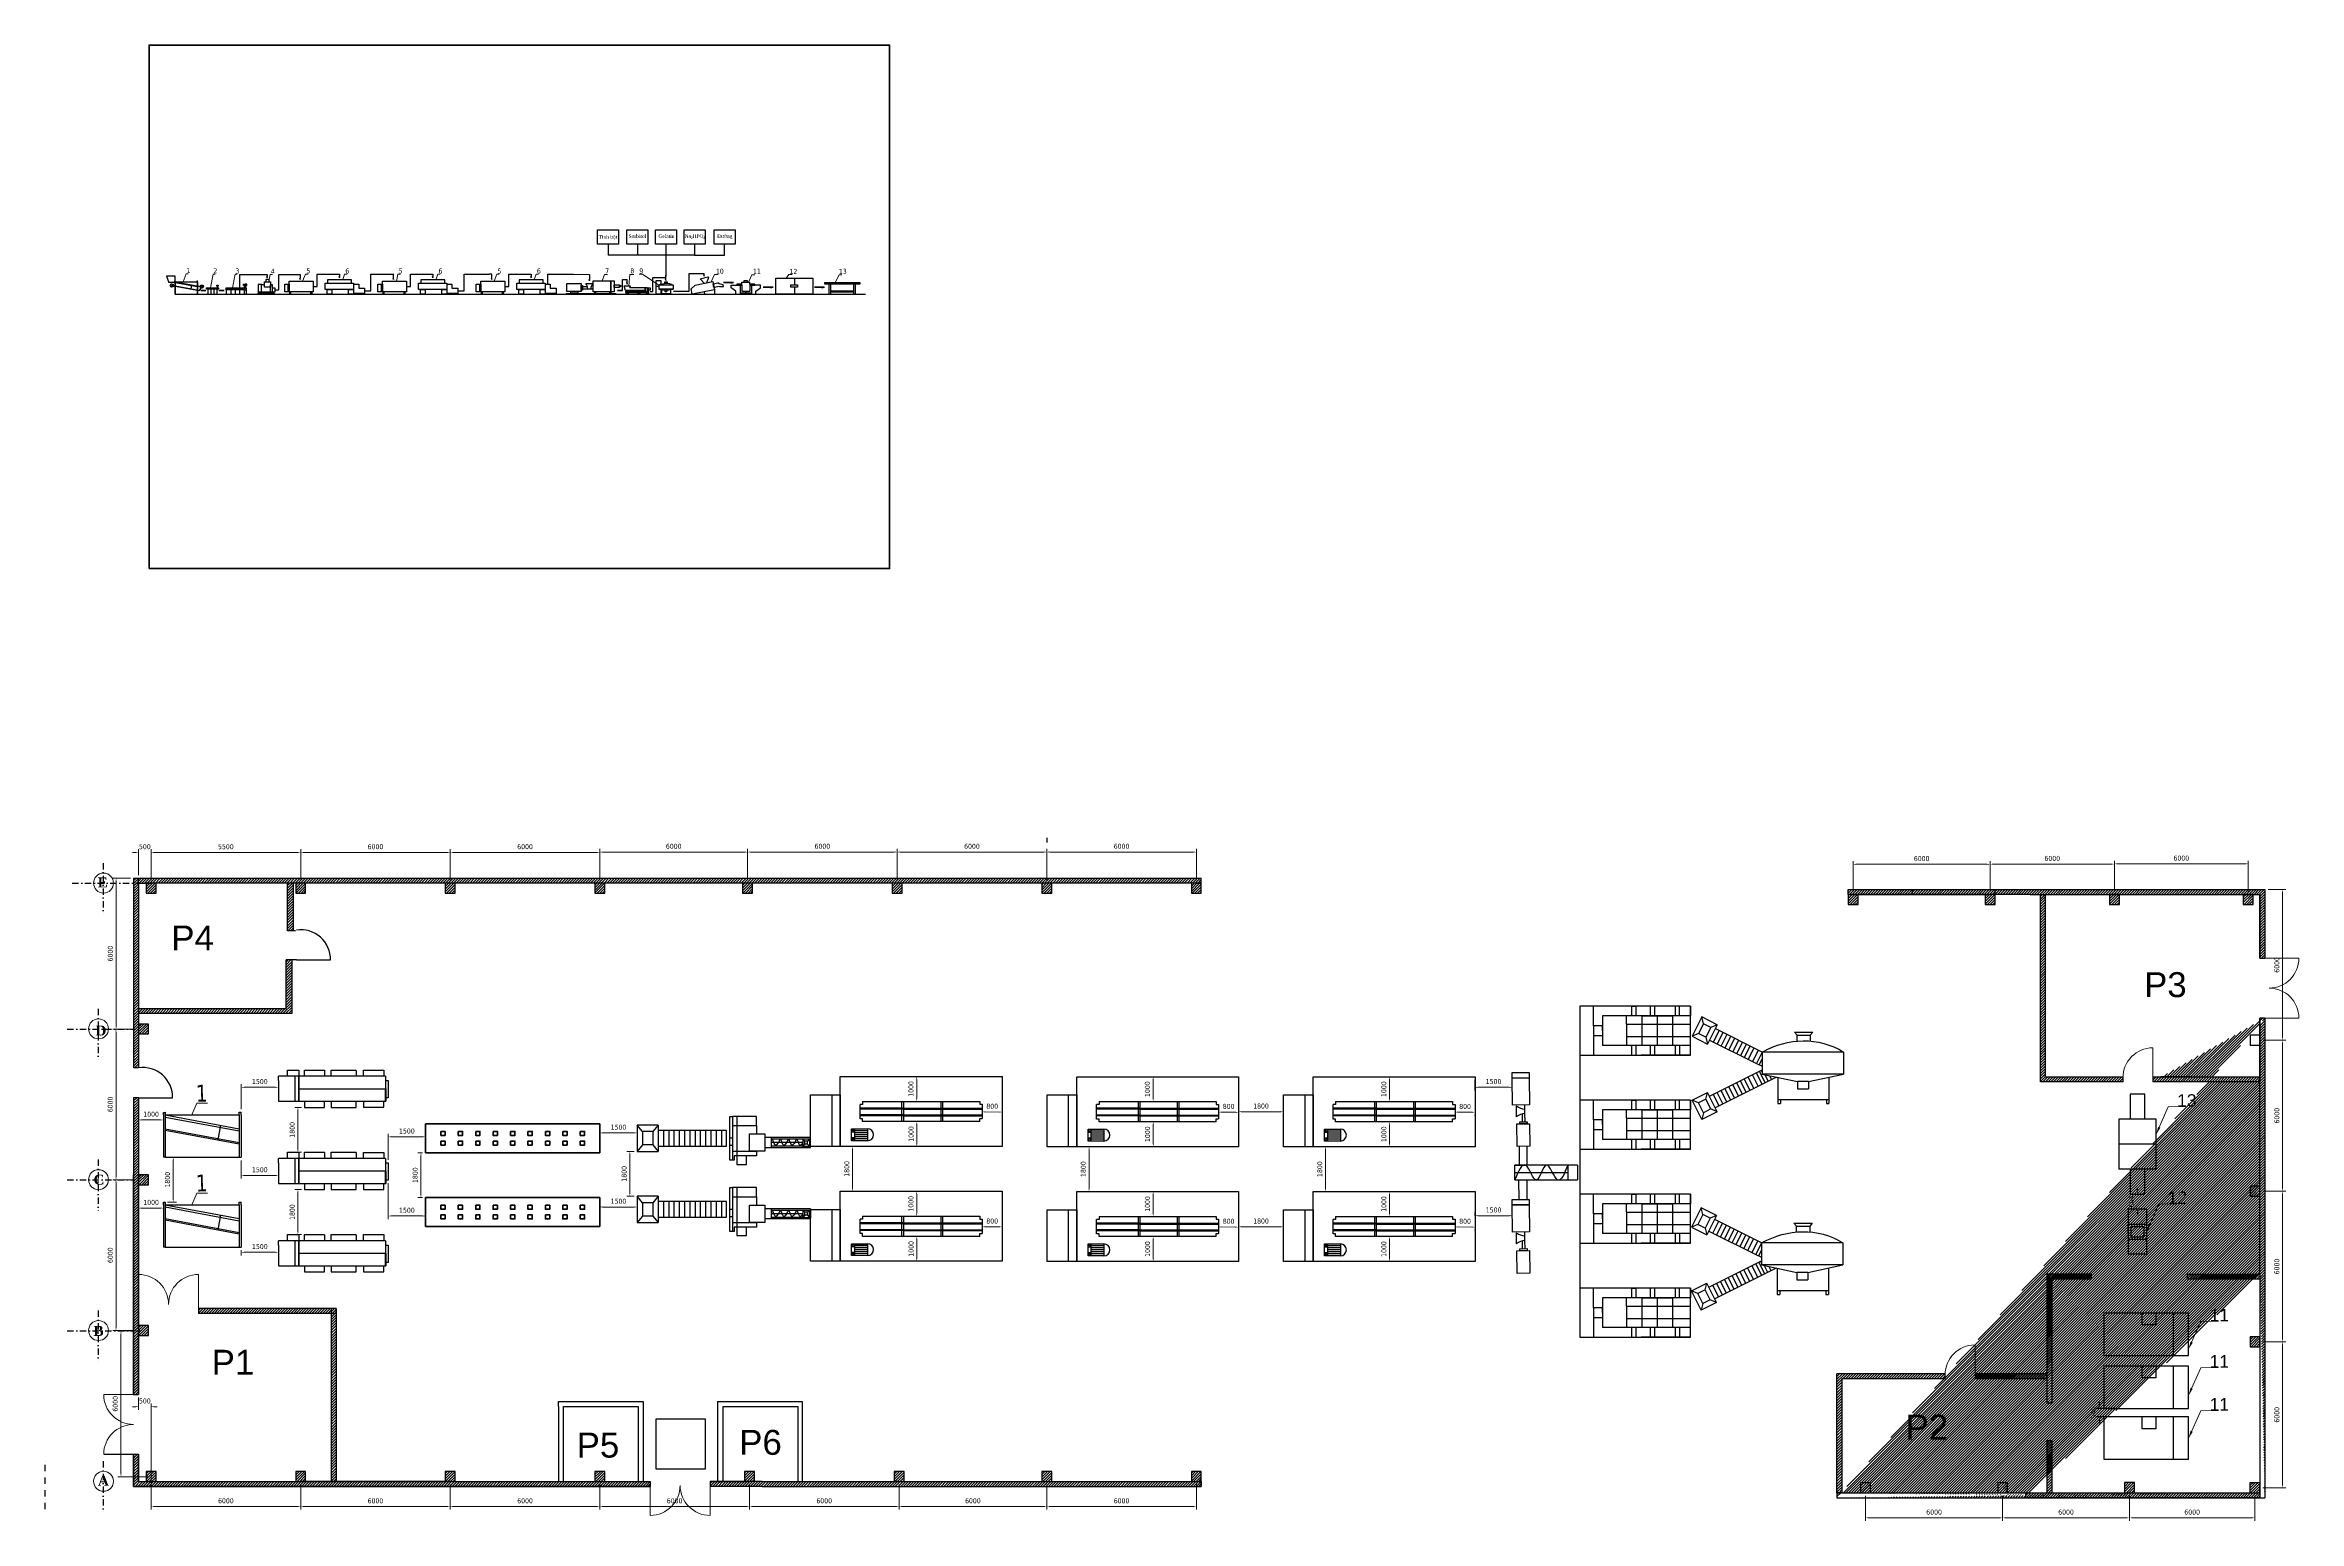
# Model space of a CAD drawing. Header units: millimetres. Extents: x 133587 to 223990, y -31835 to 27376.
import ezdxf

# ---------------------------------------------------------------- set-up
doc = ezdxf.new("R2010")
doc.units = ezdxf.units.MM
doc.header["$MEASUREMENT"] = 0
doc.header["$PDMODE"] = 2
doc.linetypes.add('DASHDOT', pattern=[25.4, 12.7, -6.35, 0, -6.35])
doc.linetypes.add('DASHED', pattern=[19.05, 12.7, -6.35])
doc.layers.get('0').update_dxf_attribs({"plot": 0})
for name, color, linetype, lineweight in [('03 tbii', 3, 'Continuous', 30), ('BUOC COT', 7, 'Continuous', 20), ('DIM', 252, 'Continuous', 18), ('DIM TO UYEN', 5, 'Continuous', 13), ('DungChinh', 7, 'Continuous', 30), ('DungGC', 7, 'Continuous', 15), ('DungLien', 7, 'Continuous', 40), ('H-nuoc thai', 5, 'Continuous', 53), ('khung tên', 100, 'Continuous', 25), ('NET CHINH', 5, 'Continuous', 30), ('net dut trang', 7, 'DASHED', 9), ('NET LIEN', 255, 'Continuous', 35), ('NET MANH', 3, 'Continuous', 0), ('NetLien', 7, 'Continuous', 40), ('NHA XUONG', 164, 'Continuous', 25), ('tường', 4, 'Continuous', 50)]:
    doc.layers.add(name, color=color, linetype=linetype, lineweight=lineweight)
doc.layers.add('Thiet bi', color=7, linetype='Continuous')
doc.layers.add('ÊR', color=7, linetype='Continuous')
doc.styles.add('350', font='arial.ttf', dxfattribs={"height": 1000})
doc.styles.add('CHU DAM', font='arialbd.ttf', dxfattribs={"height": 200})
doc.styles.add('KICHTHUOC', font='times.ttf')
doc.styles.get("Standard").update_dxf_attribs({"font": 'arial.ttf'})
doc.styles.add('TEXT1', font='tahoma.ttf', dxfattribs={"width": 0.9})
doc.dimstyles.new('Dim100', dxfattribs={"dimscale": 100, "dimtxt": 2, "dimasz": 1.25, "dimexe": 1.25, "dimexo": 1.25, "dimgap": 1.25, "dimtad": 1, "dimtoh": 1, "dimdec": 0, "dimzin": 0, "dimdsep": 46, "dimtxsty": 'TEXT1', "dimcen": 0.09, "dimclrd": 256, "dimclre": 256, "dimclrt": 256, "dimadec": 0, "dimazin": 0, "dimtfac": 1, "dimtdec": 0, "dimtix": 1, "dimtofl": 0, "dimtmove": 0, "dimatfit": 3, "dimfxl": 1, "dimtolj": 1, "dimtzin": 0, "dimlwd": -1, "dimlwe": -1, "dimarcsym": 0})
doc.dimstyles.new('KICH THUOC', dxfattribs={"dimscale": 50, "dimtxt": 4.5, "dimasz": 3, "dimexe": 4, "dimexo": 0, "dimgap": 1, "dimtad": 1, "dimtoh": 1, "dimdec": 0, "dimtxsty": 'Standard', "dimcen": -2.5, "dimclrd": 8, "dimclre": 8, "dimadec": 0, "dimazin": 0, "dimtfac": 1, "dimtdec": 0, "dimtmove": 1, "dimatfit": 1, "dimfxl": 1, "dimlwd": 9, "dimlwe": 9, "dimarcsym": 0})
pattern_1 = [(45, (-1750541.05, -188263.91), (-53.8815367, 53.8815367), [])]
pattern_2 = [(45, (-1729698.88, -188716.505), (-53.8815367, 53.8815367), [])]

# ---------------------------------------------------------------- blocks, each defined once
blk = doc.blocks.new('*D100')
at = {"layer": 'Defpoints', "color": 0, "transparency": 16777216}
for p in [(143839, -5015), (137839, -6249), (143839, -6249)]:
    blk.add_point(p, dxfattribs=at)
at = {"layer": 'DIM', "transparency": 16777216}
for p, q in [((137839, -6124), (137839, -4890)), ((137964, -5015), (143714, -5015)), ((143839, -6124), (143839, -4890))]:
    blk.add_line(p, q, dxfattribs=at)
for points in [[(137964, -4995), (137964, -5036), (137839, -5015)], [(143714, -4995), (143714, -5036), (143839, -5015)]]:
    blk.add_solid(points, dxfattribs=at)
at = {"layer": 'DIM', "transparency": 16777216, "insert": (140839, -4786), "char_height": 200, "attachment_point": 5, "style": 'TEXT1'}
blk.add_mtext('\\A1;5500', dxfattribs=at)
blk = doc.blocks.new('*D71')
at = {"layer": 'Defpoints', "color": 0, "transparency": 16777216}
for p in [(149839, -5015), (143839, -6249), (149839, -6249)]:
    blk.add_point(p, dxfattribs=at)
at = {"layer": 'DIM', "transparency": 16777216}
for p, q in [((143839, -6124), (143839, -4890)), ((143964, -5015), (149714, -5015)), ((149839, -6124), (149839, -4890))]:
    blk.add_line(p, q, dxfattribs=at)
for points in [[(143964, -4995), (143964, -5036), (143839, -5015)], [(149714, -4995), (149714, -5036), (149839, -5015)]]:
    blk.add_solid(points, dxfattribs=at)
at = {"layer": 'DIM', "transparency": 16777216, "insert": (146839, -4786), "char_height": 200, "attachment_point": 5, "style": 'TEXT1'}
blk.add_mtext('\\A1;6000', dxfattribs=at)
blk = doc.blocks.new('*D72')
at = {"layer": 'Defpoints', "color": 0, "transparency": 16777216}
for p in [(155839, -5015), (149839, -6249), (155839, -6249)]:
    blk.add_point(p, dxfattribs=at)
at = {"layer": 'DIM', "transparency": 16777216}
for p, q in [((149839, -6124), (149839, -4890)), ((149964, -5015), (155714, -5015)), ((155839, -6124), (155839, -4890))]:
    blk.add_line(p, q, dxfattribs=at)
for points in [[(149964, -4995), (149964, -5036), (149839, -5015)], [(155714, -4995), (155714, -5036), (155839, -5015)]]:
    blk.add_solid(points, dxfattribs=at)
at = {"layer": 'DIM', "transparency": 16777216, "insert": (152839, -4786), "char_height": 200, "attachment_point": 5, "style": 'TEXT1'}
blk.add_mtext('\\A1;6000', dxfattribs=at)
blk = doc.blocks.new('*D101')
at = {"layer": 'Defpoints', "color": 0, "transparency": 16777216}
for p in [(161765, -5000), (155839, -6249), (161765, -6249)]:
    blk.add_point(p, dxfattribs=at)
at = {"layer": 'DIM', "transparency": 16777216}
for p, q in [((155839, -6124), (155839, -4875)), ((155964, -5000), (161640, -5000)), ((161765, -6124), (161765, -4875))]:
    blk.add_line(p, q, dxfattribs=at)
for points in [[(155964, -4979), (155964, -5021), (155839, -5000)], [(161640, -4979), (161640, -5021), (161765, -5000)]]:
    blk.add_solid(points, dxfattribs=at)
at = {"layer": 'DIM', "transparency": 16777216, "insert": (158802, -4771), "char_height": 200, "attachment_point": 5, "style": 'TEXT1'}
blk.add_mtext('\\A1;6000', dxfattribs=at)
blk = doc.blocks.new('*D102')
at = {"layer": 'Defpoints', "color": 0, "transparency": 16777216}
for p in [(167765, -4999), (161765, -6249), (167765, -6249)]:
    blk.add_point(p, dxfattribs=at)
at = {"layer": 'DIM', "transparency": 16777216}
for p, q in [((161765, -6124), (161765, -4874)), ((161890, -4999), (167640, -4999)), ((167765, -6124), (167765, -4874))]:
    blk.add_line(p, q, dxfattribs=at)
for points in [[(161890, -4978), (161890, -5020), (161765, -4999)], [(167640, -4978), (167640, -5020), (167765, -4999)]]:
    blk.add_solid(points, dxfattribs=at)
at = {"layer": 'DIM', "transparency": 16777216, "insert": (164765, -4770), "char_height": 200, "attachment_point": 5, "style": 'TEXT1'}
blk.add_mtext('\\A1;6000', dxfattribs=at)
blk = doc.blocks.new('*D73')
at = {"layer": 'Defpoints', "color": 0, "transparency": 16777216}
for p in [(173765, -4999), (167765, -6249), (173765, -6249)]:
    blk.add_point(p, dxfattribs=at)
at = {"layer": 'DIM', "transparency": 16777216}
for p, q in [((167765, -6124), (167765, -4874)), ((167890, -4999), (173640, -4999)), ((173765, -6124), (173765, -4874))]:
    blk.add_line(p, q, dxfattribs=at)
for points in [[(167890, -4978), (167890, -5020), (167765, -4999)], [(173640, -4978), (173640, -5020), (173765, -4999)]]:
    blk.add_solid(points, dxfattribs=at)
at = {"layer": 'DIM', "transparency": 16777216, "insert": (170765, -4770), "char_height": 200, "attachment_point": 5, "style": 'TEXT1'}
blk.add_mtext('\\A1;6000', dxfattribs=at)
blk = doc.blocks.new('*D74')
at = {"layer": 'Defpoints', "color": 0, "transparency": 16777216}
for p in [(179765, -4999), (173765, -6249), (179765, -6249)]:
    blk.add_point(p, dxfattribs=at)
at = {"layer": 'DIM', "transparency": 16777216}
for p, q in [((173765, -6124), (173765, -4874)), ((173890, -4999), (179640, -4999)), ((179765, -6124), (179765, -4874))]:
    blk.add_line(p, q, dxfattribs=at)
for points in [[(173890, -4978), (173890, -5020), (173765, -4999)], [(179640, -4978), (179640, -5020), (179765, -4999)]]:
    blk.add_solid(points, dxfattribs=at)
at = {"layer": 'DIM', "transparency": 16777216, "insert": (176765, -4770), "char_height": 200, "attachment_point": 5, "style": 'TEXT1'}
blk.add_mtext('\\A1;6000', dxfattribs=at)
blk = doc.blocks.new('*D103')
at = {"layer": 'Defpoints', "color": 0, "transparency": 16777216}
for p in [(221959, -5473), (216588, -6702), (221959, -6702)]:
    blk.add_point(p, dxfattribs=at)
at = {"layer": 'DIM', "transparency": 16777216}
for p, q in [((216588, -6577), (216588, -5348)), ((221959, -6577), (221959, -5348)), ((216713, -5473), (221834, -5473))]:
    blk.add_line(p, q, dxfattribs=at)
for points in [[(216713, -5452), (216713, -5494), (216588, -5473)], [(221834, -5452), (221834, -5494), (221959, -5473)]]:
    blk.add_solid(points, dxfattribs=at)
at = {"layer": 'DIM', "transparency": 16777216, "insert": (219274, -5244), "char_height": 200, "attachment_point": 5, "style": 'TEXT1'}
blk.add_mtext('\\A1;6000', dxfattribs=at)
blk = doc.blocks.new('*D104')
at = {"layer": 'Defpoints', "color": 0, "transparency": 16777216}
for p in [(222428, -24652), (223335, -24652), (222424, -30502)]:
    blk.add_point(p, dxfattribs=at)
at = {"layer": 'DIM', "transparency": 16777216}
for p, q in [((222553, -24652), (223460, -24652)), ((223335, -30377), (223335, -24777)), ((222549, -30502), (223460, -30502))]:
    blk.add_line(p, q, dxfattribs=at)
for points in [[(223314, -24777), (223355, -24777), (223335, -24652)], [(223314, -30377), (223355, -30377), (223335, -30502)]]:
    blk.add_solid(points, dxfattribs=at)
at = {"layer": 'DIM', "transparency": 16777216, "insert": (223106, -27577), "char_height": 200, "attachment_point": 5, "rotation": 90, "style": 'TEXT1'}
blk.add_mtext('\\A1;6000', dxfattribs=at)
blk = doc.blocks.new('*D105')
at = {"layer": 'Defpoints', "color": 0, "transparency": 16777216}
for p in [(222428, -18602), (222428, -24652), (223335, -24652)]:
    blk.add_point(p, dxfattribs=at)
at = {"layer": 'DIM', "transparency": 16777216}
for p, q in [((222553, -18602), (223460, -18602)), ((223335, -18727), (223335, -24527)), ((222553, -24652), (223460, -24652))]:
    blk.add_line(p, q, dxfattribs=at)
for points in [[(223314, -18727), (223355, -18727), (223335, -18602)], [(223314, -24527), (223355, -24527), (223335, -24652)]]:
    blk.add_solid(points, dxfattribs=at)
at = {"layer": 'DIM', "transparency": 16777216, "insert": (223106, -21627), "char_height": 200, "attachment_point": 5, "rotation": 90, "style": 'TEXT1'}
blk.add_mtext('\\A1;6000', dxfattribs=at)
blk = doc.blocks.new('*D106')
at = {"layer": 'Defpoints', "color": 0, "transparency": 16777216}
for p in [(222428, -12552), (222428, -18602), (223335, -18602)]:
    blk.add_point(p, dxfattribs=at)
at = {"layer": 'DIM', "transparency": 16777216}
for p, q in [((222553, -12552), (223460, -12552)), ((223335, -12677), (223335, -18477)), ((222553, -18602), (223460, -18602))]:
    blk.add_line(p, q, dxfattribs=at)
for points in [[(223314, -12677), (223355, -12677), (223335, -12552)], [(223314, -18477), (223355, -18477), (223335, -18602)]]:
    blk.add_solid(points, dxfattribs=at)
at = {"layer": 'DIM', "transparency": 16777216, "insert": (223106, -15577), "char_height": 200, "attachment_point": 5, "rotation": 90, "style": 'TEXT1'}
blk.add_mtext('\\A1;6000', dxfattribs=at)
blk = doc.blocks.new('*D107')
at = {"layer": 'Defpoints', "color": 0, "transparency": 16777216}
for p in [(222628, -6502), (222428, -12552), (223335, -12552)]:
    blk.add_point(p, dxfattribs=at)
at = {"layer": 'DIM', "transparency": 16777216}
for p, q in [((222753, -6502), (223460, -6502)), ((223335, -6627), (223335, -12427)), ((222553, -12552), (223460, -12552))]:
    blk.add_line(p, q, dxfattribs=at)
for points in [[(223314, -6627), (223355, -6627), (223335, -6502)], [(223314, -12427), (223355, -12427), (223335, -12552)]]:
    blk.add_solid(points, dxfattribs=at)
at = {"layer": 'DIM', "transparency": 16777216, "insert": (223106, -9527), "char_height": 200, "attachment_point": 5, "rotation": 90, "style": 'TEXT1'}
blk.add_mtext('\\A1;6000', dxfattribs=at)
blk = doc.blocks.new('*D75')
at = {"layer": 'Defpoints', "color": 0, "transparency": 16777216}
for p in [(136632, -24211), (137539, -24211), (137839, -30061)]:
    blk.add_point(p, dxfattribs=at)
at = {"layer": 'DIM', "transparency": 16777216}
for p, q in [((137414, -24211), (136507, -24211)), ((136632, -29936), (136632, -24336)), ((137714, -30061), (136507, -30061))]:
    blk.add_line(p, q, dxfattribs=at)
for points in [[(136611, -24336), (136653, -24336), (136632, -24211)], [(136611, -29936), (136653, -29936), (136632, -30061)]]:
    blk.add_solid(points, dxfattribs=at)
at = {"layer": 'DIM', "transparency": 16777216, "insert": (136403, -27136), "char_height": 200, "attachment_point": 5, "rotation": 90, "style": 'TEXT1'}
blk.add_mtext('\\A1;6000', dxfattribs=at)
blk = doc.blocks.new('*D108')
at = {"layer": 'Defpoints', "color": 0, "transparency": 16777216}
for p in [(137339, -18149), (136432, -24199), (137339, -24199)]:
    blk.add_point(p, dxfattribs=at)
at = {"layer": 'DIM', "transparency": 16777216}
for p, q in [((137214, -18149), (136307, -18149)), ((136432, -18274), (136432, -24074)), ((137214, -24199), (136307, -24199))]:
    blk.add_line(p, q, dxfattribs=at)
for points in [[(136411, -18274), (136453, -18274), (136432, -18149)], [(136411, -24074), (136453, -24074), (136432, -24199)]]:
    blk.add_solid(points, dxfattribs=at)
at = {"layer": 'DIM', "transparency": 16777216, "insert": (136203, -21174), "char_height": 200, "attachment_point": 5, "rotation": 90, "style": 'TEXT1'}
blk.add_mtext('\\A1;6000', dxfattribs=at)
blk = doc.blocks.new('*D109')
at = {"layer": 'Defpoints', "color": 0, "transparency": 16777216}
for p in [(137339, -12099), (136432, -18149), (137339, -18149)]:
    blk.add_point(p, dxfattribs=at)
at = {"layer": 'DIM', "transparency": 16777216}
for p, q in [((137214, -12099), (136307, -12099)), ((136432, -12224), (136432, -18024)), ((137214, -18149), (136307, -18149))]:
    blk.add_line(p, q, dxfattribs=at)
for points in [[(136411, -12224), (136453, -12224), (136432, -12099)], [(136411, -18024), (136453, -18024), (136432, -18149)]]:
    blk.add_solid(points, dxfattribs=at)
at = {"layer": 'DIM', "transparency": 16777216, "insert": (136203, -15124), "char_height": 200, "attachment_point": 5, "rotation": 90, "style": 'TEXT1'}
blk.add_mtext('\\A1;6000', dxfattribs=at)
blk = doc.blocks.new('*D76')
at = {"layer": 'Defpoints', "color": 0, "transparency": 16777216}
for p in [(137139, -6049), (136435, -12099), (137339, -12099)]:
    blk.add_point(p, dxfattribs=at)
at = {"layer": 'DIM', "transparency": 16777216}
for p, q in [((137014, -6049), (136310, -6049)), ((136435, -6174), (136435, -11974)), ((137214, -12099), (136310, -12099))]:
    blk.add_line(p, q, dxfattribs=at)
for points in [[(136414, -6174), (136456, -6174), (136435, -6049)], [(136414, -11974), (136456, -11974), (136435, -12099)]]:
    blk.add_solid(points, dxfattribs=at)
at = {"layer": 'DIM', "transparency": 16777216, "insert": (136206, -9074), "char_height": 200, "attachment_point": 5, "rotation": 90, "style": 'TEXT1'}
blk.add_mtext('\\A1;6000', dxfattribs=at)
blk = doc.blocks.new('*D84')
at = {"layer": 'Defpoints', "color": 0, "transparency": 16777216}
for p in [(137339, -26763), (137839, -27253), (137839, -30249)]:
    blk.add_point(p, dxfattribs=at)
at = {"layer": 'DIM', "transparency": 16777216}
for p, q in [((137339, -26888), (137339, -27378)), ((137214, -27253), (137089, -27253)), ((137839, -30124), (137839, -27128)), ((137964, -27253), (138089, -27253))]:
    blk.add_line(p, q, dxfattribs=at)
for points in [[(137214, -27232), (137214, -27274), (137339, -27253)], [(137964, -27232), (137964, -27274), (137839, -27253)]]:
    blk.add_solid(points, dxfattribs=at)
at = {"layer": 'DIM', "transparency": 16777216, "insert": (137589, -27024), "char_height": 200, "attachment_point": 5, "style": 'TEXT1'}
blk.add_mtext('\\A1;500', dxfattribs=at)
blk = doc.blocks.new('*D97')
at = {"layer": 'Defpoints', "color": 0, "transparency": 16777216}
for p in [(206107, -5491), (206107, -6702), (211607, -6702)]:
    blk.add_point(p, dxfattribs=at)
at = {"layer": 'DIM', "transparency": 16777216}
for p, q in [((206107, -6577), (206107, -5366)), ((211607, -6577), (211607, -5366)), ((211482, -5491), (206232, -5491))]:
    blk.add_line(p, q, dxfattribs=at)
for points in [[(206232, -5470), (206232, -5512), (206107, -5491)], [(211482, -5470), (211482, -5512), (211607, -5491)]]:
    blk.add_solid(points, dxfattribs=at)
at = {"layer": 'DIM', "transparency": 16777216, "insert": (208857, -5262), "char_height": 200, "attachment_point": 5, "style": 'TEXT1'}
blk.add_mtext('\\A1;6000', dxfattribs=at)
blk = doc.blocks.new('*D70')
at = {"layer": 'Defpoints', "color": 0, "transparency": 16777216}
for p in [(216588, -5485), (211607, -6702), (216588, -6702)]:
    blk.add_point(p, dxfattribs=at)
at = {"layer": 'DIM', "transparency": 16777216}
for p, q in [((211607, -6577), (211607, -5360)), ((216588, -6577), (216588, -5360)), ((211732, -5485), (216463, -5485))]:
    blk.add_line(p, q, dxfattribs=at)
for points in [[(211732, -5464), (211732, -5505), (211607, -5485)], [(216463, -5464), (216463, -5505), (216588, -5485)]]:
    blk.add_solid(points, dxfattribs=at)
at = {"layer": 'DIM', "transparency": 16777216, "insert": (214098, -5256), "char_height": 200, "attachment_point": 5, "style": 'TEXT1'}
blk.add_mtext('\\A1;6000', dxfattribs=at)
blk = doc.blocks.new('*D98')
at = {"layer": 'Defpoints', "color": 0, "transparency": 16777216}
for p in [(137839, -5015), (137339, -6049), (137839, -6049)]:
    blk.add_point(p, dxfattribs=at)
at = {"layer": 'DIM', "transparency": 16777216}
for p, q in [((137214, -5015), (137089, -5015)), ((137339, -5924), (137339, -4890)), ((137839, -5924), (137839, -4890)), ((137964, -5015), (138089, -5015))]:
    blk.add_line(p, q, dxfattribs=at)
for points in [[(137214, -4995), (137214, -5036), (137339, -5015)], [(137964, -4995), (137964, -5036), (137839, -5015)]]:
    blk.add_solid(points, dxfattribs=at)
at = {"layer": 'DIM', "transparency": 16777216, "insert": (137589, -4786), "char_height": 200, "attachment_point": 5, "style": 'TEXT1'}
blk.add_mtext('\\A1;500', dxfattribs=at)
blk = doc.blocks.new('*D115')
at = {"transparency": 16777216}
for p, q in [((215994, -27195), (215994, -27070)), ((216661, -27320), (215869, -27320)), ((216661, -27661), (215869, -27661)), ((215994, -27786), (215994, -27911))]:
    blk.add_line(p, q, dxfattribs=at)
for points in [[(215973, -27195), (216014, -27195), (215994, -27320)], [(215973, -27786), (216014, -27786), (215994, -27661)]]:
    blk.add_solid(points, dxfattribs=at)
at = {"layer": 'Defpoints', "color": 0, "transparency": 16777216}
for p in [(215994, -27661), (216786, -27320), (216786, -27661)]:
    blk.add_point(p, dxfattribs=at)
at = {"transparency": 16777216, "insert": (215764, -27491), "char_height": 200, "attachment_point": 5, "rotation": 90, "style": 'TEXT1'}
blk.add_mtext('\\A1;340', dxfattribs=at)
blk = doc.blocks.new('*D118')
at = {"transparency": 16777216}
for p, q in [((217390, -18720), (217385, -18720)), ((217510, -18595), (217510, -18470)), ((217510, -19449), (217510, -19574)), ((217635, -19324), (217635, -19324))]:
    blk.add_line(p, q, dxfattribs=at)
for points in [[(217490, -18595), (217531, -18595), (217510, -18720)], [(217490, -19449), (217531, -19449), (217510, -19324)]]:
    blk.add_solid(points, dxfattribs=at)
at = {"layer": 'Defpoints', "color": 0, "transparency": 16777216}
for p in [(217515, -18720), (217510, -19324), (217510, -19324)]:
    blk.add_point(p, dxfattribs=at)
at = {"transparency": 16777216, "insert": (217281, -19022), "char_height": 200, "attachment_point": 5, "rotation": 90, "style": 'TEXT1'}
blk.add_mtext('\\A1;604', dxfattribs=at)
blk = doc.blocks.new('*D139')
at = {"layer": 'Defpoints', "color": 0, "transparency": 16777216}
for p in [(137339, -15442), (137339, -15748), (138339, -15442)]:
    blk.add_point(p, dxfattribs=at)
at = {"layer": 'DIM', "transparency": 16777216}
for p, q in [((137339, -15568), (137339, -15874)), ((138214, -15748), (137464, -15748)), ((138339, -15568), (138339, -15874))]:
    blk.add_line(p, q, dxfattribs=at)
for points in [[(137464, -15728), (137464, -15769), (137339, -15748)], [(138214, -15728), (138214, -15769), (138339, -15748)]]:
    blk.add_solid(points, dxfattribs=at)
at = {"layer": 'DIM', "transparency": 16777216, "insert": (137839, -15519), "char_height": 200, "attachment_point": 5, "style": 'TEXT1'}
blk.add_mtext('\\A1;1000', dxfattribs=at)
blk = doc.blocks.new('*D140')
at = {"layer": 'Defpoints', "color": 0, "transparency": 16777216}
for p in [(137339, -19046), (137339, -19284), (138339, -19046)]:
    blk.add_point(p, dxfattribs=at)
at = {"layer": 'DIM', "transparency": 16777216}
for p, q in [((137339, -19171), (137339, -19409)), ((138214, -19284), (137464, -19284)), ((138339, -19171), (138339, -19409))]:
    blk.add_line(p, q, dxfattribs=at)
for points in [[(137464, -19263), (137464, -19305), (137339, -19284)], [(138214, -19263), (138214, -19305), (138339, -19284)]]:
    blk.add_solid(points, dxfattribs=at)
at = {"layer": 'DIM', "transparency": 16777216, "insert": (137839, -19055), "char_height": 200, "attachment_point": 5, "style": 'TEXT1'}
blk.add_mtext('\\A1;1000', dxfattribs=at)
blk = doc.blocks.new('*D141')
at = {"layer": 'Defpoints', "color": 0, "transparency": 16777216}
for p in [(138339, -17246), (138374, -19046), (138727, -19046)]:
    blk.add_point(p, dxfattribs=at)
at = {"layer": 'DIM', "transparency": 16777216}
for p, q in [((138464, -17246), (138852, -17246)), ((138727, -17371), (138727, -18921)), ((138499, -19046), (138852, -19046))]:
    blk.add_line(p, q, dxfattribs=at)
for points in [[(138706, -17371), (138747, -17371), (138727, -17246)], [(138706, -18921), (138747, -18921), (138727, -19046)]]:
    blk.add_solid(points, dxfattribs=at)
at = {"layer": 'DIM', "transparency": 16777216, "insert": (138497, -18146), "char_height": 200, "attachment_point": 5, "rotation": 90, "style": 'TEXT1'}
blk.add_mtext('\\A1;1800', dxfattribs=at)
blk = doc.blocks.new('*D142')
at = {"layer": 'Defpoints', "color": 0, "transparency": 16777216}
for p in [(137839, -30061), (143839, -30249), (143839, -31257)]:
    blk.add_point(p, dxfattribs=at)
at = {"layer": 'DIM', "transparency": 16777216}
for p, q in [((137839, -30186), (137839, -31382)), ((143839, -30374), (143839, -31382)), ((137964, -31257), (143714, -31257))]:
    blk.add_line(p, q, dxfattribs=at)
for points in [[(137964, -31236), (137964, -31278), (137839, -31257)], [(143714, -31236), (143714, -31278), (143839, -31257)]]:
    blk.add_solid(points, dxfattribs=at)
at = {"layer": 'DIM', "transparency": 16777216, "insert": (140839, -31028), "char_height": 200, "attachment_point": 5, "style": 'TEXT1'}
blk.add_mtext('\\A1;6000', dxfattribs=at)
blk = doc.blocks.new('*D143')
at = {"layer": 'Defpoints', "color": 0, "transparency": 16777216}
for p in [(143839, -30249), (149839, -30249), (149839, -31257)]:
    blk.add_point(p, dxfattribs=at)
at = {"layer": 'DIM', "transparency": 16777216}
for p, q in [((143839, -30374), (143839, -31382)), ((149839, -30374), (149839, -31382)), ((143964, -31257), (149714, -31257))]:
    blk.add_line(p, q, dxfattribs=at)
for points in [[(143964, -31236), (143964, -31278), (143839, -31257)], [(149714, -31236), (149714, -31278), (149839, -31257)]]:
    blk.add_solid(points, dxfattribs=at)
at = {"layer": 'DIM', "transparency": 16777216, "insert": (146839, -31028), "char_height": 200, "attachment_point": 5, "style": 'TEXT1'}
blk.add_mtext('\\A1;6000', dxfattribs=at)
blk = doc.blocks.new('*D144')
at = {"layer": 'Defpoints', "color": 0, "transparency": 16777216}
for p in [(149839, -30249), (155839, -30249), (155839, -31257)]:
    blk.add_point(p, dxfattribs=at)
at = {"layer": 'DIM', "transparency": 16777216}
for p, q in [((149839, -30374), (149839, -31382)), ((155839, -30374), (155839, -31382)), ((149964, -31257), (155714, -31257))]:
    blk.add_line(p, q, dxfattribs=at)
for points in [[(149964, -31236), (149964, -31278), (149839, -31257)], [(155714, -31236), (155714, -31278), (155839, -31257)]]:
    blk.add_solid(points, dxfattribs=at)
at = {"layer": 'DIM', "transparency": 16777216, "insert": (152839, -31028), "char_height": 200, "attachment_point": 5, "style": 'TEXT1'}
blk.add_mtext('\\A1;6000', dxfattribs=at)
blk = doc.blocks.new('*D145')
at = {"layer": 'Defpoints', "color": 0, "transparency": 16777216}
for p in [(155839, -30249), (161839, -30249), (161839, -31257)]:
    blk.add_point(p, dxfattribs=at)
at = {"layer": 'DIM', "transparency": 16777216}
for p, q in [((155839, -30374), (155839, -31382)), ((161839, -30374), (161839, -31382)), ((155964, -31257), (161714, -31257))]:
    blk.add_line(p, q, dxfattribs=at)
for points in [[(155964, -31236), (155964, -31278), (155839, -31257)], [(161714, -31236), (161714, -31278), (161839, -31257)]]:
    blk.add_solid(points, dxfattribs=at)
at = {"layer": 'DIM', "transparency": 16777216, "insert": (158839, -31028), "char_height": 200, "attachment_point": 5, "style": 'TEXT1'}
blk.add_mtext('\\A1;6000', dxfattribs=at)
blk = doc.blocks.new('*D148')
at = {"layer": 'Defpoints', "color": 0, "transparency": 16777216}
for p in [(161839, -30249), (167839, -30249), (167839, -31257)]:
    blk.add_point(p, dxfattribs=at)
at = {"layer": 'DIM', "transparency": 16777216}
for p, q in [((161839, -30374), (161839, -31382)), ((167839, -30374), (167839, -31382)), ((161964, -31257), (167714, -31257))]:
    blk.add_line(p, q, dxfattribs=at)
for points in [[(161964, -31236), (161964, -31278), (161839, -31257)], [(167714, -31236), (167714, -31278), (167839, -31257)]]:
    blk.add_solid(points, dxfattribs=at)
at = {"layer": 'DIM', "transparency": 16777216, "insert": (164839, -31028), "char_height": 200, "attachment_point": 5, "style": 'TEXT1'}
blk.add_mtext('\\A1;6000', dxfattribs=at)
blk = doc.blocks.new('*D149')
at = {"layer": 'Defpoints', "color": 0, "transparency": 16777216}
for p in [(167839, -30249), (173765, -30249), (173765, -31257)]:
    blk.add_point(p, dxfattribs=at)
at = {"layer": 'DIM', "transparency": 16777216}
for p, q in [((167839, -30374), (167839, -31382)), ((173765, -30374), (173765, -31382)), ((167964, -31257), (173640, -31257))]:
    blk.add_line(p, q, dxfattribs=at)
for points in [[(167964, -31236), (167964, -31278), (167839, -31257)], [(173640, -31236), (173640, -31278), (173765, -31257)]]:
    blk.add_solid(points, dxfattribs=at)
at = {"layer": 'DIM', "transparency": 16777216, "insert": (170802, -31028), "char_height": 200, "attachment_point": 5, "style": 'TEXT1'}
blk.add_mtext('\\A1;6000', dxfattribs=at)
blk = doc.blocks.new('*D150')
at = {"layer": 'Defpoints', "color": 0, "transparency": 16777216}
for p in [(173765, -30249), (179765, -30249), (179765, -31257)]:
    blk.add_point(p, dxfattribs=at)
at = {"layer": 'DIM', "transparency": 16777216}
for p, q in [((173765, -30374), (173765, -31382)), ((179765, -30374), (179765, -31382)), ((173890, -31257), (179640, -31257))]:
    blk.add_line(p, q, dxfattribs=at)
for points in [[(173890, -31236), (173890, -31278), (173765, -31257)], [(179640, -31236), (179640, -31278), (179765, -31257)]]:
    blk.add_solid(points, dxfattribs=at)
at = {"layer": 'DIM', "transparency": 16777216, "insert": (176765, -31028), "char_height": 200, "attachment_point": 5, "style": 'TEXT1'}
blk.add_mtext('\\A1;6000', dxfattribs=at)
blk = doc.blocks.new('*D152')
at = {"layer": 'Defpoints', "color": 0, "transparency": 16777216}
for p in [(206607, -30702), (212107, -30702), (212107, -31710)]:
    blk.add_point(p, dxfattribs=at)
at = {"layer": 'DIM', "transparency": 16777216}
for p, q in [((206607, -30827), (206607, -31835)), ((212107, -30827), (212107, -31835)), ((206732, -31710), (211982, -31710))]:
    blk.add_line(p, q, dxfattribs=at)
for points in [[(206732, -31689), (206732, -31730), (206607, -31710)], [(211982, -31689), (211982, -31730), (212107, -31710)]]:
    blk.add_solid(points, dxfattribs=at)
at = {"layer": 'DIM', "transparency": 16777216, "insert": (209357, -31481), "char_height": 200, "attachment_point": 5, "style": 'TEXT1'}
blk.add_mtext('\\A1;6000', dxfattribs=at)
blk = doc.blocks.new('*D153')
at = {"layer": 'Defpoints', "color": 0, "transparency": 16777216}
for p in [(212107, -30702), (217191, -30702), (217191, -31710)]:
    blk.add_point(p, dxfattribs=at)
at = {"layer": 'DIM', "transparency": 16777216}
for p, q in [((212107, -30827), (212107, -31835)), ((217191, -30827), (217191, -31835)), ((212232, -31710), (217066, -31710))]:
    blk.add_line(p, q, dxfattribs=at)
for points in [[(212232, -31689), (212232, -31730), (212107, -31710)], [(217066, -31689), (217066, -31730), (217191, -31710)]]:
    blk.add_solid(points, dxfattribs=at)
at = {"layer": 'DIM', "transparency": 16777216, "insert": (214649, -31481), "char_height": 200, "attachment_point": 5, "style": 'TEXT1'}
blk.add_mtext('\\A1;6000', dxfattribs=at)
blk = doc.blocks.new('*D154')
at = {"layer": 'Defpoints', "color": 0, "transparency": 16777216}
for p in [(217191, -30702), (222224, -30702), (222224, -31710)]:
    blk.add_point(p, dxfattribs=at)
at = {"layer": 'DIM', "transparency": 16777216}
for p, q in [((217191, -30827), (217191, -31835)), ((222224, -30827), (222224, -31835)), ((217316, -31710), (222099, -31710))]:
    blk.add_line(p, q, dxfattribs=at)
for points in [[(217316, -31689), (217316, -31730), (217191, -31710)], [(222099, -31689), (222099, -31730), (222224, -31710)]]:
    blk.add_solid(points, dxfattribs=at)
at = {"layer": 'DIM', "transparency": 16777216, "insert": (219708, -31481), "char_height": 200, "attachment_point": 5, "style": 'TEXT1'}
blk.add_mtext('\\A1;6000', dxfattribs=at)
blk = doc.blocks.new('*D160')
at = {"layer": 'Defpoints', "color": 0, "transparency": 16777216}
for p in [(141450, -20850), (142950, -20850), (142950, -21058)]:
    blk.add_point(p, dxfattribs=at)
at = {"layer": 'DIM', "transparency": 16777216}
for p, q in [((141450, -20975), (141450, -21182)), ((141575, -21058), (142825, -21058)), ((142950, -20975), (142950, -21182))]:
    blk.add_line(p, q, dxfattribs=at)
for points in [[(141575, -21037), (141575, -21078), (141450, -21058)], [(142825, -21037), (142825, -21078), (142950, -21058)]]:
    blk.add_solid(points, dxfattribs=at)
at = {"layer": 'DIM', "transparency": 16777216, "insert": (142200, -20828), "char_height": 200, "attachment_point": 5, "style": 'TEXT1'}
blk.add_mtext('\\A1;1500', dxfattribs=at)
blk = doc.blocks.new('*D161')
at = {"layer": 'Defpoints', "color": 0, "transparency": 16777216}
for p in [(141450, -17246), (142950, -17881), (142950, -17974)]:
    blk.add_point(p, dxfattribs=at)
at = {"layer": 'DIM', "transparency": 16777216}
for p, q in [((141450, -17371), (141450, -18099)), ((141575, -17974), (142825, -17974)), ((142950, -18006), (142950, -18099))]:
    blk.add_line(p, q, dxfattribs=at)
for points in [[(141575, -17953), (141575, -17995), (141450, -17974)], [(142825, -17953), (142825, -17995), (142950, -17974)]]:
    blk.add_solid(points, dxfattribs=at)
at = {"layer": 'DIM', "transparency": 16777216, "insert": (142200, -17745), "char_height": 200, "attachment_point": 5, "style": 'TEXT1'}
blk.add_mtext('\\A1;1500', dxfattribs=at)
blk = doc.blocks.new('*D162')
at = {"layer": 'Defpoints', "color": 0, "transparency": 16777216}
for p in [(142950, -14438), (142950, -14581), (141450, -15442)]:
    blk.add_point(p, dxfattribs=at)
at = {"layer": 'DIM', "transparency": 16777216}
for p, q in [((141450, -15317), (141450, -14313)), ((141575, -14438), (142825, -14438)), ((142950, -14456), (142950, -14313))]:
    blk.add_line(p, q, dxfattribs=at)
for points in [[(141575, -14417), (141575, -14459), (141450, -14438)], [(142825, -14417), (142825, -14459), (142950, -14438)]]:
    blk.add_solid(points, dxfattribs=at)
at = {"layer": 'DIM', "transparency": 16777216, "insert": (142200, -14209), "char_height": 200, "attachment_point": 5, "style": 'TEXT1'}
blk.add_mtext('\\A1;1500', dxfattribs=at)
blk = doc.blocks.new('*D163')
at = {"layer": 'Defpoints', "color": 0, "transparency": 16777216}
for p in [(143730, -15244), (143992, -15244), (143992, -17044)]:
    blk.add_point(p, dxfattribs=at)
at = {"layer": 'DIM', "transparency": 16777216}
for p, q in [((143867, -15244), (143605, -15244)), ((143730, -16919), (143730, -15369)), ((143867, -17044), (143605, -17044))]:
    blk.add_line(p, q, dxfattribs=at)
for points in [[(143709, -15369), (143750, -15369), (143730, -15244)], [(143709, -16919), (143750, -16919), (143730, -17044)]]:
    blk.add_solid(points, dxfattribs=at)
at = {"layer": 'DIM', "transparency": 16777216, "insert": (143500, -16144), "char_height": 200, "attachment_point": 5, "rotation": 90, "style": 'TEXT1'}
blk.add_mtext('\\A1;1800', dxfattribs=at)
blk = doc.blocks.new('*D164')
at = {"layer": 'Defpoints', "color": 0, "transparency": 16777216}
for p in [(143992, -18544), (143729, -20344), (143992, -20344)]:
    blk.add_point(p, dxfattribs=at)
at = {"layer": 'DIM', "transparency": 16777216}
for p, q in [((143867, -18544), (143604, -18544)), ((143729, -18669), (143729, -20219)), ((143867, -20344), (143604, -20344))]:
    blk.add_line(p, q, dxfattribs=at)
for points in [[(143708, -18669), (143750, -18669), (143729, -18544)], [(143708, -20219), (143750, -20219), (143729, -20344)]]:
    blk.add_solid(points, dxfattribs=at)
at = {"layer": 'DIM', "transparency": 16777216, "insert": (143499, -19444), "char_height": 200, "attachment_point": 5, "rotation": 90, "style": 'TEXT1'}
blk.add_mtext('\\A1;1800', dxfattribs=at)
blk = doc.blocks.new('*D169')
at = {"layer": 'Defpoints', "color": 0, "transparency": 16777216}
for p in [(148850, -17064), (148664, -18864), (148850, -18864)]:
    blk.add_point(p, dxfattribs=at)
at = {"layer": 'DIM', "transparency": 16777216}
for p, q in [((148725, -17064), (148539, -17064)), ((148664, -17189), (148664, -18739)), ((148725, -18864), (148539, -18864))]:
    blk.add_line(p, q, dxfattribs=at)
for points in [[(148643, -17189), (148685, -17189), (148664, -17064)], [(148643, -18739), (148685, -18739), (148664, -18864)]]:
    blk.add_solid(points, dxfattribs=at)
at = {"layer": 'DIM', "transparency": 16777216, "insert": (148434, -17964), "char_height": 200, "attachment_point": 5, "rotation": 90, "style": 'TEXT1'}
blk.add_mtext('\\A1;1800', dxfattribs=at)
blk = doc.blocks.new('*D171')
at = {"layer": 'Defpoints', "color": 0, "transparency": 16777216}
for p in [(148850, -16424), (148850, -16481), (147350, -17468)]:
    blk.add_point(p, dxfattribs=at)
at = {"layer": 'DIM', "transparency": 16777216}
for p, q in [((147350, -17343), (147350, -16299)), ((147475, -16424), (148725, -16424)), ((148850, -16356), (148850, -16299))]:
    blk.add_line(p, q, dxfattribs=at)
for points in [[(147475, -16403), (147475, -16445), (147350, -16424)], [(148725, -16403), (148725, -16445), (148850, -16424)]]:
    blk.add_solid(points, dxfattribs=at)
at = {"layer": 'DIM', "transparency": 16777216, "insert": (148100, -16195), "char_height": 200, "attachment_point": 5, "style": 'TEXT1'}
blk.add_mtext('\\A1;1500', dxfattribs=at)
blk = doc.blocks.new('*D172')
at = {"layer": 'Defpoints', "color": 0, "transparency": 16777216}
for p in [(147350, -18165), (148850, -19446), (148850, -19601)]:
    blk.add_point(p, dxfattribs=at)
at = {"layer": 'DIM', "transparency": 16777216}
for p, q in [((147350, -18290), (147350, -19726)), ((147475, -19601), (148725, -19601)), ((148850, -19571), (148850, -19726))]:
    blk.add_line(p, q, dxfattribs=at)
for points in [[(147475, -19580), (147475, -19622), (147350, -19601)], [(148725, -19580), (148725, -19622), (148850, -19601)]]:
    blk.add_solid(points, dxfattribs=at)
at = {"layer": 'DIM', "transparency": 16777216, "insert": (148100, -19372), "char_height": 200, "attachment_point": 5, "style": 'TEXT1'}
blk.add_mtext('\\A1;1500', dxfattribs=at)
blk = doc.blocks.new('*D182')
at = {"layer": 'Defpoints', "color": 0, "transparency": 16777216}
for p in [(157336, -16268), (155836, -16481), (157336, -16481)]:
    blk.add_point(p, dxfattribs=at)
at = {"layer": 'DIM', "transparency": 16777216}
for p, q in [((155836, -16356), (155836, -16144)), ((155961, -16268), (157211, -16268)), ((157336, -16356), (157336, -16144))]:
    blk.add_line(p, q, dxfattribs=at)
for points in [[(155961, -16248), (155961, -16289), (155836, -16268)], [(157211, -16248), (157211, -16289), (157336, -16268)]]:
    blk.add_solid(points, dxfattribs=at)
at = {"layer": 'DIM', "transparency": 16777216, "insert": (156586, -16039), "char_height": 200, "attachment_point": 5, "style": 'TEXT1'}
blk.add_mtext('\\A1;1500', dxfattribs=at)
blk = doc.blocks.new('*D183')
at = {"layer": 'Defpoints', "color": 0, "transparency": 16777216}
for p in [(155836, -19446), (157336, -19240), (157336, -19446)]:
    blk.add_point(p, dxfattribs=at)
at = {"layer": 'DIM', "transparency": 16777216}
for p, q in [((155836, -19321), (155836, -19115)), ((155961, -19240), (157211, -19240)), ((157336, -19321), (157336, -19115))]:
    blk.add_line(p, q, dxfattribs=at)
for points in [[(155961, -19219), (155961, -19261), (155836, -19240)], [(157211, -19219), (157211, -19261), (157336, -19240)]]:
    blk.add_solid(points, dxfattribs=at)
at = {"layer": 'DIM', "transparency": 16777216, "insert": (156586, -19011), "char_height": 200, "attachment_point": 5, "style": 'TEXT1'}
blk.add_mtext('\\A1;1500', dxfattribs=at)
blk = doc.blocks.new('*D184')
at = {"layer": 'Defpoints', "color": 0, "transparency": 16777216}
for p in [(157336, -17009), (157044, -18809), (157336, -18809)]:
    blk.add_point(p, dxfattribs=at)
at = {"layer": 'DIM', "transparency": 16777216}
for p, q in [((157211, -17009), (156919, -17009)), ((157044, -17134), (157044, -18684)), ((157211, -18809), (156919, -18809))]:
    blk.add_line(p, q, dxfattribs=at)
for points in [[(157023, -17134), (157064, -17134), (157044, -17009)], [(157023, -18684), (157064, -18684), (157044, -18809)]]:
    blk.add_solid(points, dxfattribs=at)
at = {"layer": 'DIM', "transparency": 16777216, "insert": (156814, -17909), "char_height": 200, "attachment_point": 5, "rotation": 90, "style": 'TEXT1'}
blk.add_mtext('\\A1;1800', dxfattribs=at)
blk = doc.blocks.new('*D188')
at = {"layer": 'Defpoints', "color": 0, "transparency": 16777216}
for p in [(165483, -16811), (165483, -18611), (165978, -18611)]:
    blk.add_point(p, dxfattribs=at)
at = {"layer": 'DIM', "transparency": 16777216}
for p, q in [((165608, -16811), (166103, -16811)), ((165978, -16936), (165978, -18486)), ((165608, -18611), (166103, -18611))]:
    blk.add_line(p, q, dxfattribs=at)
for points in [[(165957, -16936), (165998, -16936), (165978, -16811)], [(165957, -18486), (165998, -18486), (165978, -18611)]]:
    blk.add_solid(points, dxfattribs=at)
at = {"layer": 'DIM', "transparency": 16777216, "insert": (165748, -17711), "char_height": 200, "attachment_point": 5, "rotation": 90, "style": 'TEXT1'}
blk.add_mtext('\\A1;1800', dxfattribs=at)
blk = doc.blocks.new('*D194')
at = {"layer": 'Defpoints', "color": 0, "transparency": 16777216}
for p in [(168730, -14004), (168549, -15004), (168730, -15004)]:
    blk.add_point(p, dxfattribs=at)
at = {"layer": 'DIM', "transparency": 16777216}
for p, q in [((168605, -14004), (168424, -14004)), ((168549, -14129), (168549, -14879)), ((168605, -15004), (168424, -15004))]:
    blk.add_line(p, q, dxfattribs=at)
for points in [[(168528, -14129), (168569, -14129), (168549, -14004)], [(168528, -14879), (168569, -14879), (168549, -15004)]]:
    blk.add_solid(points, dxfattribs=at)
at = {"layer": 'DIM', "transparency": 16777216, "insert": (168319, -14504), "char_height": 200, "attachment_point": 5, "rotation": 90, "style": 'TEXT1'}
blk.add_mtext('\\A1;1000', dxfattribs=at)
blk = doc.blocks.new('*D195')
at = {"layer": 'Defpoints', "color": 0, "transparency": 16777216}
for p in [(168730, -15811), (168552, -16811), (168730, -16811)]:
    blk.add_point(p, dxfattribs=at)
at = {"layer": 'DIM', "transparency": 16777216}
for p, q in [((168605, -15811), (168427, -15811)), ((168552, -15936), (168552, -16686)), ((168605, -16811), (168427, -16811))]:
    blk.add_line(p, q, dxfattribs=at)
for points in [[(168531, -15936), (168573, -15936), (168552, -15811)], [(168531, -16686), (168573, -16686), (168552, -16811)]]:
    blk.add_solid(points, dxfattribs=at)
at = {"layer": 'DIM', "transparency": 16777216, "insert": (168323, -16311), "char_height": 200, "attachment_point": 5, "rotation": 90, "style": 'TEXT1'}
blk.add_mtext('\\A1;1000', dxfattribs=at)
blk = doc.blocks.new('*D196')
at = {"layer": 'Defpoints', "color": 0, "transparency": 16777216}
for p in [(171176, -15402), (171976, -15407), (171976, -15430)]:
    blk.add_point(p, dxfattribs=at)
at = {"layer": 'DIM', "transparency": 16777216}
for p, q in [((171175, -15527), (171175, -15550)), ((171301, -15426), (171851, -15429)), ((171975, -15532), (171975, -15555))]:
    blk.add_line(p, q, dxfattribs=at)
for points in [[(171301, -15405), (171301, -15447), (171176, -15425)], [(171851, -15408), (171851, -15450), (171976, -15430)]]:
    blk.add_solid(points, dxfattribs=at)
at = {"layer": 'DIM', "transparency": 16777216, "insert": (171578, -15198), "char_height": 200, "attachment_point": 5, "rotation": 359.63545, "style": 'TEXT1'}
blk.add_mtext('\\A1;800', dxfattribs=at)
blk = doc.blocks.new('*D197')
at = {"layer": 'Defpoints', "color": 0, "transparency": 16777216}
for p in [(168730, -18611), (168549, -19611), (168730, -19611)]:
    blk.add_point(p, dxfattribs=at)
at = {"layer": 'DIM', "transparency": 16777216}
for p, q in [((168605, -18611), (168424, -18611)), ((168549, -18736), (168549, -19486)), ((168605, -19611), (168424, -19611))]:
    blk.add_line(p, q, dxfattribs=at)
for points in [[(168528, -18736), (168569, -18736), (168549, -18611)], [(168528, -19486), (168569, -19486), (168549, -19611)]]:
    blk.add_solid(points, dxfattribs=at)
at = {"layer": 'DIM', "transparency": 16777216, "insert": (168319, -19111), "char_height": 200, "attachment_point": 5, "rotation": 90, "style": 'TEXT1'}
blk.add_mtext('\\A1;1000', dxfattribs=at)
blk = doc.blocks.new('*D198')
at = {"layer": 'Defpoints', "color": 0, "transparency": 16777216}
for p in [(168730, -20419), (168552, -21419), (168730, -21419)]:
    blk.add_point(p, dxfattribs=at)
at = {"layer": 'DIM', "transparency": 16777216}
for p, q in [((168605, -20419), (168427, -20419)), ((168552, -20544), (168552, -21294)), ((168605, -21419), (168427, -21419))]:
    blk.add_line(p, q, dxfattribs=at)
for points in [[(168531, -20544), (168573, -20544), (168552, -20419)], [(168531, -21294), (168573, -21294), (168552, -21419)]]:
    blk.add_solid(points, dxfattribs=at)
at = {"layer": 'DIM', "transparency": 16777216, "insert": (168323, -20919), "char_height": 200, "attachment_point": 5, "rotation": 90, "style": 'TEXT1'}
blk.add_mtext('\\A1;1000', dxfattribs=at)
blk = doc.blocks.new('*D199')
at = {"layer": 'Defpoints', "color": 0, "transparency": 16777216}
for p in [(171176, -20010), (171976, -20015), (171976, -20037)]:
    blk.add_point(p, dxfattribs=at)
at = {"layer": 'DIM', "transparency": 16777216}
for p, q in [((171175, -20135), (171175, -20157)), ((171301, -20033), (171851, -20037)), ((171975, -20140), (171975, -20162))]:
    blk.add_line(p, q, dxfattribs=at)
for points in [[(171301, -20012), (171301, -20054), (171176, -20032)], [(171851, -20016), (171851, -20058), (171976, -20037)]]:
    blk.add_solid(points, dxfattribs=at)
at = {"layer": 'DIM', "transparency": 16777216, "insert": (171578, -19805), "char_height": 200, "attachment_point": 5, "rotation": 359.63545, "style": 'TEXT1'}
blk.add_mtext('\\A1;800', dxfattribs=at)
blk = doc.blocks.new('*D206')
at = {"layer": 'Defpoints', "color": 0, "transparency": 16777216}
for p in [(174966, -16820), (174966, -18620), (175461, -18620)]:
    blk.add_point(p, dxfattribs=at)
at = {"layer": 'DIM', "transparency": 16777216}
for p, q in [((175091, -16820), (175586, -16820)), ((175461, -16945), (175461, -18495)), ((175091, -18620), (175586, -18620))]:
    blk.add_line(p, q, dxfattribs=at)
for points in [[(175440, -16945), (175481, -16945), (175461, -16820)], [(175440, -18495), (175481, -18495), (175461, -18620)]]:
    blk.add_solid(points, dxfattribs=at)
at = {"layer": 'DIM', "transparency": 16777216, "insert": (175231, -17720), "char_height": 200, "attachment_point": 5, "rotation": 90, "style": 'TEXT1'}
blk.add_mtext('\\A1;1800', dxfattribs=at)
blk = doc.blocks.new('*D200')
at = {"layer": 'Defpoints', "color": 0, "transparency": 16777216}
for p in [(178213, -14012), (178032, -15012), (178213, -15012)]:
    blk.add_point(p, dxfattribs=at)
at = {"layer": 'DIM', "transparency": 16777216}
for p, q in [((178088, -14012), (177907, -14012)), ((178032, -14137), (178032, -14887)), ((178088, -15012), (177907, -15012))]:
    blk.add_line(p, q, dxfattribs=at)
for points in [[(178011, -14137), (178052, -14137), (178032, -14012)], [(178011, -14887), (178052, -14887), (178032, -15012)]]:
    blk.add_solid(points, dxfattribs=at)
at = {"layer": 'DIM', "transparency": 16777216, "insert": (177802, -14512), "char_height": 200, "attachment_point": 5, "rotation": 90, "style": 'TEXT1'}
blk.add_mtext('\\A1;1000', dxfattribs=at)
blk = doc.blocks.new('*D201')
at = {"layer": 'Defpoints', "color": 0, "transparency": 16777216}
for p in [(178213, -15820), (178035, -16820), (178213, -16820)]:
    blk.add_point(p, dxfattribs=at)
at = {"layer": 'DIM', "transparency": 16777216}
for p, q in [((178088, -15820), (177910, -15820)), ((178035, -15945), (178035, -16695)), ((178088, -16820), (177910, -16820))]:
    blk.add_line(p, q, dxfattribs=at)
for points in [[(178014, -15945), (178056, -15945), (178035, -15820)], [(178014, -16695), (178056, -16695), (178035, -16820)]]:
    blk.add_solid(points, dxfattribs=at)
at = {"layer": 'DIM', "transparency": 16777216, "insert": (177806, -16320), "char_height": 200, "attachment_point": 5, "rotation": 90, "style": 'TEXT1'}
blk.add_mtext('\\A1;1000', dxfattribs=at)
blk = doc.blocks.new('*D202')
at = {"layer": 'Defpoints', "color": 0, "transparency": 16777216}
for p in [(180659, -15411), (181459, -15416), (181459, -15439)]:
    blk.add_point(p, dxfattribs=at)
at = {"layer": 'DIM', "transparency": 16777216}
for p, q in [((180659, -15536), (180658, -15558)), ((180784, -15434), (181334, -15438)), ((181459, -15541), (181458, -15564))]:
    blk.add_line(p, q, dxfattribs=at)
for points in [[(180784, -15413), (180784, -15455), (180659, -15433)], [(181334, -15417), (181334, -15459), (181459, -15439)]]:
    blk.add_solid(points, dxfattribs=at)
at = {"layer": 'DIM', "transparency": 16777216, "insert": (181061, -15206), "char_height": 200, "attachment_point": 5, "rotation": 359.63545, "style": 'TEXT1'}
blk.add_mtext('\\A1;800', dxfattribs=at)
blk = doc.blocks.new('*D203')
at = {"layer": 'Defpoints', "color": 0, "transparency": 16777216}
for p in [(178213, -18620), (178032, -19620), (178213, -19620)]:
    blk.add_point(p, dxfattribs=at)
at = {"layer": 'DIM', "transparency": 16777216}
for p, q in [((178088, -18620), (177907, -18620)), ((178032, -18745), (178032, -19495)), ((178088, -19620), (177907, -19620))]:
    blk.add_line(p, q, dxfattribs=at)
for points in [[(178011, -18745), (178052, -18745), (178032, -18620)], [(178011, -19495), (178052, -19495), (178032, -19620)]]:
    blk.add_solid(points, dxfattribs=at)
at = {"layer": 'DIM', "transparency": 16777216, "insert": (177802, -19120), "char_height": 200, "attachment_point": 5, "rotation": 90, "style": 'TEXT1'}
blk.add_mtext('\\A1;1000', dxfattribs=at)
blk = doc.blocks.new('*D204')
at = {"layer": 'Defpoints', "color": 0, "transparency": 16777216}
for p in [(178213, -20427), (178035, -21427), (178213, -21427)]:
    blk.add_point(p, dxfattribs=at)
at = {"layer": 'DIM', "transparency": 16777216}
for p, q in [((178088, -20427), (177910, -20427)), ((178035, -20552), (178035, -21302)), ((178088, -21427), (177910, -21427))]:
    blk.add_line(p, q, dxfattribs=at)
for points in [[(178014, -20552), (178056, -20552), (178035, -20427)], [(178014, -21302), (178056, -21302), (178035, -21427)]]:
    blk.add_solid(points, dxfattribs=at)
at = {"layer": 'DIM', "transparency": 16777216, "insert": (177806, -20927), "char_height": 200, "attachment_point": 5, "rotation": 90, "style": 'TEXT1'}
blk.add_mtext('\\A1;1000', dxfattribs=at)
blk = doc.blocks.new('*D205')
at = {"layer": 'Defpoints', "color": 0, "transparency": 16777216}
for p in [(180659, -20018), (181459, -20023), (181459, -20046)]:
    blk.add_point(p, dxfattribs=at)
at = {"layer": 'DIM', "transparency": 16777216}
for p, q in [((180659, -20143), (180658, -20166)), ((180784, -20042), (181334, -20045)), ((181459, -20148), (181458, -20171))]:
    blk.add_line(p, q, dxfattribs=at)
for points in [[(180784, -20021), (180784, -20063), (180659, -20041)], [(181334, -20024), (181334, -20066), (181459, -20046)]]:
    blk.add_solid(points, dxfattribs=at)
at = {"layer": 'DIM', "transparency": 16777216, "insert": (181061, -19814), "char_height": 200, "attachment_point": 5, "rotation": 359.63545, "style": 'TEXT1'}
blk.add_mtext('\\A1;800', dxfattribs=at)
blk = doc.blocks.new('*D207')
at = {"layer": 'Defpoints', "color": 0, "transparency": 16777216}
for p in [(184449, -16820), (184449, -18620), (184944, -18620)]:
    blk.add_point(p, dxfattribs=at)
at = {"layer": 'DIM', "transparency": 16777216}
for p, q in [((184574, -16820), (185069, -16820)), ((184944, -16945), (184944, -18495)), ((184574, -18620), (185069, -18620))]:
    blk.add_line(p, q, dxfattribs=at)
for points in [[(184923, -16945), (184965, -16945), (184944, -16820)], [(184923, -18495), (184965, -18495), (184944, -18620)]]:
    blk.add_solid(points, dxfattribs=at)
at = {"layer": 'DIM', "transparency": 16777216, "insert": (184714, -17720), "char_height": 200, "attachment_point": 5, "rotation": 90, "style": 'TEXT1'}
blk.add_mtext('\\A1;1800', dxfattribs=at)
blk = doc.blocks.new('*D208')
at = {"layer": 'Defpoints', "color": 0, "transparency": 16777216}
for p in [(187696, -14012), (187515, -15012), (187696, -15012)]:
    blk.add_point(p, dxfattribs=at)
at = {"layer": 'DIM', "transparency": 16777216}
for p, q in [((187571, -14012), (187390, -14012)), ((187515, -14137), (187515, -14887)), ((187571, -15012), (187390, -15012))]:
    blk.add_line(p, q, dxfattribs=at)
for points in [[(187494, -14137), (187536, -14137), (187515, -14012)], [(187494, -14887), (187536, -14887), (187515, -15012)]]:
    blk.add_solid(points, dxfattribs=at)
at = {"layer": 'DIM', "transparency": 16777216, "insert": (187286, -14512), "char_height": 200, "attachment_point": 5, "rotation": 90, "style": 'TEXT1'}
blk.add_mtext('\\A1;1000', dxfattribs=at)
blk = doc.blocks.new('*D209')
at = {"layer": 'Defpoints', "color": 0, "transparency": 16777216}
for p in [(187696, -15820), (187518, -16820), (187696, -16820)]:
    blk.add_point(p, dxfattribs=at)
at = {"layer": 'DIM', "transparency": 16777216}
for p, q in [((187571, -15820), (187393, -15820)), ((187518, -15945), (187518, -16695)), ((187571, -16820), (187393, -16820))]:
    blk.add_line(p, q, dxfattribs=at)
for points in [[(187497, -15945), (187539, -15945), (187518, -15820)], [(187497, -16695), (187539, -16695), (187518, -16820)]]:
    blk.add_solid(points, dxfattribs=at)
at = {"layer": 'DIM', "transparency": 16777216, "insert": (187289, -16320), "char_height": 200, "attachment_point": 5, "rotation": 90, "style": 'TEXT1'}
blk.add_mtext('\\A1;1000', dxfattribs=at)
blk = doc.blocks.new('*D210')
at = {"layer": 'Defpoints', "color": 0, "transparency": 16777216}
for p in [(190142, -15411), (190942, -15416), (190942, -15439)]:
    blk.add_point(p, dxfattribs=at)
at = {"layer": 'DIM', "transparency": 16777216}
for p, q in [((190142, -15536), (190142, -15558)), ((190267, -15434), (190817, -15438)), ((190942, -15541), (190942, -15564))]:
    blk.add_line(p, q, dxfattribs=at)
for points in [[(190267, -15413), (190267, -15455), (190142, -15433)], [(190817, -15417), (190817, -15459), (190942, -15439)]]:
    blk.add_solid(points, dxfattribs=at)
at = {"layer": 'DIM', "transparency": 16777216, "insert": (190544, -15206), "char_height": 200, "attachment_point": 5, "rotation": 359.63545, "style": 'TEXT1'}
blk.add_mtext('\\A1;800', dxfattribs=at)
blk = doc.blocks.new('*D211')
at = {"layer": 'Defpoints', "color": 0, "transparency": 16777216}
for p in [(187696, -18620), (187515, -19620), (187696, -19620)]:
    blk.add_point(p, dxfattribs=at)
at = {"layer": 'DIM', "transparency": 16777216}
for p, q in [((187571, -18620), (187390, -18620)), ((187515, -18745), (187515, -19495)), ((187571, -19620), (187390, -19620))]:
    blk.add_line(p, q, dxfattribs=at)
for points in [[(187494, -18745), (187536, -18745), (187515, -18620)], [(187494, -19495), (187536, -19495), (187515, -19620)]]:
    blk.add_solid(points, dxfattribs=at)
at = {"layer": 'DIM', "transparency": 16777216, "insert": (187286, -19120), "char_height": 200, "attachment_point": 5, "rotation": 90, "style": 'TEXT1'}
blk.add_mtext('\\A1;1000', dxfattribs=at)
blk = doc.blocks.new('*D212')
at = {"layer": 'Defpoints', "color": 0, "transparency": 16777216}
for p in [(187696, -20427), (187518, -21427), (187696, -21427)]:
    blk.add_point(p, dxfattribs=at)
at = {"layer": 'DIM', "transparency": 16777216}
for p, q in [((187571, -20427), (187393, -20427)), ((187518, -20552), (187518, -21302)), ((187571, -21427), (187393, -21427))]:
    blk.add_line(p, q, dxfattribs=at)
for points in [[(187497, -20552), (187539, -20552), (187518, -20427)], [(187497, -21302), (187539, -21302), (187518, -21427)]]:
    blk.add_solid(points, dxfattribs=at)
at = {"layer": 'DIM', "transparency": 16777216, "insert": (187289, -20927), "char_height": 200, "attachment_point": 5, "rotation": 90, "style": 'TEXT1'}
blk.add_mtext('\\A1;1000', dxfattribs=at)
blk = doc.blocks.new('*D213')
at = {"layer": 'Defpoints', "color": 0, "transparency": 16777216}
for p in [(190142, -20018), (190942, -20023), (190942, -20046)]:
    blk.add_point(p, dxfattribs=at)
at = {"layer": 'DIM', "transparency": 16777216}
for p, q in [((190142, -20143), (190142, -20166)), ((190267, -20042), (190817, -20045)), ((190942, -20148), (190942, -20171))]:
    blk.add_line(p, q, dxfattribs=at)
for points in [[(190267, -20021), (190267, -20063), (190142, -20041)], [(190817, -20024), (190817, -20066), (190942, -20046)]]:
    blk.add_solid(points, dxfattribs=at)
at = {"layer": 'DIM', "transparency": 16777216, "insert": (190544, -19814), "char_height": 200, "attachment_point": 5, "rotation": 359.63545, "style": 'TEXT1'}
blk.add_mtext('\\A1;800', dxfattribs=at)
blk = doc.blocks.new('*D214')
at = {"layer": 'Defpoints', "color": 0, "transparency": 16777216}
for p in [(181459, -15416), (183259, -15416), (183259, -15420)]:
    blk.add_point(p, dxfattribs=at)
at = {"layer": 'DIM', "transparency": 16777216}
for p, q in [((181459, -15541), (181459, -15546)), ((181584, -15420), (183134, -15420)), ((183259, -15541), (183259, -15546))]:
    blk.add_line(p, q, dxfattribs=at)
for points in [[(181584, -15400), (181584, -15441), (181459, -15420)], [(183134, -15400), (183134, -15441), (183259, -15420)]]:
    blk.add_solid(points, dxfattribs=at)
at = {"layer": 'DIM', "transparency": 16777216, "insert": (182359, -15191), "char_height": 200, "attachment_point": 5, "style": 'TEXT1'}
blk.add_mtext('\\A1;1800', dxfattribs=at)
blk = doc.blocks.new('*D215')
at = {"layer": 'Defpoints', "color": 0, "transparency": 16777216}
for p in [(181459, -20046), (183259, -20034), (183259, -20046)]:
    blk.add_point(p, dxfattribs=at)
at = {"layer": 'DIM', "transparency": 16777216}
for p, q in [((181459, -19921), (181459, -19909)), ((181584, -20034), (183134, -20034)), ((183259, -19921), (183259, -19909))]:
    blk.add_line(p, q, dxfattribs=at)
for points in [[(181584, -20013), (181584, -20055), (181459, -20034)], [(183134, -20013), (183134, -20055), (183259, -20034)]]:
    blk.add_solid(points, dxfattribs=at)
at = {"layer": 'DIM', "transparency": 16777216, "insert": (182359, -19804), "char_height": 200, "attachment_point": 5, "style": 'TEXT1'}
blk.add_mtext('\\A1;1800', dxfattribs=at)
blk = doc.blocks.new('*D217')
at = {"layer": 'Defpoints', "color": 0, "transparency": 16777216}
for p in [(190942, -14012), (192431, -13997), (192431, -14438)]:
    blk.add_point(p, dxfattribs=at)
at = {"layer": 'DIM', "transparency": 16777216}
for p, q in [((190942, -14137), (190942, -14563)), ((191067, -14438), (192306, -14438)), ((192431, -14122), (192431, -14563))]:
    blk.add_line(p, q, dxfattribs=at)
for points in [[(191067, -14417), (191067, -14459), (190942, -14438)], [(192306, -14417), (192306, -14459), (192431, -14438)]]:
    blk.add_solid(points, dxfattribs=at)
at = {"layer": 'DIM', "transparency": 16777216, "insert": (191687, -14209), "char_height": 200, "attachment_point": 5, "style": 'TEXT1'}
blk.add_mtext('\\A1;1500', dxfattribs=at)
blk = doc.blocks.new('*D218')
at = {"layer": 'Defpoints', "color": 0, "transparency": 16777216}
for p in [(190942, -19590), (190942, -19702), (192437, -19702)]:
    blk.add_point(p, dxfattribs=at)
at = {"layer": 'DIM', "transparency": 16777216}
for p, q in [((190942, -19577), (190942, -19465)), ((192312, -19590), (191067, -19590)), ((192437, -19577), (192437, -19465))]:
    blk.add_line(p, q, dxfattribs=at)
for points in [[(191067, -19569), (191067, -19611), (190942, -19590)], [(192312, -19569), (192312, -19611), (192437, -19590)]]:
    blk.add_solid(points, dxfattribs=at)
at = {"layer": 'DIM', "transparency": 16777216, "insert": (191690, -19361), "char_height": 200, "attachment_point": 5, "style": 'TEXT1'}
blk.add_mtext('\\A1;1500', dxfattribs=at)

msp = doc.modelspace()

# ---------------------------------------------------------------- hatches: boundary and pattern name
at = {"layer": 'DungChinh'}
h = msp.add_hatch(dxfattribs=at)
h.set_pattern_fill('ANSI31', color=10, scale=600)
h.paths.add_polyline_path([(138039.3, -6249.1), (137639.3, -6249.1), (137639.3, -6649.1), (138039.3, -6649.1)])
h.paths.add_polyline_path([(144039.3, -6249.1), (143639.3, -6249.1), (143639.3, -6649.1), (144039.3, -6649.1)])
h.paths.add_polyline_path([(150039.3, -6249.1), (149639.3, -6249.1), (149639.3, -6649.1), (150039.3, -6649.1)])
h.paths.add_polyline_path([(156039.3, -6249.1), (155639.3, -6249.1), (155639.3, -6649.1), (156039.3, -6649.1)])
h.paths.add_polyline_path([(161965.1, -6249.1), (161565.1, -6249.1), (161565.1, -6649.1), (161965.1, -6649.1)])
h.paths.add_polyline_path([(167965.1, -6249.1), (167565.1, -6249.1), (167565.1, -6649.1), (167965.1, -6649.1)])
h.paths.add_polyline_path([(173965.1, -6249.1), (173565.1, -6249.1), (173565.1, -6649.1), (173965.1, -6649.1)])
h.paths.add_polyline_path([(179965.1, -6249.1), (179765.1, -6249.1), (179565.1, -6249.1), (179565.1, -6649.1), (179965.1, -6649.1)])
h.paths.add_polyline_path([(137739.3, -11899.1), (137339.3, -11899.1), (137339.3, -12099.1), (137339.3, -12299.1), (137739.3, -12299.1)])
h.paths.add_polyline_path([(137739.3, -17949.1), (137339.3, -17949.1), (137339.3, -18349.1), (137739.3, -18349.1)])
h.paths.add_polyline_path([(137739.3, -23999.1), (137339.3, -23999.1), (137339.3, -24399.1), (137739.3, -24399.1)])
h.paths.add_polyline_path([(138039.3, -29849.1), (137639.3, -29849.1), (137639.3, -30249.1), (138039.3, -30249.1)])
h.paths.add_polyline_path([(144039.3, -29849.1), (143639.3, -29849.1), (143639.3, -30249.1), (143839.3, -30249.1), (144039.3, -30249.1)])
h.paths.add_polyline_path([(150039.3, -29849.1), (149639.3, -29849.1), (149639.3, -30249.1), (149839.3, -30249.1), (150039.3, -30249.1)])
h.paths.add_polyline_path([(156039.3, -29849.1), (155839.3, -29849.1), (155839.3, -30249.1), (156039.3, -30249.1)])
h.paths.add_polyline_path([(155839.3, -29849.1), (155639.3, -29849.1), (155639.3, -30249.1), (155839.3, -30249.1)])
h.paths.add_polyline_path([(162039.3, -29849.1), (161639.3, -29849.1), (161639.3, -30249.1), (161839.3, -30249.1), (162039.3, -30249.1)])
h.paths.add_polyline_path([(168039.3, -29849.1), (167639.3, -29849.1), (167639.3, -30249.1), (167765.1, -30249.1), (168039.3, -30249.1)])
h.paths.add_polyline_path([(173965.1, -29849.1), (173565.1, -29849.1), (173565.1, -30249.1), (173765.1, -30249.1), (173965.1, -30249.1)])
h.paths.add_polyline_path([(179965.1, -29849.1), (179565.1, -29849.1), (179565.1, -30249.1), (179765.1, -30249.1), (179965.1, -30249.1)])
h.paths.add_polyline_path([(206807.3, -30301.7), (206407.3, -30301.7), (206407.3, -30701.7), (206607.3, -30701.7), (206807.3, -30701.7)])
h.paths.add_polyline_path([(212307.3, -30301.7), (211907.3, -30301.7), (211907.3, -30701.7), (212107.3, -30701.7), (212307.3, -30701.7)])
h.paths.add_polyline_path([(217390.9, -30299.4), (216990.9, -30299.4), (216990.9, -30701.7), (217390.9, -30701.7)])
h.paths.add_polyline_path([(222424.3, -30301.7), (222024.3, -30301.7), (222024.3, -30701.7), (222424.3, -30701.7)])
h.paths.add_polyline_path([(222428.1, -24451.7), (222028.1, -24451.7), (222028.1, -24851.7), (222428.1, -24851.7)])
h.paths.add_polyline_path([(222428.1, -18401.7), (222028.1, -18401.7), (222028.1, -18801.7), (222428.1, -18801.7)])
h.paths.add_polyline_path([(222159.1, -6701.7), (221759.1, -6701.7), (221759.1, -7101.7), (222159.1, -7101.7)])
h.paths.add_polyline_path([(216788, -6701.7), (216388, -6701.7), (216388, -7101.7), (216788, -7101.7)])
h.paths.add_polyline_path([(211807.3, -6701.7), (211407.3, -6701.7), (211407.3, -7101.7), (211807.3, -7101.7)])
h.paths.add_polyline_path([(206307.3, -6701.7), (206107.3, -6701.7), (205907.3, -6701.7), (205907.3, -7101.7), (206307.3, -7101.7)])
h.paths.add_polyline_path([(217421.7, -11369.3), (219630.4, -11369.3), (219630.4, -9308.6), (217421.7, -9308.6)], flags=9)
h = msp.add_hatch(dxfattribs=at)
h.set_pattern_fill('ANSI31', color=256, scale=600)
h.paths.add_polyline_path([(208483.2, -6501.7), (205907.3, -6501.7), (205907.3, -6701.7), (208483.2, -6701.7)])
h.paths.add_polyline_path([(211807.3, -6501.7), (208483.2, -6501.7), (208483.2, -6701.7), (211607.3, -6701.7), (211807.3, -6701.7)])
h.paths.add_polyline_path([(222628.1, -6501.7), (222428.1, -6501.7), (211807.3, -6501.7), (211807.3, -6701.7), (213204.7, -6701.7), (222428.1, -6701.7), (222428.1, -9259.4), (222628.1, -9259.4)])
h.paths.add_polyline_path([(213827.9, -6701.7), (213627.9, -6701.7), (213627.9, -14217), (216928, -14217), (216928, -14017), (213827.9, -14017)])
h.paths.add_polyline_path([(222428.1, -14017), (218128, -14017), (218128, -14217), (222428.1, -14217)])
h = msp.add_hatch(dxfattribs=at)
h.set_pattern_fill('ANSI31', color=256, scale=600)
edge = h.paths.add_edge_path()
edge.add_line((216588, -30701.7), (222428.1, -30701.7))
edge.add_line((213113.1, -30901.7), (222628.1, -30901.7))
edge.add_line((213174.3, -30701.7), (216588, -30701.7))
edge.add_line((206607.3, -30701.7), (222024.3, -30701.7))
edge.add_line((205452.3, -30901.7), (222628.1, -30901.7))
edge.add_line((205461.9, -30701.7), (206607.3, -30701.7))
edge.add_line((205461.9, -30701.7), (205461.9, -30901.7))
edge.add_line((222628.1, -11659.4), (222628.1, -30901.7))
edge.add_line((222428.1, -21932.3), (222428.1, -30701.7))
edge.add_line((222428.1, -11659.4), (222428.1, -14217))
edge.add_line((222428.1, -14217), (218128, -14217))
edge.add_line((222628.1, -11659.4), (222428.1, -11659.4))
edge.add_line((222428.1, -21932.3), (222428.1, -11659.4))
h = msp.add_hatch(dxfattribs=at)
h.set_pattern_fill('ANSI31', color=256, scale=600)
h.paths.add_polyline_path([(222427.5, -30701.7), (213031.5, -30701.7), (213031.5, -30901.7), (222427.5, -30901.7)])
at = {"layer": 'H-nuoc thai', "linetype": 'Continuous', "lineweight": 30, "ltscale": 20}
h = msp.add_hatch(dxfattribs=at)
h.set_pattern_fill('ANSI31', scale=24, style=0)
h.set_pattern_definition(pattern_1)
h.paths.add_polyline_path([(137339.3, -6249.1), (137339.3, -6049.1), (137139.3, -6049.1), (137139.3, -13659.4), (137339.3, -13659.4), (137339.3, -12299.1), (137339.3, -11899.1)])
h = msp.add_hatch(dxfattribs=at)
h.set_pattern_fill('ANSI31', scale=24, style=0)
h.set_pattern_definition(pattern_1)
h.paths.add_polyline_path([(143492, -9329.5), (143250.7, -9329.5), (143250.7, -11283), (137339.3, -11283), (137339.3, -11461.8), (143492, -11461.8)])
h.paths.add_polyline_path([(143551, -6249.1), (143309.7, -6249.1), (143309.7, -8158.8), (143551, -8158.8)])
h = msp.add_hatch(dxfattribs=at)
h.set_pattern_fill('ANSI31', scale=24, style=0)
h.set_pattern_definition(pattern_1)
h.paths.add_polyline_path([(137139.3, -26762.6), (137339.3, -26762.6), (137339.3, -17949.1), (137339.3, -14859.4), (137139.3, -14859.4)])
h.paths.add_polyline_path([(137339.3, -29162.6), (137139.3, -29162.6), (137139.3, -30449.1), (157860.2, -30449.1), (157860.2, -30249.1), (137339.3, -30249.1)])
h = msp.add_hatch(dxfattribs=at)
h.set_pattern_fill('ANSI31', scale=24, style=0)
h.set_pattern_definition(pattern_2)
h.paths.add_polyline_path([(213875, -27115.1), (214075, -27115.1), (214075, -22132.3), (215666.5, -22132.3), (215666.5, -21932.3), (213875, -21932.3)])
h.paths.add_polyline_path([(213875, -30701.7), (214075, -30701.7), (214075, -28615.1), (213875, -28615.1)])
h = msp.add_hatch(dxfattribs=at)
h.set_pattern_fill('ANSI31', scale=24, style=0)
h.set_pattern_definition(pattern_2)
h.paths.add_polyline_path([(219526.8, -21932.3), (219526.8, -22132.3), (222428.1, -22132.3), (222428.1, -21932.3)])
h = msp.add_hatch(dxfattribs=at)
h.set_pattern_fill('ANSI31', scale=600, style=0)
h.paths.add_polyline_path([(145059.7, -23309), (139739.3, -23309), (139739.3, -23509), (145059.7, -23509)])
h = msp.add_hatch(dxfattribs=at)
h.set_pattern_fill('ANSI31', scale=24, style=0)
h.set_pattern_definition(pattern_1)
h.paths.add_polyline_path([(145259.7, -23307.3), (145059.7, -23309), (145059.7, -30249.1), (145259.7, -30249.1)])
h = msp.add_hatch(dxfattribs=at)
h.set_pattern_fill('ANSI31', scale=24, style=0)
h.set_pattern_definition(pattern_2)
h.paths.add_polyline_path([(210998.6, -25935.5), (210998.6, -26135.5), (213875, -26135.5), (213875, -25935.5)])
h.paths.add_polyline_path([(209798.6, -26135.5), (209798.6, -25935.5), (205461.9, -25935.5), (205461.9, -30701.7), (205661.9, -30701.7), (205661.9, -26135.5)])
at = {"layer": 'NET LIEN', "ltscale": 2}
for points in [[(142499.7, 18038.5), (142484.8, 18094.3), (142499.7, 18094.3)], [(142514.7, 18094.3), (142499.7, 18094.3), (142499.7, 18038.5)], [(145401, 18034.1), (145386.1, 18089.9), (145401, 18089.9)], [(145416, 18089.9), (145401, 18089.9), (145401, 18034.1)], [(149140.5, 18034.1), (149125.6, 18089.9), (149140.5, 18089.9)], [(149155.5, 18089.9), (149140.5, 18089.9), (149140.5, 18034.1)], [(153085.2, 18034.1), (153070.3, 18089.9), (153085.2, 18089.9)], [(153100.2, 18089.9), (153085.2, 18089.9), (153085.2, 18034.1)], [(160022.4, 18102.9), (160007.5, 18158.7), (160022.4, 18158.7)], [(160037.4, 18158.7), (160022.4, 18158.7), (160022.4, 18102.9)], [(139985.7, 17545.8), (139985.7, 17530.8), (140041.5, 17530.8)], [(140041.5, 17530.8), (139985.7, 17515.9), (139985.7, 17530.8)], [(140714.2, 17545.8), (140714.2, 17530.8), (140769.9, 17530.8)], [(140769.9, 17530.8), (140714.2, 17515.9), (140714.2, 17530.8)], [(143821.5, 17963.8), (143806.5, 18019.5), (143821.5, 18019.5)], [(143836.4, 18019.5), (143821.5, 18019.5), (143821.5, 17963.8)], [(147560.9, 17963.8), (147546, 18019.5), (147560.9, 18019.5)], [(147575.9, 18019.5), (147560.9, 18019.5), (147560.9, 17963.8)], [(151505.7, 17963.8), (151490.7, 18019.5), (151505.7, 18019.5)], [(151520.6, 18019.5), (151505.7, 18019.5), (151505.7, 17963.8)], [(155423.5, 17914.1), (155408.6, 17969.8), (155423.5, 17969.8)], [(155438.5, 17969.8), (155423.5, 17969.8), (155423.5, 17914.1)], [(156938.8, 17789.4), (156923.9, 17845.2), (156938.8, 17845.2)], [(156953.8, 17845.2), (156938.8, 17845.2), (156938.8, 17789.4)], [(158490.1, 17930.5), (158475.1, 17986.3), (158490.1, 17986.3)], [(158505, 17986.3), (158490.1, 17986.3), (158490.1, 17930.5)], [(161097.6, 17874), (161097.6, 17845.5), (161203.9, 17845.5)], [(161203.9, 17845.5), (161097.6, 17817), (161097.6, 17845.5)], [(162685.4, 17693), (162685.4, 17664.5), (162791.8, 17664.5)], [(162791.8, 17664.5), (162685.4, 17636), (162685.4, 17664.5)], [(164738.3, 17691), (164738.3, 17662.5), (164844.7, 17662.5)], [(164844.7, 17662.5), (164738.3, 17634), (164738.3, 17662.5)]]:
    msp.add_hatch(color=256, dxfattribs=at).paths.add_polyline_path(points)

# ---------------------------------------------------------------- linework, layer by layer
at = {"color": 7, "lineweight": 30}
for p, q in [((156168.3, 19382.7), (156168.3, 18943.5)), ((157343, 19382.7), (157343, 18943.5)), ((158491, 19382.7), (158491, 18943.5)), ((159639, 19382.7), (159639, 18943.5)), ((160841.2, 18943.5), (160841.2, 19382.7)), ((159639, 18943.5), (156168.3, 18943.5)), ((159639, 18943.5), (160841.2, 18943.5)), ((158330.5, 17409.7), (158330.5, 17381.5)), ((158653.8, 17409.7), (158653.8, 17381.5)), ((161108, 17630.8), (161108, 17748.7)), ((161108, 17748.7), (161466.2, 17748.7)), ((161291.2, 17504.8), (161108, 17630.8)), ((161291.2, 17386.9), (161291.2, 17504.8)), ((161291.2, 17386.9), (162097.2, 17386.9)), ((161532.6, 17787.4), (161333.5, 17787.4)), ((161333.5, 17787.4), (161333.5, 17748.7)), ((161333.5, 17748.7), (161532.6, 17748.7)), ((161466.2, 17748.7), (161466.2, 17386.9)), ((161466.2, 17431), (161922.2, 17431)), ((161532.6, 17787.4), (161532.6, 17861.5)), ((161532.6, 17861.5), (161856, 17861.5)), ((161532.6, 17748.7), (161532.6, 17787.4)), ((161532.6, 17748.7), (161532.6, 17497.2)), ((161532.6, 17497.2), (161856, 17497.2)), ((161634.2, 17861.5), (161634.2, 17935.1)), ((161634.2, 17935.1), (161742.7, 17935.1)), ((161678.4, 17497.2), (161678.4, 17431)), ((161711.2, 17497.2), (161711.2, 17431)), ((161742.7, 17935.1), (161742.7, 17861.5)), ((161856, 17787.4), (161856, 17861.5)), ((162055.2, 17787.4), (161856, 17787.4)), ((161856, 17787.4), (161856, 17748.7)), ((161856, 17748.7), (162055.2, 17748.7)), ((161856, 17748.7), (161856, 17497.2)), ((162280.4, 17748.7), (161922.2, 17748.7)), ((161922.2, 17748.7), (161922.2, 17386.9)), ((162055.2, 17748.7), (162055.2, 17787.4)), ((162097.2, 17504.8), (162280.4, 17630.8)), ((162097.2, 17386.9), (162097.2, 17504.8)), ((162280.4, 17630.8), (162280.4, 17748.7)), ((203189.5, -14930.1), (203189.5, -15091.2)), ((205038, -14930.1), (205038, -15091.2)), ((203166.8, -22587), (203166.8, -22748.1)), ((205015.3, -22587), (205015.3, -22748.1))]:
    msp.add_line(p, q, dxfattribs=at)
for p, q in [((158491, 18943.5), (158488.3, 18150.3)), ((158491, 18943.5), (158489.2, 18101.6)), ((173773.6, -4424.3), (173773.6, -4612.4))]:
    msp.add_line(p, q)
for points in [[(155747.8, 19969.3), (156588.8, 19969.3), (156588.8, 19382.7), (155747.8, 19382.7)], [(156922.5, 19969.3), (157763.5, 19969.3), (157763.5, 19382.7), (156922.5, 19382.7)], [(158070.5, 19969.3), (158911.5, 19969.3), (158911.5, 19382.7), (158070.5, 19382.7)], [(159218.5, 19969.3), (160059.5, 19969.3), (160059.5, 19382.7), (159218.5, 19382.7)], [(160420.3, 19969.3), (161261.2, 19969.3), (161261.2, 19382.7), (160420.3, 19382.7)]]:
    msp.add_lwpolyline(points, close=True, dxfattribs=at)
at = {"layer": '03 tbii', "color": 7, "lineweight": 30}
for p, q in [((158101.4, 17696.9), (158203.1, 17696.9)), ((158312.1, 17566.1), (158312.1, 17381.5)), ((158312.1, 17409.7), (158671.5, 17409.7)), ((158448.7, 17861.3), (158429.5, 17882.2)), ((158429.5, 17882.2), (158558.4, 17882.2)), ((158448.7, 17861.3), (158540.3, 17861.3)), ((158448.7, 17820.1), (158448.7, 17861.3)), ((158558.4, 17882.2), (158540.3, 17861.3)), ((158540.3, 17861.3), (158540.3, 17820.1)), ((158671.5, 17566.7), (158671.5, 17381.5)), ((158774, 17743.3), (158774, 17588.3)), ((165099.3, 17518.2), (166031.1, 17518.2)), ((165099.3, 17470), (166031.4, 17470)), ((203865.1, -12348.4), (203755.8, -12228.8)), ((203755.8, -12228.8), (204492.2, -12228.8)), ((203865.1, -12348.4), (204388.9, -12348.4)), ((203865.1, -12583.8), (203865.1, -12348.4)), ((204492.2, -12228.8), (204388.9, -12348.4)), ((204388.9, -12348.4), (204388.9, -12583.8)), ((205725.2, -13023.2), (205725.2, -13909.4)), ((203084.5, -14036.3), (203084.5, -15091.2)), ((205139.2, -14032.7), (205139.2, -15091.2)), ((203084.5, -14930.1), (205139.2, -14930.1)), ((203842.4, -20005.3), (203733.1, -19885.7)), ((203733.1, -19885.7), (204469.5, -19885.7)), ((204469.5, -19885.7), (204366.2, -20005.3)), ((203842.4, -20005.3), (204366.2, -20005.3)), ((203842.4, -20240.7), (203842.4, -20005.3)), ((204366.2, -20005.3), (204366.2, -20240.7)), ((205702.5, -20680.1), (205702.5, -21566.3)), ((203061.8, -21693.2), (203061.8, -22748.1)), ((205116.4, -21689.7), (205116.4, -22748.1)), ((203061.8, -22587), (205116.5, -22587))]:
    msp.add_line(p, q, dxfattribs=at)
msp.add_lwpolyline([(158286.3, 17570.8), (158286.3, 17381.5), (158101.4, 17381.5), (158101.4, 17933.5), (158286.3, 17933.5), (158286.3, 17782)], dxfattribs=at)
msp.add_lwpolyline([(164869.2, 17856), (166273.6, 17856), (166273.6, 17787.7), (164869.2, 17787.7)], close=True, dxfattribs=at)
at = {"layer": 'BUOC COT', "lineweight": 13, "ltscale": 10}
for centre in [(135931.4, -6244.6), (135731.4, -12094.6), (135731.4, -18144.6), (135731.4, -24197.1), (135931.4, -30244.6)]:
    msp.add_circle(centre, 400, dxfattribs=at)
at = {"layer": 'DIM'}
msp.add_line((164246.6, -16506.9), (164246.6, -16803.6), dxfattribs=at)
at = {"layer": 'DIM TO UYEN', "color": 7, "lineweight": 30}
for p, q in [((200035.5, -11615.6), (199647.2, -12392.2)), ((200035.5, -11615.6), (199647.2, -12392.2)), ((200035.5, -11615.6), (199647.2, -12392.2)), ((200656.7, -11926.3), (200035.5, -11615.6)), ((200101.9, -11886.1), (200035.5, -11615.6)), ((199903.5, -12283), (199647.2, -12392.2)), ((199647.2, -12392.2), (200268.5, -12702.8)), ((200101.9, -11886.1), (199903.5, -12283)), ((200202, -12432.3), (199903.5, -12283)), ((200400.5, -12035.4), (200101.9, -11886.1)), ((200400.5, -12035.4), (200202, -12432.3)), ((200202, -12432.3), (200268.5, -12702.8)), ((200656.7, -11926.3), (200268.5, -12702.8)), ((200346.1, -12547.5), (202229.3, -13489.1)), ((200656.7, -11926.3), (200400.5, -12035.4)), ((200734.4, -12159.2), (200501.4, -12625.2)), ((202462.2, -13023.2), (200579.1, -12081.6)), ((200889.7, -12236.9), (200656.7, -12702.8)), ((201045, -12314.5), (200812, -12780.5)), ((201200.3, -12392.2), (200967.4, -12858.1)), ((201355.6, -12469.9), (201122.7, -12935.8)), ((201511, -12547.5), (201278, -13013.5)), ((201666.3, -12625.2), (201433.3, -13091.1)), ((201821.6, -12702.8), (201588.6, -13168.8)), ((201976.9, -12780.5), (201743.9, -13246.4)), ((202132.2, -12858.1), (201899.2, -13324.1)), ((202132.2, -12858.1), (201899.2, -13324.1)), ((202306.9, -12945.5), (202073.9, -13411.4)), ((202462.2, -13023.2), (202229.3, -13489.1)), ((202462.2, -13023.2), (202229.3, -13489.1)), ((200346.1, -14795.3), (202462.2, -13737.2)), ((203038.8, -14030.7), (200579.1, -15261.2)), ((201355.6, -14872.9), (201122.7, -14407)), ((201511, -14795.3), (201278, -14329.3)), ((201666.3, -14717.6), (201433.3, -14251.7)), ((201821.6, -14640), (201588.6, -14174)), ((201976.9, -14562.3), (201743.9, -14096.4)), ((202132.2, -14484.6), (201899.2, -14018.7)), ((202132.2, -14484.6), (201899.2, -14018.7)), ((202306.9, -14397.3), (202073.9, -13931.4)), ((202462.2, -14319.6), (202229.3, -13853.7)), ((202462.2, -14319.6), (202229.3, -13853.7)), ((199647.2, -14950.6), (200268.5, -14640)), ((200035.5, -15727.1), (199647.2, -14950.6)), ((199903.5, -15059.7), (199647.2, -14950.6)), ((200202, -14910.5), (199903.5, -15059.7)), ((200101.9, -15456.6), (199903.5, -15059.7)), ((200400.5, -15307.4), (200101.9, -15456.6)), ((200202, -14910.5), (200268.5, -14640)), ((200400.5, -15307.4), (200202, -14910.5)), ((200656.7, -15416.5), (200268.5, -14640)), ((200656.7, -15416.5), (200400.5, -15307.4)), ((200734.4, -15183.5), (200501.4, -14717.6)), ((200889.7, -15105.9), (200656.7, -14640)), ((201045, -15028.2), (200812, -14562.3)), ((201200.3, -14950.6), (200967.4, -14484.6)), ((158180.1, -15953.9), (157336, -15953.9)), ((157336, -15953.9), (157336, -17009)), ((157336, -15953.9), (157336, -17009)), ((157336, -15953.9), (157336, -17009)), ((157555.2, -16211.8), (157336, -15953.9)), ((157555.2, -16211.8), (157555.2, -16751.1)), ((157960.9, -16211.8), (157555.2, -16211.8)), ((158180.1, -15953.9), (157960.9, -16211.8)), ((157960.9, -16211.8), (157960.9, -16751.1)), ((158180.1, -15953.9), (158180.1, -17009)), ((160923.4, -16164.9), (158180.1, -16164.9)), ((158391.1, -16164.9), (158391.1, -16798)), ((158602.1, -16164.9), (158602.1, -16798)), ((158813.2, -16164.9), (158813.2, -16798)), ((159024.2, -16164.9), (159024.2, -16798)), ((159235.2, -16164.9), (159235.2, -16798)), ((159446.2, -16164.9), (159446.2, -16798)), ((159657.2, -16164.9), (159657.2, -16798)), ((159868.3, -16164.9), (159868.3, -16798)), ((160079.3, -16164.9), (160079.3, -16798)), ((160290.3, -16164.9), (160290.3, -16798)), ((160290.3, -16164.9), (160290.3, -16798)), ((160501.3, -16164.9), (160501.3, -16798)), ((160712.4, -16164.9), (160712.4, -16798)), ((160923.4, -16798), (160923.4, -16164.9)), ((200656.7, -15416.5), (200035.5, -15727.1)), ((200101.9, -15456.6), (200035.5, -15727.1)), ((157555.2, -16751.1), (157336, -17009)), ((157336, -17009), (158180.1, -17009)), ((157960.9, -16751.1), (157555.2, -16751.1)), ((157960.9, -16751.1), (158180.1, -17009)), ((158180.1, -16798), (160923.4, -16798)), ((163987.2, -16655.3), (162718.9, -16655.3)), ((163953.7, -16803.6), (164246.6, -16803.6)), ((163987.2, -16506.9), (164246.6, -16506.9)), ((164066.3, -16597.4), (163987.2, -16506.9)), ((164066.3, -16713.1), (164066.3, -16597.4)), ((164167.5, -16597.4), (164066.3, -16597.4)), ((164167.5, -16713.1), (164066.3, -16713.1)), ((158180.1, -18809), (157336, -18809)), ((157336, -18809), (157336, -19864.1)), ((157336, -18809), (157336, -19864.1)), ((157336, -18809), (157336, -19864.1)), ((157555.2, -19066.9), (157336, -18809)), ((158180.1, -18809), (157960.9, -19066.9)), ((158180.1, -18809), (158180.1, -19864.1)), ((157555.2, -19606.2), (157336, -19864.1)), ((157336, -19864.1), (158180.1, -19864.1)), ((157555.2, -19066.9), (157555.2, -19606.2)), ((157960.9, -19066.9), (157555.2, -19066.9)), ((157960.9, -19606.2), (157555.2, -19606.2)), ((157960.9, -19066.9), (157960.9, -19606.2)), ((157960.9, -19606.2), (158180.1, -19864.1)), ((160923.4, -19020), (158180.1, -19020)), ((158180.1, -19653.1), (160923.4, -19653.1)), ((158391.1, -19020), (158391.1, -19653.1)), ((158602.1, -19020), (158602.1, -19653.1)), ((158813.2, -19020), (158813.2, -19653.1)), ((159024.2, -19020), (159024.2, -19653.1)), ((159235.2, -19020), (159235.2, -19653.1)), ((159446.2, -19020), (159446.2, -19653.1)), ((159657.2, -19020), (159657.2, -19653.1)), ((159868.3, -19020), (159868.3, -19653.1)), ((160079.3, -19020), (160079.3, -19653.1)), ((160290.3, -19020), (160290.3, -19653.1)), ((160290.3, -19020), (160290.3, -19653.1)), ((160501.3, -19020), (160501.3, -19653.1)), ((160712.4, -19020), (160712.4, -19653.1)), ((160923.4, -19653.1), (160923.4, -19020)), ((163987.2, -19510.4), (162718.9, -19510.4)), ((163953.7, -19658.7), (164246.6, -19658.7)), ((163987.2, -19362), (164246.6, -19362)), ((164066.3, -19452.5), (163987.2, -19362)), ((164066.3, -19568.2), (164066.3, -19452.5)), ((164167.5, -19452.5), (164066.3, -19452.5)), ((164167.5, -19568.2), (164066.3, -19568.2)), ((200012.8, -19272.6), (199624.5, -20049.1)), ((200079.2, -19543.1), (199880.8, -19940)), ((200634, -19583.2), (200012.8, -19272.6)), ((200079.2, -19543.1), (200012.8, -19272.6)), ((200377.8, -19692.3), (200079.2, -19543.1)), ((200377.8, -19692.3), (200179.3, -20089.2)), ((200634, -19583.2), (200245.7, -20359.7)), ((200634, -19583.2), (200377.8, -19692.3)), ((200711.7, -19816.2), (200478.7, -20282.1)), ((202439.5, -20680.1), (200556.4, -19738.5)), ((199880.8, -19940), (199624.5, -20049.1)), ((199624.5, -20049.1), (200245.7, -20359.7)), ((200179.3, -20089.2), (199880.8, -19940)), ((200179.3, -20089.2), (200245.7, -20359.7)), ((200323.4, -20204.4), (202206.6, -21146)), ((200867, -19893.8), (200634, -20359.7)), ((201022.3, -19971.5), (200789.3, -20437.4)), ((201177.6, -20049.1), (200944.7, -20515.1)), ((201332.9, -20126.8), (201100, -20592.7)), ((201488.2, -20204.4), (201255.3, -20670.4)), ((201643.6, -20282.1), (201410.6, -20748)), ((201798.9, -20359.7), (201565.9, -20825.7)), ((201954.2, -20437.4), (201721.2, -20903.3)), ((202109.5, -20515.1), (201876.5, -20981)), ((202109.5, -20515.1), (201876.5, -20981)), ((202284.2, -20602.4), (202051.2, -21068.4)), ((202439.5, -20680.1), (202206.6, -21146)), ((202439.5, -20680.1), (202206.6, -21146)), ((200323.4, -22452.2), (202439.5, -21394.1)), ((203016.1, -21687.7), (200556.4, -22918.1)), ((202109.5, -22141.6), (201876.5, -21675.6)), ((202109.5, -22141.6), (201876.5, -21675.6)), ((202284.2, -22054.2), (202051.2, -21588.3)), ((202439.5, -21976.6), (202206.6, -21510.6)), ((202439.5, -21976.6), (202206.6, -21510.6)), ((199624.5, -22607.5), (200245.7, -22296.9)), ((200179.3, -22567.4), (199880.8, -22716.7)), ((200179.3, -22567.4), (200245.7, -22296.9)), ((200377.8, -22964.3), (200179.3, -22567.4)), ((200634, -23073.4), (200245.7, -22296.9)), ((200711.7, -22840.5), (200478.7, -22374.5)), ((200867, -22762.8), (200634, -22296.9)), ((201022.3, -22685.2), (200789.3, -22219.2)), ((201177.6, -22607.5), (200944.7, -22141.6)), ((201332.9, -22529.8), (201100, -22063.9)), ((201488.2, -22452.2), (201255.3, -21986.3)), ((201643.6, -22374.5), (201410.6, -21908.6)), ((201798.9, -22296.9), (201565.9, -21830.9)), ((201954.2, -22219.2), (201721.2, -21753.3)), ((200012.8, -23384.1), (199624.5, -22607.5)), ((199880.8, -22716.7), (199624.5, -22607.5)), ((200079.2, -23113.6), (199880.8, -22716.7)), ((200634, -23073.4), (200012.8, -23384.1)), ((200079.2, -23113.6), (200012.8, -23384.1)), ((200377.8, -22964.3), (200079.2, -23113.6)), ((200634, -23073.4), (200377.8, -22964.3))]:
    msp.add_line(p, q, dxfattribs=at)
at = {"layer": 'DIM TO UYEN', "color": 7, "lineweight": 35}
for p, q in [((148849.6, -17063.6), (148849.6, -15899.2)), ((148849.6, -15899.2), (155836, -15899.2)), ((155836, -15899.2), (155836, -17063.6)), ((155836, -17063.6), (148849.6, -17063.6)), ((151091.7, -17074.7), (151091.7, -17074.7)), ((163987.2, -16803.6), (164066.3, -16713.1)), ((148849.6, -20028), (148849.6, -18863.6)), ((148849.6, -18863.6), (155836, -18863.6)), ((155836, -18863.6), (155836, -20028)), ((163987.2, -19658.7), (164066.3, -19568.2)), ((164246.6, -19362), (164246.6, -19658.7)), ((164293.2, -19308.8), (164293.2, -19539.1)), ((155836, -20028), (148849.6, -20028)), ((151091.7, -20039.1), (151091.7, -20039.1))]:
    msp.add_line(p, q, dxfattribs=at)
for points in [[(149461.8, -16206.9), (149634.8, -16206.9), (149634.8, -16367.9), (149461.8, -16367.9)], [(150160.4, -16206.9), (150333.4, -16206.9), (150333.4, -16367.9), (150160.4, -16367.9)], [(150859, -16206.9), (151032, -16206.9), (151032, -16367.9), (150859, -16367.9)], [(151557.7, -16206.9), (151730.7, -16206.9), (151730.7, -16367.9), (151557.7, -16367.9)], [(152256.3, -16206.9), (152429.3, -16206.9), (152429.3, -16367.9), (152256.3, -16367.9)], [(152954.9, -16206.9), (153127.9, -16206.9), (153127.9, -16367.9), (152954.9, -16367.9)], [(153653.6, -16206.9), (153826.6, -16206.9), (153826.6, -16367.9), (153653.6, -16367.9)], [(154352.2, -16206.9), (154525.2, -16206.9), (154525.2, -16367.9), (154352.2, -16367.9)], [(155050.9, -16206.9), (155223.9, -16206.9), (155223.9, -16367.9), (155050.9, -16367.9)], [(149461.8, -16595), (149634.8, -16595), (149634.8, -16756), (149461.8, -16756)], [(150160.4, -16595), (150333.4, -16595), (150333.4, -16756), (150160.4, -16756)], [(150859, -16595), (151032, -16595), (151032, -16756), (150859, -16756)], [(151557.7, -16595), (151730.7, -16595), (151730.7, -16756), (151557.7, -16756)], [(152256.3, -16595), (152429.3, -16595), (152429.3, -16756), (152256.3, -16756)], [(152954.9, -16595), (153127.9, -16595), (153127.9, -16756), (152954.9, -16756)], [(153653.6, -16595), (153826.6, -16595), (153826.6, -16756), (153653.6, -16756)], [(154352.2, -16595), (154525.2, -16595), (154525.2, -16756), (154352.2, -16756)], [(155050.9, -16595), (155223.9, -16595), (155223.9, -16756), (155050.9, -16756)], [(149461.8, -19171.3), (149634.8, -19171.3), (149634.8, -19332.3), (149461.8, -19332.3)], [(149461.8, -19559.4), (149634.8, -19559.4), (149634.8, -19720.4), (149461.8, -19720.4)], [(150160.4, -19171.3), (150333.4, -19171.3), (150333.4, -19332.3), (150160.4, -19332.3)], [(150160.4, -19559.4), (150333.4, -19559.4), (150333.4, -19720.4), (150160.4, -19720.4)], [(150859, -19171.3), (151032, -19171.3), (151032, -19332.3), (150859, -19332.3)], [(150859, -19559.4), (151032, -19559.4), (151032, -19720.4), (150859, -19720.4)], [(151557.7, -19171.3), (151730.7, -19171.3), (151730.7, -19332.3), (151557.7, -19332.3)], [(151557.7, -19559.4), (151730.7, -19559.4), (151730.7, -19720.4), (151557.7, -19720.4)], [(152256.3, -19171.3), (152429.3, -19171.3), (152429.3, -19332.3), (152256.3, -19332.3)], [(152256.3, -19559.4), (152429.3, -19559.4), (152429.3, -19720.4), (152256.3, -19720.4)], [(152954.9, -19171.3), (153127.9, -19171.3), (153127.9, -19332.3), (152954.9, -19332.3)], [(152954.9, -19559.4), (153127.9, -19559.4), (153127.9, -19720.4), (152954.9, -19720.4)], [(153653.6, -19171.3), (153826.6, -19171.3), (153826.6, -19332.3), (153653.6, -19332.3)], [(153653.6, -19559.4), (153826.6, -19559.4), (153826.6, -19720.4), (153653.6, -19720.4)], [(154352.2, -19171.3), (154525.2, -19171.3), (154525.2, -19332.3), (154352.2, -19332.3)], [(154352.2, -19559.4), (154525.2, -19559.4), (154525.2, -19720.4), (154352.2, -19720.4)], [(155050.9, -19171.3), (155223.9, -19171.3), (155223.9, -19332.3), (155050.9, -19332.3)], [(155050.9, -19559.4), (155223.9, -19559.4), (155223.9, -19720.4), (155050.9, -19720.4)]]:
    msp.add_lwpolyline(points, close=True, dxfattribs=at)
at = {"layer": 'DIM TO UYEN', "color": 7, "lineweight": 30}
for points in [[(162718.9, -16506.9), (163987.2, -16506.9), (163987.2, -16803.6), (162718.9, -16803.6)], [(162718.9, -19362), (163987.2, -19362), (163987.2, -19658.7), (162718.9, -19658.7)]]:
    msp.add_lwpolyline(points, dxfattribs=at)
for points, knots in [([(162998.4, -16655.3), (162958, -16712.5), (162884.7, -16816.5), (162819.5, -16661.6), (162764.5, -16500.1), (162723.8, -16552), (162718.9, -16559.5)], [0, 0, 0, 0, 157.9666433, 287.282867, 431.4722382, 451.2665006, 451.2665006, 451.2665006, 451.2665006]), ([(163330.5, -16655.3), (163290.2, -16712.5), (163216.9, -16816.5), (163151.7, -16661.6), (163082.4, -16458.2), (163016.1, -16630.7), (163002.2, -16655.3)], [0, 0, 0, 0, 157.9666433, 287.282867, 431.4722382, 527.3453269, 527.3453269, 527.3453269, 527.3453269]), ([(163658.9, -16655.3), (163618.6, -16712.5), (163545.2, -16816.5), (163480, -16661.6), (163410.8, -16458.2), (163344.5, -16630.7), (163330.5, -16655.3)], [0, 0, 0, 0, 157.9666433, 287.282867, 431.4722382, 527.3453269, 527.3453269, 527.3453269, 527.3453269]), ([(163987.2, -16655.3), (163946.9, -16712.5), (163873.6, -16816.5), (163808.4, -16661.6), (163739.1, -16458.2), (163672.8, -16630.7), (163658.9, -16655.3)], [0, 0, 0, 0, 157.9666433, 287.282867, 431.4722382, 527.3453269, 527.3453269, 527.3453269, 527.3453269]), ([(162998.4, -19510.4), (162958, -19567.6), (162884.7, -19671.6), (162819.5, -19516.8), (162764.5, -19355.2), (162723.8, -19407.1), (162718.9, -19414.6)], [0, 0, 0, 0, 157.9666433, 287.282867, 431.4722382, 451.2665006, 451.2665006, 451.2665006, 451.2665006]), ([(163330.5, -19510.4), (163290.2, -19567.6), (163216.9, -19671.6), (163151.7, -19516.8), (163082.4, -19313.3), (163016.1, -19485.8), (163002.2, -19510.4)], [0, 0, 0, 0, 157.9666433, 287.282867, 431.4722382, 527.3453269, 527.3453269, 527.3453269, 527.3453269]), ([(163658.9, -19510.4), (163618.6, -19567.6), (163545.2, -19671.6), (163480, -19516.8), (163410.8, -19313.3), (163344.5, -19485.8), (163330.5, -19510.4)], [0, 0, 0, 0, 157.9666433, 287.282867, 431.4722382, 527.3453269, 527.3453269, 527.3453269, 527.3453269]), ([(163987.2, -19510.4), (163946.9, -19567.6), (163873.6, -19671.6), (163808.4, -19516.8), (163739.1, -19313.3), (163672.8, -19485.8), (163658.9, -19510.4)], [0, 0, 0, 0, 157.9666433, 287.282867, 431.4722382, 527.3453269, 527.3453269, 527.3453269, 527.3453269])]:
    msp.add_open_spline(points, degree=3, knots=knots, dxfattribs=at)
at = {"layer": 'DungChinh'}
for p, q in [((138806.8, 18105.8), (138451.9, 18105.8)), ((138451.9, 18105.8), (138548, 17855.3)), ((138806.8, 17881.2), (138806.8, 18105.8)), ((141401.8, 17635.7), (141401.8, 18175.1)), ((141401.8, 18175.1), (142499.7, 18175.1)), ((142499.7, 18175.1), (142499.7, 18094.3)), ((142956.6, 17549.7), (142956.6, 18172.3)), ((142956.6, 18172.3), (143821.5, 18172.3)), ((143821.5, 18172.3), (143821.5, 18019.5)), ((144505, 17689.8), (144505, 18179.7)), ((144505, 18179.7), (145401, 18179.7)), ((145401, 18179.7), (145401, 18089.9)), ((146655.9, 17518.9), (146655.9, 18185)), ((146655.9, 18185), (147553.9, 18185)), ((147560.9, 18185), (147553.9, 18185)), ((147560.9, 18019.5), (147560.9, 18185)), ((148244.4, 17689.8), (148244.4, 18179.7)), ((148244.4, 18179.7), (149140.5, 18179.7)), ((149140.5, 18179.7), (149140.5, 18089.9)), ((150397.2, 17518.9), (150397.2, 18183.1)), ((150397.2, 18183.1), (151394.1, 18183.1)), ((151505.7, 18182.7), (151394.1, 18183.1)), ((151505.7, 18019.5), (151505.7, 18182.7)), ((152189.2, 17689.8), (152189.2, 18179.7)), ((152189.2, 18179.7), (153085.2, 18179.7)), ((153085.2, 18179.7), (153085.2, 18089.9)), ((153747.4, 17780.6), (153747.4, 18185.8)), ((153747.4, 18185.8), (154779.1, 18185.8)), ((154779.1, 18185.8), (155423.5, 18172.2)), ((155423.5, 18172.2), (155423.5, 17969.8)), ((158491, 18943.5), (158488.3, 18150.3)), ((158490.1, 18052.9), (158488.3, 18150.3)), ((159417.4, 17504.1), (159417.4, 18205.9)), ((159417.4, 18205.9), (160022.4, 18205.9)), ((159974.4, 18205.9), (159974.4, 18205.9)), ((160022.4, 18158.7), (160022.4, 18205.9)), ((138786.3, 17855.3), (138548, 17855.3)), ((138617, 17693.3), (138671.9, 17722.7)), ((138621.5, 17687.1), (138677.3, 17717.4)), ((138666.6, 17798.5), (138675.8, 17731.9)), ((138673.7, 17799), (138683.1, 17731.9)), ((138679.5, 17724.9), (138786.3, 17704.9)), ((138683.7, 17718.3), (138734.1, 17696.4)), ((138687.3, 17724.1), (138737.1, 17702.4)), ((138786.3, 17911.8), (138806.8, 17912)), ((138786.3, 17881.2), (138786.3, 17911.8)), ((138786.3, 17881.2), (138786.3, 17379.1)), ((138806.8, 17379.1), (138786.3, 17379.1)), ((138806.8, 17881.2), (138806.8, 17379.1)), ((138806.8, 17881.2), (139681.5, 17881.2)), ((138806.8, 17881.2), (139681.5, 17717.7)), ((138806.8, 17881.2), (138815.7, 17881.2)), ((138806.8, 17855.3), (139681.5, 17691.4)), ((138806.8, 17717.3), (139681.5, 17553.3)), ((138806.8, 17701.1), (139681.5, 17537.2)), ((138806.8, 17379.1), (139681.5, 17379.1)), ((139459.8, 17758.9), (139427.2, 17584.9)), ((139681.5, 17881.2), (139681.5, 17912)), ((139681.5, 17912), (139704.8, 17912)), ((139681.5, 17881.2), (139681.5, 17379.1)), ((139681.5, 17379.1), (139704.8, 17379.1)), ((139704.8, 17881.2), (139704.8, 17912)), ((139704.8, 17881.2), (139704.8, 17379.1)), ((139704.8, 17713.4), (139877.4, 17681.1)), ((139704.8, 17549), (139781.9, 17534.5)), ((139704.8, 17379.1), (147012.2, 17379.1)), ((139781.9, 17534.5), (139877.4, 17681.1)), ((139814.9, 17649.5), (139869.9, 17678.9)), ((139819.5, 17643.2), (139875.2, 17673.5)), ((139864.6, 17754.7), (139873.7, 17688.1)), ((139871.6, 17755.1), (139881.1, 17688.1)), ((139881.7, 17674.5), (139932, 17652.5)), ((139885.3, 17680.3), (139935.1, 17658.6)), ((140065.1, 17631.6), (140541.3, 17631.6)), ((140065.1, 17599.8), (140541.7, 17599.8)), ((140120.6, 17599.8), (140120.6, 17379.1)), ((140240.2, 17599.8), (140240.2, 17379.1)), ((140359.8, 17599.8), (140359.8, 17379.1)), ((140479.3, 17599.8), (140479.3, 17379.1)), ((140501.6, 17631.6), (140501.6, 17704.1)), ((140852.5, 17635.7), (141571.7, 17635.7)), ((140852.5, 17554.3), (140852.5, 17635.7)), ((140852.5, 17595), (141571.7, 17595)), ((141571.7, 17554.3), (140852.5, 17554.3)), ((140852.5, 17554.3), (140852.5, 17379.1)), ((141032.3, 17554.3), (141032.3, 17379.1)), ((141212.1, 17554.3), (141212.1, 17379.1)), ((141391.9, 17554.3), (141391.9, 17379.1)), ((141540.8, 17726.1), (141540.8, 17786.4)), ((141540.8, 17786.4), (141612.1, 17786.4)), ((141586.1, 17726.1), (141540.8, 17726.1)), ((141571.7, 17554.3), (141571.7, 17635.7)), ((141571.7, 17635.7), (141652.6, 17635.7)), ((141571.7, 17554.3), (141571.7, 17379.1)), ((141571.7, 17554.3), (141652.6, 17554.3)), ((141586.1, 17635.7), (141586.1, 17726.1)), ((141586.1, 17726.1), (141612.1, 17726.1)), ((141683.5, 17786.4), (141612.1, 17786.4)), ((141638.2, 17726.1), (141612.1, 17726.1)), ((141638.2, 17635.7), (141638.2, 17726.1)), ((141638.2, 17726.1), (141683.5, 17726.1)), ((141652.6, 17635.7), (141652.6, 17379.1)), ((141652.6, 17554.3), (141652.6, 17595)), ((141683.5, 17726.1), (141683.5, 17786.4)), ((142264.8, 17763.7), (142385.2, 17763.7)), ((142446.7, 17417.8), (142446.7, 17379.1)), ((142551.7, 17417.8), (142551.7, 17379.1)), ((142632, 17417.8), (142632, 17763.7)), ((142632, 17763.7), (142698.6, 17763.7)), ((142698.6, 17763.7), (142698.6, 17444.9)), ((142698.6, 17444.9), (142760.2, 17444.9)), ((142760.2, 17444.9), (142760.2, 17417.8)), ((142820.7, 17549.7), (142956.6, 17549.7)), ((143326.6, 17789.5), (143326.6, 17481.9)), ((144338, 17689.8), (144505, 17689.8)), ((145957.5, 17780.6), (145957.5, 17780.6)), ((145957.5, 17780.6), (146168.9, 17780.6)), ((146397.4, 17408.6), (145957.5, 17408.6)), ((146168.9, 17780.6), (146168.9, 17629.2)), ((146168.9, 17629.2), (146397.4, 17629.2)), ((146397.4, 17629.2), (146397.4, 17408.6)), ((146397.4, 17518.9), (146655.9, 17518.9)), ((147012.2, 17379.1), (156694.3, 17379.1)), ((147066.1, 17789.5), (147066.1, 17481.9)), ((148077.5, 17689.8), (148244.4, 17689.8)), ((149697, 17780.6), (149697, 17780.6)), ((149697, 17780.6), (149908.3, 17780.6)), ((150136.9, 17408.6), (149697, 17408.6)), ((149908.3, 17780.6), (149908.3, 17629.2)), ((149908.3, 17629.2), (150136.9, 17629.2)), ((150136.9, 17629.2), (150136.9, 17408.6)), ((150136.9, 17518.9), (150397.2, 17518.9)), ((151010.8, 17789.5), (151010.8, 17481.9)), ((152022.2, 17689.8), (152189.2, 17689.8)), ((153641.7, 17780.6), (153641.7, 17780.6)), ((153641.7, 17780.6), (153853.1, 17780.6)), ((154081.6, 17408.6), (153641.7, 17408.6)), ((153853.1, 17780.6), (153853.1, 17629.2)), ((153853.1, 17629.2), (154081.6, 17629.2)), ((154081.6, 17629.2), (154081.6, 17408.6)), ((155343.9, 17670), (155145, 17670)), ((155145, 17670), (155145, 17598.6)), ((155145, 17598.6), (155356.7, 17598.6)), ((155274.4, 17812.8), (155556.1, 17812.8)), ((155356.7, 17598.6), (155473.8, 17598.6)), ((155415.3, 17598.6), (155576.8, 17598.6)), ((156694.3, 17379.1), (162458.7, 17388.1)), ((156749.3, 17530.7), (156749.3, 17968.5)), ((156749.3, 17968.5), (156940.1, 17968.5)), ((156817.2, 17720.1), (157068.3, 17720.1)), ((156866.3, 17526.6), (156817.2, 17720.1)), ((157047.7, 17526.6), (156866.3, 17526.6)), ((156923.8, 17455.3), (156884, 17379.4)), ((156903.9, 17417.4), (156973.6, 17417.4)), ((156938.8, 17845.2), (156940.1, 17968.5)), ((156953.7, 17455.3), (156993.5, 17379.4)), ((157047.7, 17526.6), (157047.8, 17526.6)), ((157047.8, 17644.7), (157068.3, 17720.1)), ((157388.3, 17455.3), (157348.5, 17379.4)), ((157368.4, 17417.4), (157438.2, 17417.4)), ((157418.3, 17455.3), (157458.1, 17379.4)), ((157735.8, 17455.3), (157696, 17379.4)), ((157715.9, 17417.4), (157785.7, 17417.4)), ((157765.8, 17455.3), (157805.6, 17379.4)), ((157859.9, 17489.9), (157963.8, 17489.9)), ((157963.8, 17972), (157963.8, 18052.9)), ((157963.8, 18052.9), (158490.1, 18052.9)), ((157963.8, 17489.9), (157963.8, 17972)), ((158490.1, 17986.3), (158490.1, 18052.9)), ((158798.5, 17504.1), (159417.4, 17504.1)), ((159502.1, 17596.4), (159668.9, 17747.6)), ((159544, 17383.5), (160043.9, 17383.5)), ((159865.4, 18000.1), (160035.5, 18033.6)), ((160021.7, 17817.1), (159865.4, 18000.1)), ((160205.5, 18067.1), (160035.5, 18033.6)), ((160043.9, 17383.5), (160043.4, 17481.8)), ((160130.3, 17838.4), (160205.5, 18067.1)), ((160433.6, 17558.7), (160433.6, 17384.9)), ((160622.4, 17792.9), (160565.3, 17831.2)), ((160779.6, 17762.3), (160622.4, 17792.9)), ((160642, 17693.1), (160794.1, 17688.2)), ((160794.1, 17688.2), (160779.6, 17762.3)), ((162458.7, 17388.1), (166495.4, 17388.1)), ((163642.6, 18028.6), (163642.6, 17755.9)), ((163642.6, 17660.5), (163642.6, 17388.1)), ((179965.1, -6249.1), (179965.1, -6049.1)), ((205907.3, -6701.7), (205907.3, -6501.7)), ((208483.2, -6501.7), (222428.1, -6501.7)), ((211807.3, -6701.7), (211807.3, -6501.7)), ((195147.5, -13150.6), (195147.5, -22492.7)), ((202229.3, -13489.1), (202462.2, -13596)), ((202345.7, -13542.5), (202462.2, -13313)), ((165483.2, -14003.6), (171976.3, -14003.6)), ((165483.2, -16811.1), (165483.2, -14003.6)), ((171976.3, -14003.6), (171976.3, -16811.1)), ((174966.3, -14012.2), (181459.4, -14012.2)), ((174966.3, -16819.7), (174966.3, -14012.2)), ((181459.4, -14012.2), (181459.4, -16819.7)), ((184449.4, -14012.2), (190942.5, -14012.2)), ((184449.4, -16819.7), (184449.4, -14012.2)), ((190942.5, -14012.2), (190942.5, -16819.7)), ((202345.7, -13795.5), (202578.6, -14260.9)), ((202421.7, -13757.5), (202462.2, -13824)), ((202562.2, -13930.4), (202697.7, -14201.3)), ((202753.3, -13970.6), (202834.5, -14132.9)), ((137339.3, -15233.5), (137339.3, -15233.5)), ((137339.3, -15331), (137339.3, -15331)), ((165147.4, -14734), (165147.4, -16811.1)), ((166283.2, -15701), (166283.2, -15122.5)), ((166378, -15122.5), (166283.2, -15122.5)), ((168012.5, -15272.8), (166283.2, -15272.8)), ((168012.5, -15311), (166283.2, -15311)), ((166378, -15003.6), (171076.5, -15003.6)), ((166378, -15003.6), (166378, -15122.5)), ((167944.2, -15003.6), (167944.2, -15811.1)), ((168012.5, -15003.6), (168012.5, -15811.1)), ((168012.5, -15272.8), (171176.3, -15272.8)), ((168012.5, -15311), (171176.3, -15311)), ((169510.3, -15003.6), (169510.3, -15811.1)), ((169578.7, -15003.6), (169578.7, -15811.1)), ((171076.5, -15003.6), (171076.5, -15114.5)), ((171076.5, -15114.5), (171176.3, -15114.5)), ((171176.3, -15114.5), (171176.3, -15690)), ((174630.5, -14742.6), (174630.5, -16819.7)), ((175766.3, -15709.6), (175766.3, -15131.1)), ((175861.1, -15131.1), (175766.3, -15131.1)), ((177495.6, -15281.3), (175766.3, -15281.3)), ((177495.6, -15319.6), (175766.3, -15319.6)), ((175861.1, -15012.2), (180559.6, -15012.2)), ((175861.1, -15012.2), (175861.1, -15131.1)), ((177427.3, -15012.2), (177427.3, -15819.7)), ((177495.6, -15012.2), (177495.6, -15819.7)), ((177495.6, -15281.3), (180659.4, -15281.3)), ((177495.6, -15319.6), (180659.4, -15319.6)), ((178993.4, -15012.2), (178993.4, -15819.7)), ((179061.8, -15012.2), (179061.8, -15819.7)), ((180559.6, -15012.2), (180559.6, -15123.1)), ((180559.6, -15123.1), (180659.4, -15123.1)), ((180659.4, -15123.1), (180659.4, -15698.6)), ((184113.6, -14742.6), (184113.6, -16819.7)), ((185249.4, -15709.6), (185249.4, -15131.1)), ((185344.2, -15131.1), (185249.4, -15131.1)), ((186978.7, -15281.3), (185249.4, -15281.3)), ((186978.7, -15319.6), (185249.4, -15319.6)), ((185344.2, -15012.2), (190042.7, -15012.2)), ((185344.2, -15012.2), (185344.2, -15131.1)), ((186910.4, -15012.2), (186910.4, -15819.7)), ((186978.7, -15012.2), (186978.7, -15819.7)), ((186978.7, -15281.3), (190142.5, -15281.3)), ((186978.7, -15319.6), (190142.5, -15319.6)), ((188476.5, -15012.2), (188476.5, -15819.7)), ((188544.9, -15012.2), (188544.9, -15819.7)), ((190042.7, -15012.2), (190042.7, -15123.1)), ((190042.7, -15123.1), (190142.5, -15123.1)), ((190142.5, -15123.1), (190142.5, -15698.6)), ((192612.9, -15622.7), (192608.4, -15184.5)), ((192943.9, -15400.2), (192941.3, -15148.9)), ((192944.8, -15491.3), (192942.9, -15309.2)), ((203084.5, -15091.2), (203189.5, -15091.2)), ((205038, -15091.2), (205139.2, -15091.2)), ((138339.3, -15442.5), (138408.7, -15441.8)), ((138339.3, -15546.2), (138339.3, -15442.5)), ((138339.3, -15442.5), (138339.3, -16370)), ((138339.3, -15546.2), (138339.3, -17246.5)), ((138408.7, -15441.8), (138408.7, -15546.2)), ((138408.7, -15546.2), (138408.7, -17246.5)), ((138408.7, -15546.2), (141370.6, -15546.2)), ((138408.7, -15546.2), (141370.6, -16099.8)), ((138408.7, -15546.2), (138438.8, -15546.2)), ((138408.7, -15634), (141370.6, -16188.8)), ((138408.7, -16101.1), (141370.6, -16656.5)), ((138408.7, -16156.1), (141370.6, -16711)), ((140620.1, -15960.5), (140509.8, -16549.7)), ((141370.6, -15546.2), (141370.6, -15441.8)), ((141370.6, -15441.8), (141449.6, -15441.8)), ((141370.6, -15546.2), (141370.6, -17246.5)), ((141449.6, -15546.2), (141449.6, -15441.8)), ((141449.6, -15546.2), (141449.6, -17246.5)), ((162127.2, -15973.5), (162127.2, -16311.2)), ((168012.5, -15541.9), (166283.2, -15541.9)), ((168012.5, -15580.2), (166283.2, -15580.2)), ((166378, -15701), (166283.2, -15701)), ((166378, -15811.1), (166378, -15701)), ((171076.5, -15811.1), (166378, -15811.1)), ((168012.5, -15541.9), (171176.3, -15541.9)), ((168012.5, -15580.2), (171176.3, -15580.2)), ((171076.5, -15708), (171076.5, -15690)), ((171076.5, -15690), (171176.3, -15690)), ((171076.5, -15811.1), (171076.5, -15708)), ((177495.6, -15550.5), (175766.3, -15550.5)), ((177495.6, -15588.7), (175766.3, -15588.7)), ((175861.1, -15709.6), (175766.3, -15709.6)), ((175861.1, -15819.7), (175861.1, -15709.6)), ((180559.6, -15819.7), (175861.1, -15819.7)), ((177495.6, -15550.5), (180659.4, -15550.5)), ((177495.6, -15588.7), (180659.4, -15588.7)), ((180559.6, -15716.6), (180559.6, -15698.6)), ((180559.6, -15698.6), (180659.4, -15698.6)), ((180559.6, -15819.7), (180559.6, -15716.6)), ((186978.7, -15550.5), (185249.4, -15550.5)), ((186978.7, -15588.7), (185249.4, -15588.7)), ((185344.2, -15709.6), (185249.4, -15709.6)), ((185344.2, -15819.7), (185344.2, -15709.6)), ((190042.7, -15819.7), (185344.2, -15819.7)), ((186978.7, -15550.5), (190142.5, -15550.5)), ((186978.7, -15588.7), (190142.5, -15588.7)), ((190042.7, -15716.6), (190042.7, -15698.6)), ((190042.7, -15698.6), (190142.5, -15698.6)), ((190042.7, -15819.7), (190042.7, -15716.6)), ((192833.8, -15512.4), (192837, -15821.7)), ((192837, -15821.7), (192948.1, -15820.5)), ((192948.1, -15820.5), (192944.8, -15491.3)), ((161156.9, -16483.9), (161048.1, -16483.9)), ((161156.9, -16778.4), (161048.1, -16778.4)), ((161156.9, -17003.8), (162127.2, -17003.8)), ((162127.2, -17003.8), (162127.2, -17190.7)), ((164246.6, -16506.9), (164246.6, -16803.6)), ((171976.3, -16811.1), (165483.2, -16811.1)), ((181459.4, -16819.7), (174966.3, -16819.7)), ((190942.5, -16819.7), (184449.4, -16819.7)), ((192718.5, -16809.6), (192718.5, -17561.2)), ((193027.5, -16806.4), (193027.5, -17561.2)), ((138408.7, -17246.5), (138339.3, -17246.5)), ((138408.7, -17246.5), (141370.6, -17246.5)), ((141370.6, -17246.5), (141449.6, -17246.5)), ((161232.9, -17363.6), (161156.9, -17363.6)), ((162127.2, -17190.7), (161232.9, -17190.7)), ((161232.9, -17190.7), (161232.9, -17363.6)), ((162127.2, -18828.6), (162127.2, -19166.3)), ((192691.9, -18151.8), (192699.9, -18936.7)), ((193016.4, -18151.8), (193024.3, -18933.4)), ((138339.3, -19046.5), (138408.7, -19045.8)), ((138339.3, -19150.2), (138339.3, -19046.5)), ((138339.3, -19046.5), (138339.3, -19974)), ((138339.3, -19150.2), (138339.3, -20850.4)), ((138408.7, -19045.8), (138408.7, -19150.2)), ((138408.7, -19150.2), (138408.7, -20850.4)), ((138408.7, -19150.2), (141370.6, -19150.2)), ((138408.7, -19150.2), (141370.6, -19703.7)), ((138408.7, -19150.2), (138438.8, -19150.2)), ((138408.7, -19237.9), (141370.6, -19792.8)), ((138408.7, -19705.1), (141370.6, -20260.5)), ((138408.7, -19760.1), (141370.6, -20314.9)), ((140620.1, -19564.5), (140509.8, -20153.7)), ((141370.6, -19150.2), (141370.6, -19045.8)), ((141370.6, -19045.8), (141449.6, -19045.8)), ((141370.6, -19150.2), (141370.6, -20850.4)), ((141449.6, -19150.2), (141449.6, -19045.8)), ((141449.6, -19150.2), (141449.6, -20850.4)), ((161156.9, -19339), (161048.1, -19339)), ((161156.9, -19633.5), (161048.1, -19633.5)), ((161156.9, -19858.9), (162127.2, -19858.9)), ((162127.2, -19858.9), (162127.2, -20045.8)), ((165147.4, -19341.5), (165147.4, -21418.5)), ((166283.2, -20308.5), (166283.2, -19730)), ((166378, -19730), (166283.2, -19730)), ((168012.5, -19880.2), (166283.2, -19880.2)), ((166378, -19611.1), (171076.5, -19611.1)), ((166378, -19611.1), (166378, -19730)), ((167944.2, -19611.1), (167944.2, -20418.5)), ((168012.5, -19611.1), (168012.5, -20418.5)), ((168012.5, -19880.2), (171176.3, -19880.2)), ((169510.3, -19611.1), (169510.3, -20418.5)), ((169578.7, -19611.1), (169578.7, -20418.5)), ((171076.5, -19611.1), (171076.5, -19722)), ((171076.5, -19722), (171176.3, -19722)), ((171176.3, -19722), (171176.3, -20297.5)), ((174630.5, -19350.1), (174630.5, -21427.1)), ((175766.3, -20317), (175766.3, -19738.5)), ((175861.1, -19738.5), (175766.3, -19738.5)), ((175861.1, -19619.7), (180559.6, -19619.7)), ((175861.1, -19619.7), (175861.1, -19738.5)), ((177427.3, -19619.7), (177427.3, -20427.1)), ((177495.6, -19619.7), (177495.6, -20427.1)), ((178993.4, -19619.7), (178993.4, -20427.1)), ((179061.8, -19619.7), (179061.8, -20427.1)), ((180559.6, -19619.7), (180559.6, -19730.5)), ((180559.6, -19730.5), (180659.4, -19730.5)), ((180659.4, -19730.5), (180659.4, -20306)), ((184113.6, -19350.1), (184113.6, -21427.1)), ((185249.4, -20317), (185249.4, -19738.5)), ((185344.2, -19738.5), (185249.4, -19738.5)), ((185344.2, -19619.7), (190042.7, -19619.7)), ((185344.2, -19619.7), (185344.2, -19738.5)), ((186910.4, -19619.7), (186910.4, -20427.1)), ((186978.7, -19619.7), (186978.7, -20427.1)), ((188476.5, -19619.7), (188476.5, -20427.1)), ((188544.9, -19619.7), (188544.9, -20427.1)), ((190042.7, -19619.7), (190042.7, -19730.5)), ((190042.7, -19730.5), (190142.5, -19730.5)), ((190142.5, -19730.5), (190142.5, -20306)), ((161232.9, -20218.8), (161156.9, -20218.8)), ((162127.2, -20045.8), (161232.9, -20045.8)), ((161232.9, -20045.8), (161232.9, -20218.8)), ((168012.5, -19918.5), (166283.2, -19918.5)), ((168012.5, -20149.4), (166283.2, -20149.4)), ((168012.5, -20187.6), (166283.2, -20187.6)), ((166378, -20308.5), (166283.2, -20308.5)), ((166378, -20418.5), (166378, -20308.5)), ((171076.5, -20418.5), (166378, -20418.5)), ((168012.5, -19918.5), (171176.3, -19918.5)), ((168012.5, -20149.4), (171176.3, -20149.4)), ((168012.5, -20187.6), (171176.3, -20187.6)), ((171076.5, -20315.5), (171076.5, -20297.5)), ((171076.5, -20297.5), (171176.3, -20297.5)), ((171076.5, -20418.5), (171076.5, -20315.5)), ((177495.6, -19888.8), (175766.3, -19888.8)), ((177495.6, -19927), (175766.3, -19927)), ((177495.6, -20158), (175766.3, -20158)), ((177495.6, -20196.2), (175766.3, -20196.2)), ((175861.1, -20317), (175766.3, -20317)), ((175861.1, -20427.1), (175861.1, -20317)), ((180559.6, -20427.1), (175861.1, -20427.1)), ((177495.6, -19888.8), (180659.4, -19888.8)), ((177495.6, -19927), (180659.4, -19927)), ((177495.6, -20158), (180659.4, -20158)), ((177495.6, -20196.2), (180659.4, -20196.2)), ((180559.6, -20324), (180559.6, -20306)), ((180559.6, -20306), (180659.4, -20306)), ((180559.6, -20427.1), (180559.6, -20324)), ((186978.7, -19888.8), (185249.4, -19888.8)), ((186978.7, -19927), (185249.4, -19927)), ((186978.7, -20158), (185249.4, -20158)), ((186978.7, -20196.2), (185249.4, -20196.2)), ((185344.2, -20317), (185249.4, -20317)), ((185344.2, -20427.1), (185344.2, -20317)), ((190042.7, -20427.1), (185344.2, -20427.1)), ((186978.7, -19888.8), (190142.5, -19888.8)), ((186978.7, -19927), (190142.5, -19927)), ((186978.7, -20158), (190142.5, -20158)), ((186978.7, -20196.2), (190142.5, -20196.2)), ((190042.7, -20324), (190042.7, -20306)), ((190042.7, -20306), (190142.5, -20306)), ((190042.7, -20427.1), (190042.7, -20324)), ((192612.9, -20713.5), (192608.4, -20275.3)), ((192833.8, -20603.1), (192837, -20912.4)), ((192943.9, -20491), (192941.3, -20239.7)), ((192944.8, -20582), (192942.9, -20400)), ((192948.1, -20911.3), (192944.8, -20582)), ((138408.7, -20850.4), (138339.3, -20850.4)), ((138408.7, -20850.4), (141370.6, -20850.4)), ((141370.6, -20850.4), (141449.6, -20850.4)), ((192837, -20912.4), (192948.1, -20911.3)), ((202206.6, -21146), (202439.5, -21252.9)), ((202323, -21199.5), (202439.5, -20969.9)), ((202323, -21452.4), (202555.9, -21917.9)), ((202399, -21414.4), (202439.5, -21480.9)), ((202539.5, -21587.3), (202675, -21858.3)), ((202730.6, -21627.6), (202811.8, -21789.9)), ((203061.8, -22748.1), (203166.8, -22748.1)), ((205015.3, -22748.1), (205116.4, -22748.1)), ((149839.3, -30249.1), (157382.3, -30249.1)), ((157860.2, -30249.1), (157860.2, -30449.1)), ((160260.2, -30249.1), (160260.2, -30449.1)), ((162354.8, -30449.1), (167539.3, -30449.1)), ((162854.8, -30249.1), (167765.1, -30249.1)), ((167568, -30249.1), (167765.1, -30249.1)), ((167765.1, -30249.1), (167639.3, -30249.1)), ((179965.1, -30249.1), (179965.1, -30449.1)), ((205461.9, -30701.7), (205461.9, -30901.7))]:
    msp.add_line(p, q, dxfattribs=at)
for points in [[(140474.9, 17740.4), (140528.4, 17740.4), (140528.4, 17704.1), (140474.9, 17704.1)], [(142133.4, 17417.8), (142264.8, 17417.8), (142264.8, 17763.7), (142133.4, 17763.7)], [(142133.4, 17417.8), (142760, 17417.8), (142760, 17379.1), (142133.4, 17379.1)], [(142632, 17661), (142385.2, 17661), (142385.2, 17880.6), (142632, 17880.6)], [(142435.9, 17880.6), (142576.9, 17880.6), (142576.9, 17974.6), (142435.9, 17974.6)], [(143376.3, 17481.9), (143200.1, 17481.9), (143200.1, 17789.5), (143376.3, 17789.5)], [(143376.3, 17897.7), (144338, 17897.7), (144338, 17481.9), (143376.3, 17481.9)], [(143403.9, 17481.9), (143432.9, 17481.9), (143432.9, 17379.1), (143403.9, 17379.1)], [(144253.1, 17481.9), (144283.5, 17481.9), (144283.5, 17379.1), (144253.1, 17379.1)], [(144822.8, 17819.8), (145957.5, 17819.8), (145957.5, 17567.3), (144822.8, 17567.3)], [(144899.7, 17567.3), (145095.5, 17567.3), (145095.5, 17379.1), (144899.7, 17379.1)], [(144913.4, 17823.7), (145883.5, 17819.8), (145883.5, 17952), (144913.4, 17955.9)], [(145761.7, 17567.3), (145957.5, 17567.3), (145957.5, 17379.1), (145761.7, 17379.1)], [(147115.8, 17481.9), (146939.6, 17481.9), (146939.6, 17789.5), (147115.8, 17789.5)], [(147115.8, 17897.7), (148077.5, 17897.7), (148077.5, 17481.9), (147115.8, 17481.9)], [(147143.4, 17481.9), (147172.3, 17481.9), (147172.3, 17379.1), (147143.4, 17379.1)], [(147992.6, 17481.9), (148023, 17481.9), (148023, 17379.1), (147992.6, 17379.1)], [(148562.3, 17819.8), (149697, 17819.8), (149697, 17567.3), (148562.3, 17567.3)], [(148639.2, 17567.3), (148835, 17567.3), (148835, 17379.1), (148639.2, 17379.1)], [(148652.9, 17823.7), (149622.9, 17819.8), (149622.9, 17952), (148652.9, 17955.9)], [(149501.2, 17567.3), (149697, 17567.3), (149697, 17379.1), (149501.2, 17379.1)], [(151060.5, 17481.9), (150884.3, 17481.9), (150884.3, 17789.5), (151060.5, 17789.5)], [(151060.5, 17897.7), (152022.2, 17897.7), (152022.2, 17481.9), (151060.5, 17481.9)], [(151088.1, 17481.9), (151117.1, 17481.9), (151117.1, 17379.1), (151088.1, 17379.1)], [(151937.3, 17481.9), (151967.7, 17481.9), (151967.7, 17379.1), (151937.3, 17379.1)], [(152507, 17819.8), (153641.7, 17819.8), (153641.7, 17567.3), (152507, 17567.3)], [(152583.9, 17567.3), (152779.7, 17567.3), (152779.7, 17379.1), (152583.9, 17379.1)], [(152597.6, 17823.7), (153567.7, 17819.8), (153567.7, 17952), (152597.6, 17955.9)], [(153445.9, 17567.3), (153641.7, 17567.3), (153641.7, 17379.1), (153445.9, 17379.1)], [(154507.8, 17406.6), (156482.4, 17406.6), (156482.4, 17379.1), (154507.8, 17379.1)], [(154510.7, 17807.7), (155092.6, 17807.7), (155092.6, 17484.2), (154510.7, 17484.2)], [(154669.4, 17484.2), (154951.5, 17484.2), (154951.5, 17406.6), (154669.4, 17406.6)], [(155092.6, 17735), (155145, 17735), (155145, 17542.4), (155092.6, 17542.4)], [(155576.8, 17919.3), (156274.7, 17919.3), (156274.7, 17480.2), (155576.8, 17480.2)], [(155633.4, 17480.2), (155659.1, 17480.2), (155659.1, 17406.6), (155633.4, 17406.6)], [(156244.6, 17480.2), (156277.1, 17480.2), (156277.1, 17406.6), (156244.6, 17406.6)], [(156274.7, 17919.3), (156416.1, 17919.3), (156416.1, 17478.4), (156274.7, 17478.4)], [(156416.1, 17758), (156625, 17758), (156625, 17654.8), (156416.1, 17654.8)], [(156625, 17724.1), (156681.4, 17724.1), (156681.4, 17695.4), (156625, 17695.4)], [(157808.5, 17485.9), (156862.3, 17485.9), (156862.3, 17455.3), (157808.5, 17455.3)], [(157659.5, 17646.8), (157737.1, 17646.8), (157737.1, 17485.9), (157659.5, 17485.9)], [(157737.1, 17596.5), (157774.8, 17596.5), (157774.8, 17576.1), (157737.1, 17576.1)], [(157774.8, 17635.3), (157862.5, 17635.3), (157862.5, 17539.4), (157774.8, 17539.4)], [(162903.4, 18028.6), (164381.8, 18028.6), (164381.8, 17388.1), (162903.4, 17388.1)], [(163506.2, 17755.9), (163769.3, 17755.9), (163769.3, 17660.5), (163506.2, 17660.5)], [(192431.4, -14068.5), (192429.2, -13848.7), (193114.9, -13841.7), (193117.2, -14061.5)], [(192442.4, -15154), (192431.4, -14068.5), (193114.3, -14061.6), (193125.4, -15147)], [(165483.2, -16811.1), (164293.2, -16811.1), (164293.2, -14734), (165483.2, -14734)], [(174966.3, -16819.7), (173776.3, -16819.7), (173776.3, -14742.6), (174966.3, -14742.6)], [(184449.4, -16819.7), (183259.4, -16819.7), (183259.4, -14742.6), (184449.4, -14742.6)], [(161156.9, -15604.8), (161156.9, -17363), (161048.1, -17363), (161048.1, -15604.8)], [(161156.9, -15604.8), (161156.9, -15973.5), (162127.2, -15973.5), (162127.2, -15604.8)], [(192632.9, -16810.5), (192623.7, -15905.4), (193126.8, -15900.3), (193136, -16805.3)], [(192736.8, -15904.3), (192736, -15822.7), (193035.5, -15819.7), (193036.3, -15901.2)], [(161839, -17003.8), (161839, -16311.2), (162455.3, -16311.2), (162455.3, -17003.8)], [(162455.3, -16453.6), (162455.3, -16849.2), (162718.9, -16849.2), (162718.9, -16453.6)], [(161156.9, -18459.9), (161156.9, -20218.1), (161048.1, -20218.1), (161048.1, -18459.9)], [(161156.9, -18459.9), (161156.9, -18828.6), (162127.2, -18828.6), (162127.2, -18459.9)], [(165483.2, -18611.1), (171976.3, -18611.1), (171976.3, -21418.5), (165483.2, -21418.5)], [(174966.3, -18619.7), (181459.4, -18619.7), (181459.4, -21427.1), (174966.3, -21427.1)], [(184449.4, -18619.7), (190942.5, -18619.7), (190942.5, -21427.1), (184449.4, -21427.1)], [(192431.4, -19159.3), (192429.2, -18939.5), (193114.9, -18932.5), (193117.2, -19152.3)], [(161839, -19858.9), (161839, -19166.3), (162455.3, -19166.3), (162455.3, -19858.9)], [(162455.3, -19308.8), (162455.3, -19704.3), (162718.9, -19704.3), (162718.9, -19308.8)], [(165483.2, -21418.5), (164293.2, -21418.5), (164293.2, -19341.5), (165483.2, -19341.5)], [(174966.3, -21427.1), (173776.3, -21427.1), (173776.3, -19350.1), (174966.3, -19350.1)], [(184449.4, -21427.1), (183259.4, -21427.1), (183259.4, -19350.1), (184449.4, -19350.1)], [(192442.4, -20244.7), (192431.4, -19159.3), (193114.3, -19152.3), (193125.4, -20237.8)], [(192632.9, -21901.2), (192623.7, -20996.2), (193126.8, -20991.1), (193136, -21896.1)], [(192736.8, -20995), (192736, -20913.5), (193035.5, -20910.4), (193036.3, -20992)], [(213031.5, -30701.7), (222427.5, -30701.7), (222427.5, -30901.7), (213031.5, -30901.7)]]:
    msp.add_lwpolyline(points, close=True, dxfattribs=at)
for points in [[(142133.4, 17686.2), (142133.4, 17480.9), (142821.3, 17480.9), (142820.1, 17618.5), (142697.5, 17618.5)], [(157047.8, 17644.7), (157659.6, 17644.7), (157659.6, 17526.6), (157047.8, 17526.6)], [(159668.9, 17747.6), (160369.2, 17885.5), (160433.6, 17558.7), (159544, 17383.5), (159502.1, 17596.4)], [(160642, 17693.1), (160415.9, 17648.6), (160386.8, 17796), (160565.3, 17831.2)], [(161909.9, -15604.8), (161333.8, -15604.8), (161333.8, -17534.9), (161719.9, -17531.7), (161719.9, -17187.5)], [(161909.9, -18459.9), (161333.8, -18459.9), (161333.8, -20390), (161719.9, -20386.8), (161719.9, -20042.6)]]:
    msp.add_lwpolyline(points, dxfattribs=at)
for centre, radius in [((138674.6, 17730.4), 68.5), ((138679.5, 17724.9), 7.89), ((139872.6, 17686.6), 68.5), ((139877.4, 17681.1), 7.89)]:
    msp.add_circle(centre, radius, dxfattribs=at)
for centre, radius, start, end in [((140065.1, 17615.7), 15.9, 90, 270), ((140541.3, 17615.7), 15.9, 270, 90), ((154935.9, 17559.8), 422.6, 5.265127, 36.777757), ((155894.6, 17559.8), 422.6, 143.222243, 174.734873), ((192996.6, -14654), 657.4, 233.804555, 265.317184), ((193011.8, -16145.2), 657.4, 95.847439, 127.360068), ((192996.6, -19744.8), 657.4, 233.804555, 265.317184), ((193011.8, -21236), 657.4, 95.847439, 127.360068)]:
    msp.add_arc(centre, radius, start, end, dxfattribs=at)
for p in [(168012.5, -15272.8), (177495.6, -15281.3), (186978.7, -15281.3), (168012.5, -15541.9), (168012.5, -15541.9), (177495.6, -15550.5), (177495.6, -15550.5), (186978.7, -15550.5), (186978.7, -15550.5), (168012.5, -19880.2), (177495.6, -19888.8), (186978.7, -19888.8), (168012.5, -20149.4), (168012.5, -20149.4), (177495.6, -20158), (177495.6, -20158), (186978.7, -20158), (186978.7, -20158)]:
    msp.add_point(p, dxfattribs=at)
at = {"layer": 'DungGC'}
for p, q in [((139122.5, 17881.2), (139249.5, 18193.5)), ((139249.5, 18193.5), (139331.7, 18193.5)), ((140224.9, 17631.6), (140328.3, 18189.4)), ((140328.3, 18189.4), (140410.1, 18189.4)), ((141108, 17635.7), (141207.1, 18182.9)), ((141207.1, 18182.9), (141289, 18182.9)), ((142576.9, 17974.6), (142616.6, 18174.7)), ((142616.6, 18174.7), (142709.5, 18174.7)), ((143918.9, 17897.7), (144037.5, 18186.7)), ((144037.5, 18186.7), (144140.3, 18186.7)), ((145524.1, 17953.4), (145603.3, 18186.6)), ((145603.3, 18186.6), (145698.4, 18186.6)), ((147684.7, 17897.7), (147735.2, 18181.9)), ((147735.2, 18181.9), (147848.6, 18181.9)), ((149263.6, 17953.4), (149342.8, 18186.6)), ((149342.8, 18186.6), (149437.9, 18186.6)), ((151594.4, 17897.7), (151705.3, 18189.7)), ((151705.3, 18189.7), (151803.4, 18189.7)), ((153208.3, 17953.4), (153287.5, 18186.6)), ((153287.5, 18186.6), (153382.6, 18186.6)), ((155925.8, 17919.3), (156022.4, 18176.8)), ((156022.4, 18176.8), (156148.6, 18176.8)), ((157003, 17720.1), (157046, 18177)), ((157046, 18177), (157205.9, 18177)), ((157550, 18180.5), (157420, 18180.5)), ((158203.3, 17743.3), (157550, 18180.5)), ((158488.3, 18150.3), (158491, 18943.5)), ((160299.9, 17871.8), (160442.3, 18165)), ((160442.3, 18165), (160579.2, 18165)), ((161799.2, 17861.5), (161940.4, 18162.7)), ((161940.4, 18162.7), (162054.2, 18162.7)), ((163315.2, 18028.6), (163422.5, 18165.8)), ((163422.5, 18165.8), (163551.2, 18165.8)), ((165282.5, 17856), (165433.1, 18163.5)), ((165433.1, 18163.5), (165539.4, 18163.5)), ((139477.7, -15546.2), (139668.8, -15076.5)), ((139668.8, -15076.5), (139946.9, -15076.5)), ((139946.9, -15076.5), (140099.7, -15076.5)), ((139477.7, -19150.2), (139668.8, -18680.5)), ((139668.8, -18680.5), (139946.9, -18680.5)), ((139946.9, -18680.5), (140099.7, -18680.5))]:
    msp.add_line(p, q, dxfattribs=at)
at = {"layer": 'DungLien'}
for p, q in [((137139.3, -17954.3), (137139.3, -26762.6)), ((137339.3, -17954.3), (137339.3, -26762.6)), ((137139.3, -29162.6), (137139.3, -30449.1)), ((137339.3, -29162.6), (137339.3, -30249.1))]:
    msp.add_line(p, q, dxfattribs=at)
at = {"layer": 'DungLien', "linetype": 'Continuous', "ltscale": 20}
msp.add_line((137139.3, -30449.1), (157860.2, -30449.1), dxfattribs=at)
at = {"layer": 'DungLien', "linetype": 'Continuous', "lineweight": 30, "ltscale": 20}
msp.add_line((137839.3, -30249.1), (143839.3, -30249.1), dxfattribs=at)
at = {"layer": 'DungLien', "color": 7, "linetype": 'Continuous', "ltscale": 20}
msp.add_line((143839.3, -30249.1), (149839.3, -30249.1), dxfattribs=at)
at = {"layer": 'H-nuoc thai', "color": 7, "linetype": 'Continuous', "lineweight": 30, "ltscale": 20}
for p, q in [((137139.3, -6049.1), (179965.1, -6049.1)), ((137139.3, -6049.1), (137139.3, -13659.4)), ((137339.3, -6249.1), (137339.3, -6049.1)), ((137339.3, -6057.5), (137347.6, -6049.1)), ((137339.3, -6165.3), (137455.4, -6049.1)), ((137339.3, -6249.1), (137839.3, -6249.1)), ((137339.3, -6249.1), (137339.3, -12099.1)), ((137363.2, -6249.1), (137563.2, -6049.1)), ((137470.9, -6249.1), (137670.9, -6049.1)), ((137578.7, -6249.1), (137778.7, -6049.1)), ((138039.3, -6249.1), (137639.3, -6249.1)), ((137639.3, -6249.1), (137639.3, -6649.1)), ((179965.1, -6249.1), (137639.3, -6249.1)), ((137686.5, -6249.1), (137886.5, -6049.1)), ((137794.2, -6249.1), (137994.2, -6049.1)), ((137902, -6249.1), (138102, -6049.1)), ((138009.7, -6249.1), (138209.7, -6049.1)), ((138039.3, -6649.1), (138039.3, -6249.1)), ((138117.5, -6249.1), (138317.5, -6049.1)), ((138225.3, -6249.1), (138425.3, -6049.1)), ((138333, -6249.1), (138533, -6049.1)), ((138440.8, -6249.1), (138640.8, -6049.1)), ((138548.6, -6249.1), (138748.6, -6049.1)), ((138656.3, -6249.1), (138856.3, -6049.1)), ((138764.1, -6249.1), (138964.1, -6049.1)), ((138871.9, -6249.1), (139071.9, -6049.1)), ((138979.6, -6249.1), (139179.6, -6049.1)), ((139087.4, -6249.1), (139287.4, -6049.1)), ((139195.1, -6249.1), (139395.1, -6049.1)), ((139302.9, -6249.1), (139502.9, -6049.1)), ((139410.7, -6249.1), (139610.7, -6049.1)), ((139518.4, -6249.1), (139718.4, -6049.1)), ((139626.2, -6249.1), (139826.2, -6049.1)), ((139734, -6249.1), (139934, -6049.1)), ((139841.7, -6249.1), (140041.7, -6049.1)), ((139949.5, -6249.1), (140149.5, -6049.1)), ((140057.2, -6249.1), (140257.2, -6049.1)), ((140165, -6249.1), (140365, -6049.1)), ((140272.8, -6249.1), (140472.8, -6049.1)), ((140380.5, -6249.1), (140580.5, -6049.1)), ((140488.3, -6249.1), (140688.3, -6049.1)), ((140596.1, -6249.1), (140796.1, -6049.1)), ((140703.8, -6249.1), (140903.8, -6049.1)), ((140811.6, -6249.1), (141011.6, -6049.1)), ((140919.3, -6249.1), (141119.3, -6049.1)), ((141027.1, -6249.1), (141227.1, -6049.1)), ((141134.9, -6249.1), (141334.9, -6049.1)), ((141242.6, -6249.1), (141442.6, -6049.1)), ((141350.4, -6249.1), (141550.4, -6049.1)), ((141458.2, -6249.1), (141658.2, -6049.1)), ((141565.9, -6249.1), (141765.9, -6049.1)), ((141673.7, -6249.1), (141873.7, -6049.1)), ((141781.5, -6249.1), (141981.5, -6049.1)), ((141889.2, -6249.1), (142089.2, -6049.1)), ((141997, -6249.1), (142197, -6049.1)), ((142104.7, -6249.1), (142304.7, -6049.1)), ((142212.5, -6249.1), (142412.5, -6049.1)), ((142320.3, -6249.1), (142520.3, -6049.1)), ((142428, -6249.1), (142628, -6049.1)), ((142535.8, -6249.1), (142735.8, -6049.1)), ((142643.6, -6249.1), (142843.6, -6049.1)), ((142751.3, -6249.1), (142951.3, -6049.1)), ((142859.1, -6249.1), (143059.1, -6049.1)), ((142966.8, -6249.1), (143166.8, -6049.1)), ((143074.6, -6249.1), (143274.6, -6049.1)), ((143182.4, -6249.1), (143382.4, -6049.1)), ((143290.1, -6249.1), (143490.1, -6049.1)), ((143309.7, -8158.8), (143309.7, -6249.1)), ((143397.9, -6249.1), (143597.9, -6049.1)), ((143505.7, -6249.1), (143705.7, -6049.1)), ((143551, -8158.8), (143551, -6249.1)), ((143613.4, -6249.1), (143813.4, -6049.1)), ((144039.3, -6249.1), (143639.3, -6249.1)), ((143639.3, -6249.1), (143639.3, -6649.1)), ((143721.2, -6249.1), (143921.2, -6049.1)), ((143829, -6249.1), (144029, -6049.1)), ((143936.7, -6249.1), (144136.7, -6049.1)), ((144039.3, -6649.1), (144039.3, -6249.1)), ((144044.5, -6249.1), (144244.5, -6049.1)), ((144152.2, -6249.1), (144352.2, -6049.1)), ((144260, -6249.1), (144460, -6049.1)), ((144367.8, -6249.1), (144567.8, -6049.1)), ((144475.5, -6249.1), (144675.5, -6049.1)), ((144583.3, -6249.1), (144783.3, -6049.1)), ((144691.1, -6249.1), (144891.1, -6049.1)), ((144798.8, -6249.1), (144998.8, -6049.1)), ((144906.6, -6249.1), (145106.6, -6049.1)), ((145014.3, -6249.1), (145214.3, -6049.1)), ((145122.1, -6249.1), (145322.1, -6049.1)), ((145229.9, -6249.1), (145429.9, -6049.1)), ((145337.6, -6249.1), (145537.6, -6049.1)), ((145445.4, -6249.1), (145645.4, -6049.1)), ((145553.2, -6249.1), (145753.2, -6049.1)), ((145660.9, -6249.1), (145860.9, -6049.1)), ((145768.7, -6249.1), (145968.7, -6049.1)), ((145876.5, -6249.1), (146076.5, -6049.1)), ((145984.2, -6249.1), (146184.2, -6049.1)), ((146092, -6249.1), (146292, -6049.1)), ((146199.7, -6249.1), (146399.7, -6049.1)), ((146307.5, -6249.1), (146507.5, -6049.1)), ((146415.3, -6249.1), (146615.3, -6049.1)), ((146523, -6249.1), (146723, -6049.1)), ((146630.8, -6249.1), (146830.8, -6049.1)), ((146738.6, -6249.1), (146938.6, -6049.1)), ((146846.3, -6249.1), (147046.3, -6049.1)), ((146954.1, -6249.1), (147154.1, -6049.1)), ((147061.8, -6249.1), (147261.8, -6049.1)), ((147169.6, -6249.1), (147369.6, -6049.1)), ((147277.4, -6249.1), (147477.4, -6049.1)), ((147385.1, -6249.1), (147585.1, -6049.1)), ((147492.9, -6249.1), (147692.9, -6049.1)), ((147600.7, -6249.1), (147800.7, -6049.1)), ((147708.4, -6249.1), (147908.4, -6049.1)), ((147816.2, -6249.1), (148016.2, -6049.1)), ((147923.9, -6249.1), (148123.9, -6049.1)), ((148031.7, -6249.1), (148231.7, -6049.1)), ((148139.5, -6249.1), (148339.5, -6049.1)), ((148247.2, -6249.1), (148447.2, -6049.1)), ((148355, -6249.1), (148555, -6049.1)), ((148462.8, -6249.1), (148662.8, -6049.1)), ((148570.5, -6249.1), (148770.5, -6049.1)), ((148678.3, -6249.1), (148878.3, -6049.1)), ((148786.1, -6249.1), (148986.1, -6049.1)), ((148893.8, -6249.1), (149093.8, -6049.1)), ((149001.6, -6249.1), (149201.6, -6049.1)), ((149109.3, -6249.1), (149309.3, -6049.1)), ((149217.1, -6249.1), (149417.1, -6049.1)), ((149324.9, -6249.1), (149524.9, -6049.1)), ((149432.6, -6249.1), (149632.6, -6049.1)), ((149540.4, -6249.1), (149740.4, -6049.1)), ((150039.3, -6249.1), (149639.3, -6249.1)), ((149639.3, -6249.1), (149639.3, -6649.1)), ((149648.2, -6249.1), (149848.2, -6049.1)), ((149755.9, -6249.1), (149955.9, -6049.1)), ((149863.7, -6249.1), (150063.7, -6049.1)), ((149971.4, -6249.1), (150171.4, -6049.1)), ((150039.3, -6649.1), (150039.3, -6249.1)), ((150079.2, -6249.1), (150279.2, -6049.1)), ((150187, -6249.1), (150387, -6049.1)), ((150294.7, -6249.1), (150494.7, -6049.1)), ((150402.5, -6249.1), (150602.5, -6049.1)), ((150510.3, -6249.1), (150710.3, -6049.1)), ((150618, -6249.1), (150818, -6049.1)), ((150725.8, -6249.1), (150925.8, -6049.1)), ((150833.6, -6249.1), (151033.6, -6049.1)), ((150941.3, -6249.1), (151141.3, -6049.1)), ((151049.1, -6249.1), (151249.1, -6049.1)), ((151156.8, -6249.1), (151356.8, -6049.1)), ((151264.6, -6249.1), (151464.6, -6049.1)), ((151372.4, -6249.1), (151572.4, -6049.1)), ((151480.1, -6249.1), (151680.1, -6049.1)), ((151587.9, -6249.1), (151787.9, -6049.1)), ((151695.7, -6249.1), (151895.7, -6049.1)), ((151803.4, -6249.1), (152003.4, -6049.1)), ((151911.2, -6249.1), (152111.2, -6049.1)), ((152018.9, -6249.1), (152218.9, -6049.1)), ((152126.7, -6249.1), (152326.7, -6049.1)), ((152234.5, -6249.1), (152434.5, -6049.1)), ((152342.2, -6249.1), (152542.2, -6049.1)), ((152450, -6249.1), (152650, -6049.1)), ((152557.8, -6249.1), (152757.8, -6049.1)), ((152665.5, -6249.1), (152865.5, -6049.1)), ((152773.3, -6249.1), (152973.3, -6049.1)), ((152881.1, -6249.1), (153081.1, -6049.1)), ((152988.8, -6249.1), (153188.8, -6049.1)), ((153096.6, -6249.1), (153296.6, -6049.1)), ((153204.3, -6249.1), (153404.3, -6049.1)), ((153312.1, -6249.1), (153512.1, -6049.1)), ((153419.9, -6249.1), (153619.9, -6049.1)), ((153527.6, -6249.1), (153727.6, -6049.1)), ((153635.4, -6249.1), (153835.4, -6049.1)), ((153743.2, -6249.1), (153943.2, -6049.1)), ((153850.9, -6249.1), (154050.9, -6049.1)), ((153958.7, -6249.1), (154158.7, -6049.1)), ((154066.4, -6249.1), (154266.4, -6049.1)), ((154174.2, -6249.1), (154374.2, -6049.1)), ((154282, -6249.1), (154482, -6049.1)), ((154389.7, -6249.1), (154589.7, -6049.1)), ((154497.5, -6249.1), (154697.5, -6049.1)), ((154605.3, -6249.1), (154805.3, -6049.1)), ((154713, -6249.1), (154913, -6049.1)), ((154820.8, -6249.1), (155020.8, -6049.1)), ((154928.5, -6249.1), (155128.5, -6049.1)), ((155036.3, -6249.1), (155236.3, -6049.1)), ((155144.1, -6249.1), (155344.1, -6049.1)), ((155251.8, -6249.1), (155451.8, -6049.1)), ((155359.6, -6249.1), (155559.6, -6049.1)), ((155467.4, -6249.1), (155667.4, -6049.1)), ((155575.1, -6249.1), (155775.1, -6049.1)), ((156039.3, -6249.1), (155639.3, -6249.1)), ((155639.3, -6249.1), (155639.3, -6649.1)), ((155682.9, -6249.1), (155882.9, -6049.1)), ((155790.7, -6249.1), (155990.7, -6049.1)), ((155898.4, -6249.1), (156098.4, -6049.1)), ((156006.2, -6249.1), (156206.2, -6049.1)), ((156039.3, -6649.1), (156039.3, -6249.1)), ((156113.9, -6249.1), (156313.9, -6049.1)), ((156221.7, -6249.1), (156421.7, -6049.1)), ((156329.5, -6249.1), (156529.5, -6049.1)), ((156437.2, -6249.1), (156637.2, -6049.1)), ((156545, -6249.1), (156745, -6049.1)), ((156652.8, -6249.1), (156852.8, -6049.1)), ((156760.5, -6249.1), (156960.5, -6049.1)), ((156868.3, -6249.1), (157068.3, -6049.1)), ((156976, -6249.1), (157176, -6049.1)), ((157083.8, -6249.1), (157283.8, -6049.1)), ((157191.6, -6249.1), (157391.6, -6049.1)), ((157299.3, -6249.1), (157499.3, -6049.1)), ((157407.1, -6249.1), (157607.1, -6049.1)), ((157514.9, -6249.1), (157714.9, -6049.1)), ((157622.6, -6249.1), (157822.6, -6049.1)), ((157730.4, -6249.1), (157930.4, -6049.1)), ((157838.2, -6249.1), (158038.2, -6049.1)), ((157945.9, -6249.1), (158145.9, -6049.1)), ((158053.7, -6249.1), (158253.7, -6049.1)), ((158161.4, -6249.1), (158361.4, -6049.1)), ((158269.2, -6249.1), (158469.2, -6049.1)), ((158377, -6249.1), (158577, -6049.1)), ((158484.7, -6249.1), (158684.7, -6049.1)), ((158592.5, -6249.1), (158792.5, -6049.1)), ((158700.3, -6249.1), (158900.3, -6049.1)), ((158808, -6249.1), (159008, -6049.1)), ((158915.8, -6249.1), (159115.8, -6049.1)), ((159023.5, -6249.1), (159223.5, -6049.1)), ((159131.3, -6249.1), (159331.3, -6049.1)), ((159239.1, -6249.1), (159439.1, -6049.1)), ((159346.8, -6249.1), (159546.8, -6049.1)), ((159454.6, -6249.1), (159654.6, -6049.1)), ((159562.4, -6249.1), (159762.4, -6049.1)), ((159670.1, -6249.1), (159870.1, -6049.1)), ((159777.9, -6249.1), (159977.9, -6049.1)), ((159885.6, -6249.1), (160085.6, -6049.1)), ((159993.4, -6249.1), (160193.4, -6049.1)), ((160101.2, -6249.1), (160301.2, -6049.1)), ((160208.9, -6249.1), (160408.9, -6049.1)), ((160316.7, -6249.1), (160516.7, -6049.1)), ((160424.5, -6249.1), (160624.5, -6049.1)), ((160532.2, -6249.1), (160732.2, -6049.1)), ((160640, -6249.1), (160840, -6049.1)), ((160747.8, -6249.1), (160947.8, -6049.1)), ((160855.5, -6249.1), (161055.5, -6049.1)), ((160963.3, -6249.1), (161163.3, -6049.1)), ((161071, -6249.1), (161271, -6049.1)), ((161178.8, -6249.1), (161378.8, -6049.1)), ((161286.6, -6249.1), (161486.6, -6049.1)), ((161394.3, -6249.1), (161594.3, -6049.1)), ((161502.1, -6249.1), (161702.1, -6049.1)), ((161965.1, -6249.1), (161565.1, -6249.1)), ((161565.1, -6249.1), (161565.1, -6649.1)), ((161609.9, -6249.1), (161809.9, -6049.1)), ((161717.6, -6249.1), (161917.6, -6049.1)), ((161825.4, -6249.1), (162025.4, -6049.1)), ((161933.1, -6249.1), (162133.1, -6049.1)), ((161965.1, -6649.1), (161965.1, -6249.1)), ((162040.9, -6249.1), (162240.9, -6049.1)), ((162148.7, -6249.1), (162348.7, -6049.1)), ((162256.4, -6249.1), (162456.4, -6049.1)), ((162364.2, -6249.1), (162564.2, -6049.1)), ((162472, -6249.1), (162672, -6049.1)), ((162579.7, -6249.1), (162779.7, -6049.1)), ((162687.5, -6249.1), (162887.5, -6049.1)), ((162795.3, -6249.1), (162995.3, -6049.1)), ((162903, -6249.1), (163103, -6049.1)), ((163010.8, -6249.1), (163210.8, -6049.1)), ((163118.5, -6249.1), (163318.5, -6049.1)), ((163226.3, -6249.1), (163426.3, -6049.1)), ((163334.1, -6249.1), (163534.1, -6049.1)), ((163441.8, -6249.1), (163641.8, -6049.1)), ((163549.6, -6249.1), (163749.6, -6049.1)), ((163657.4, -6249.1), (163857.4, -6049.1)), ((163765.1, -6249.1), (163965.1, -6049.1)), ((163872.9, -6249.1), (164072.9, -6049.1)), ((163980.6, -6249.1), (164180.6, -6049.1)), ((164088.4, -6249.1), (164288.4, -6049.1)), ((164196.2, -6249.1), (164396.2, -6049.1)), ((164303.9, -6249.1), (164503.9, -6049.1)), ((164411.7, -6249.1), (164611.7, -6049.1)), ((164519.5, -6249.1), (164719.5, -6049.1)), ((164627.2, -6249.1), (164827.2, -6049.1)), ((164735, -6249.1), (164935, -6049.1)), ((164842.8, -6249.1), (165042.8, -6049.1)), ((164950.5, -6249.1), (165150.5, -6049.1)), ((165058.3, -6249.1), (165258.3, -6049.1)), ((165166, -6249.1), (165366, -6049.1)), ((165273.8, -6249.1), (165473.8, -6049.1)), ((165381.6, -6249.1), (165581.6, -6049.1)), ((165489.3, -6249.1), (165689.3, -6049.1)), ((165597.1, -6249.1), (165797.1, -6049.1)), ((165704.9, -6249.1), (165904.9, -6049.1)), ((165812.6, -6249.1), (166012.6, -6049.1)), ((165920.4, -6249.1), (166120.4, -6049.1)), ((166028.1, -6249.1), (166228.1, -6049.1)), ((166135.9, -6249.1), (166335.9, -6049.1)), ((166243.7, -6249.1), (166443.7, -6049.1)), ((166351.4, -6249.1), (166551.4, -6049.1)), ((166459.2, -6249.1), (166659.2, -6049.1)), ((166567, -6249.1), (166767, -6049.1)), ((166674.7, -6249.1), (166874.7, -6049.1)), ((166782.5, -6249.1), (166982.5, -6049.1)), ((166890.2, -6249.1), (167090.2, -6049.1)), ((166998, -6249.1), (167198, -6049.1)), ((167105.8, -6249.1), (167305.8, -6049.1)), ((167213.5, -6249.1), (167413.5, -6049.1)), ((167321.3, -6249.1), (167521.3, -6049.1)), ((167429.1, -6249.1), (167629.1, -6049.1)), ((167536.8, -6249.1), (167736.8, -6049.1)), ((167965.1, -6249.1), (167565.1, -6249.1)), ((167565.1, -6249.1), (167565.1, -6649.1)), ((167644.6, -6249.1), (167844.6, -6049.1)), ((167752.4, -6249.1), (167952.4, -6049.1)), ((167860.1, -6249.1), (168060.1, -6049.1)), ((167965.1, -6649.1), (167965.1, -6249.1)), ((167967.9, -6249.1), (168167.9, -6049.1)), ((168075.6, -6249.1), (168275.6, -6049.1)), ((168183.4, -6249.1), (168383.4, -6049.1)), ((168291.2, -6249.1), (168491.2, -6049.1)), ((168398.9, -6249.1), (168598.9, -6049.1)), ((168506.7, -6249.1), (168706.7, -6049.1)), ((168614.5, -6249.1), (168814.5, -6049.1)), ((168722.2, -6249.1), (168922.2, -6049.1)), ((168830, -6249.1), (169030, -6049.1)), ((168937.7, -6249.1), (169137.7, -6049.1)), ((169045.5, -6249.1), (169245.5, -6049.1)), ((169153.3, -6249.1), (169353.3, -6049.1)), ((169261, -6249.1), (169461, -6049.1)), ((169368.8, -6249.1), (169568.8, -6049.1)), ((169476.6, -6249.1), (169676.6, -6049.1)), ((169584.3, -6249.1), (169784.3, -6049.1)), ((169692.1, -6249.1), (169892.1, -6049.1)), ((169799.9, -6249.1), (169999.9, -6049.1)), ((169907.6, -6249.1), (170107.6, -6049.1)), ((170015.4, -6249.1), (170215.4, -6049.1)), ((170123.1, -6249.1), (170323.1, -6049.1)), ((170230.9, -6249.1), (170430.9, -6049.1)), ((170338.7, -6249.1), (170538.7, -6049.1)), ((170446.4, -6249.1), (170646.4, -6049.1)), ((170554.2, -6249.1), (170754.2, -6049.1)), ((170662, -6249.1), (170862, -6049.1)), ((170769.7, -6249.1), (170969.7, -6049.1)), ((170877.5, -6249.1), (171077.5, -6049.1)), ((170985.2, -6249.1), (171185.2, -6049.1)), ((171093, -6249.1), (171293, -6049.1)), ((171200.8, -6249.1), (171400.8, -6049.1)), ((171308.5, -6249.1), (171508.5, -6049.1)), ((171416.3, -6249.1), (171616.3, -6049.1)), ((171524.1, -6249.1), (171724.1, -6049.1)), ((171631.8, -6249.1), (171831.8, -6049.1)), ((171739.6, -6249.1), (171939.6, -6049.1)), ((171847.4, -6249.1), (172047.4, -6049.1)), ((171955.1, -6249.1), (172155.1, -6049.1)), ((172062.9, -6249.1), (172262.9, -6049.1)), ((172170.6, -6249.1), (172370.6, -6049.1)), ((172278.4, -6249.1), (172478.4, -6049.1)), ((172386.2, -6249.1), (172586.2, -6049.1)), ((172493.9, -6249.1), (172693.9, -6049.1)), ((172601.7, -6249.1), (172801.7, -6049.1)), ((172709.5, -6249.1), (172909.5, -6049.1)), ((172817.2, -6249.1), (173017.2, -6049.1)), ((172925, -6249.1), (173125, -6049.1)), ((173032.7, -6249.1), (173232.7, -6049.1)), ((173140.5, -6249.1), (173340.5, -6049.1)), ((173248.3, -6249.1), (173448.3, -6049.1)), ((173356, -6249.1), (173556, -6049.1)), ((173463.8, -6249.1), (173663.8, -6049.1)), ((173965.1, -6249.1), (173565.1, -6249.1)), ((173565.1, -6249.1), (173565.1, -6649.1)), ((173571.6, -6249.1), (173771.6, -6049.1)), ((173679.3, -6249.1), (173879.3, -6049.1)), ((173787.1, -6249.1), (173987.1, -6049.1)), ((173894.8, -6249.1), (174094.8, -6049.1)), ((173965.1, -6649.1), (173965.1, -6249.1)), ((174002.6, -6249.1), (174202.6, -6049.1)), ((174110.4, -6249.1), (174310.4, -6049.1)), ((174218.1, -6249.1), (174418.1, -6049.1)), ((174325.9, -6249.1), (174525.9, -6049.1)), ((174433.7, -6249.1), (174633.7, -6049.1)), ((174541.4, -6249.1), (174741.4, -6049.1)), ((174649.2, -6249.1), (174849.2, -6049.1)), ((174757, -6249.1), (174957, -6049.1)), ((174864.7, -6249.1), (175064.7, -6049.1)), ((174972.5, -6249.1), (175172.5, -6049.1)), ((175080.2, -6249.1), (175280.2, -6049.1)), ((175188, -6249.1), (175388, -6049.1)), ((175295.8, -6249.1), (175495.8, -6049.1)), ((175403.5, -6249.1), (175603.5, -6049.1)), ((175511.3, -6249.1), (175711.3, -6049.1)), ((175619.1, -6249.1), (175819.1, -6049.1)), ((175726.8, -6249.1), (175926.8, -6049.1)), ((175834.6, -6249.1), (176034.6, -6049.1)), ((175942.3, -6249.1), (176142.3, -6049.1)), ((176050.1, -6249.1), (176250.1, -6049.1)), ((176157.9, -6249.1), (176357.9, -6049.1)), ((176265.6, -6249.1), (176465.6, -6049.1)), ((176373.4, -6249.1), (176573.4, -6049.1)), ((176481.2, -6249.1), (176681.2, -6049.1)), ((176588.9, -6249.1), (176788.9, -6049.1)), ((176696.7, -6249.1), (176896.7, -6049.1)), ((176804.5, -6249.1), (177004.5, -6049.1)), ((176912.2, -6249.1), (177112.2, -6049.1)), ((177020, -6249.1), (177220, -6049.1)), ((177127.7, -6249.1), (177327.7, -6049.1)), ((177235.5, -6249.1), (177435.5, -6049.1)), ((177343.3, -6249.1), (177543.3, -6049.1)), ((177451, -6249.1), (177651, -6049.1)), ((177558.8, -6249.1), (177758.8, -6049.1)), ((177666.6, -6249.1), (177866.6, -6049.1)), ((177774.3, -6249.1), (177974.3, -6049.1)), ((177882.1, -6249.1), (178082.1, -6049.1)), ((177989.8, -6249.1), (178189.8, -6049.1)), ((178097.6, -6249.1), (178297.6, -6049.1)), ((178205.4, -6249.1), (178405.4, -6049.1)), ((178313.1, -6249.1), (178513.1, -6049.1)), ((178420.9, -6249.1), (178620.9, -6049.1)), ((178528.7, -6249.1), (178728.7, -6049.1)), ((178636.4, -6249.1), (178836.4, -6049.1)), ((178744.2, -6249.1), (178944.2, -6049.1)), ((178852, -6249.1), (179052, -6049.1)), ((178959.7, -6249.1), (179159.7, -6049.1)), ((179067.5, -6249.1), (179267.5, -6049.1)), ((179175.2, -6249.1), (179375.2, -6049.1)), ((179283, -6249.1), (179483, -6049.1)), ((179390.8, -6249.1), (179590.8, -6049.1)), ((179498.5, -6249.1), (179698.5, -6049.1)), ((179965.1, -6249.1), (179565.1, -6249.1)), ((179565.1, -6249.1), (179565.1, -6649.1)), ((179606.3, -6249.1), (179806.3, -6049.1)), ((179714.1, -6249.1), (179914.1, -6049.1)), ((179765.1, -6249.1), (179965.1, -6249.1)), ((179821.8, -6249.1), (179965.1, -6105.9)), ((179929.6, -6249.1), (179965.1, -6213.6)), ((179965.1, -6649.1), (179965.1, -6249.1)), ((137639.3, -6649.1), (138039.3, -6649.1)), ((143639.3, -6649.1), (144039.3, -6649.1)), ((149639.3, -6649.1), (150039.3, -6649.1)), ((155639.3, -6649.1), (156039.3, -6649.1)), ((161565.1, -6649.1), (161965.1, -6649.1)), ((167565.1, -6649.1), (167965.1, -6649.1)), ((173565.1, -6649.1), (173965.1, -6649.1)), ((179565.1, -6649.1), (179965.1, -6649.1)), ((205907.3, -6501.7), (208483.2, -6501.7)), ((205907.3, -6701.7), (205907.3, -7101.7)), ((213204.7, -6701.7), (205907.3, -6701.7)), ((205907.3, -6701.7), (206107.3, -6701.7)), ((205907.3, -7101.7), (206307.3, -7101.7)), ((206107.3, -6701.7), (211607.3, -6701.7)), ((206307.3, -7101.7), (206307.3, -6701.7)), ((206807.3, -6701.7), (206407.3, -6701.7)), ((207246.8, -6701.7), (207446.8, -6701.7)), ((208483.2, -6501.7), (208483.2, -6701.7)), ((211407.3, -6701.7), (211407.3, -7101.7)), ((211407.3, -7101.7), (211807.3, -7101.7)), ((211807.3, -7101.7), (211807.3, -6701.7)), ((213627.9, -14217), (213627.9, -6701.7)), ((213827.9, -14017), (213827.9, -6701.7)), ((216788, -6701.7), (216388, -6701.7)), ((216388, -6701.7), (216388, -7101.7)), ((216388, -7101.7), (216788, -7101.7)), ((216788, -7101.7), (216788, -6701.7)), ((222159.1, -6701.7), (221759.1, -6701.7)), ((221759.1, -6701.7), (221759.1, -7101.7)), ((221759.1, -7101.7), (222159.1, -7101.7)), ((222159.1, -7101.7), (222159.1, -6701.7)), ((222428.1, -6501.7), (222628.1, -6501.7)), ((222428.1, -9259.4), (222428.1, -6701.7)), ((222628.1, -6501.7), (222628.1, -9259.4)), ((143625, -8158.8), (143309.7, -8158.8)), ((143250.7, -11283), (143250.7, -9329.5)), ((143673.8, -9329.5), (143250.7, -9329.5)), ((143492, -11461.8), (143492, -9329.5)), ((143673.8, -9329.5), (145035.8, -9329.5)), ((222428.1, -9259.4), (222628.1, -9259.4)), ((137339.3, -11283), (143250.7, -11283)), ((137339.3, -11461.8), (143492, -11461.8)), ((199582.4, -11179.5), (195147.5, -11179.5)), ((195147.5, -11179.5), (195147.5, -13150.6)), ((195692, -11967.9), (195692, -11179.5)), ((199582.4, -11573.7), (196057.4, -11573.7)), ((197014.4, -11573.7), (196057.4, -11573.7)), ((196057.4, -11573.7), (196057.4, -12756.4)), ((197014.4, -11908.3), (197014.4, -11573.7)), ((197235.6, -11573.7), (197235.6, -11179.5)), ((197235.6, -11179.5), (197397, -11179.5)), ((197397, -11179.5), (197397, -11573.7)), ((197631.9, -11573.7), (197631.9, -12756.4)), ((197631.9, -11573.7), (198248.8, -11573.7)), ((197983.4, -11573.7), (197983.4, -11179.5)), ((198144.9, -11179.5), (198144.9, -11573.7)), ((198248.8, -11573.7), (198248.8, -12756.4)), ((198248.8, -11573.7), (198865.8, -11573.7)), ((198865.8, -11573.7), (198865.8, -12756.4)), ((198984.7, -11573.7), (198984.7, -11179.5)), ((199146.2, -11573.7), (199146.2, -11179.5)), ((199582.4, -13150.6), (199582.4, -11179.5)), ((199582.4, -11179.5), (199582.4, -11573.7)), ((222428.1, -21932.3), (222428.1, -11659.4)), ((222628.1, -11659.4), (222428.1, -11659.4)), ((222628.1, -11659.4), (222628.1, -30901.7)), ((137739.3, -11899.1), (137339.3, -11899.1)), ((137339.3, -11899.1), (137339.3, -12299.1)), ((137339.3, -12299.1), (137739.3, -12299.1)), ((137339.3, -12299.1), (137339.3, -13659.4)), ((137739.3, -12299.1), (137739.3, -11899.1)), ((195147.5, -12179.5), (195147.5, -12326.3)), ((196057.4, -11967.9), (195692, -11967.9)), ((195692, -11967.9), (195692, -12362.1)), ((195692, -12362.1), (196057.4, -12362.1)), ((195692, -12362.1), (195692, -13150.6)), ((196057.4, -12165), (196057.4, -11967.9)), ((197014.4, -11908.3), (199582.4, -11908.3)), ((197014.4, -11908.3), (197014.4, -12756.4)), ((197014.4, -12393.9), (199582.4, -12393.9)), ((222428.1, -12351.7), (222028.1, -12351.7)), ((222028.1, -12351.7), (222028.1, -12751.7)), ((222428.1, -12751.7), (222428.1, -12351.7)), ((195147.5, -13150.6), (199582.4, -13150.6)), ((199582.4, -12756.4), (196057.4, -12756.4)), ((197235.6, -13150.6), (197235.6, -12756.4)), ((197397, -12756.4), (197397, -13150.6)), ((199582.4, -13150.6), (197611.4, -13150.6)), ((197983.4, -13150.6), (197983.4, -12756.4)), ((198144.9, -12756.4), (198144.9, -13150.6)), ((198984.7, -13150.6), (198984.7, -12756.4)), ((199146.2, -12756.4), (199146.2, -13150.6)), ((199582.4, -13150.6), (199582.4, -12756.4)), ((222028.1, -12751.7), (222428.1, -12751.7)), ((137339.3, -13659.4), (137139.3, -13659.4)), ((147248.2, -13994.5), (142949.6, -13994.5)), ((142949.6, -14167.6), (142949.6, -13994.5)), ((142949.6, -14167.6), (142949.6, -14994.5)), ((143312.5, -13994.5), (143312.5, -13744.5)), ((143312.5, -13744.5), (143768.7, -13744.5)), ((143606.5, -13994.5), (143606.5, -14994.5)), ((143768.7, -13744.5), (143768.7, -13994.5)), ((143768.7, -13994.5), (143768.7, -14994.5)), ((143768.7, -13994.5), (143768.7, -14494.5)), ((143768.7, -14994.5), (143768.7, -13994.5)), ((143992, -13994.5), (143992, -13744.5)), ((143992, -13744.5), (144792, -13744.5)), ((144792, -13750.3), (144792, -13994.5)), ((145056.5, -13994.5), (145058.3, -13744.5)), ((145058.3, -13744.5), (146065.2, -13744.5)), ((146065.2, -13759.5), (146065.2, -13994.5)), ((146358.6, -13994.5), (146358.7, -13749)), ((146358.7, -13749), (147170.7, -13749)), ((147170.7, -13749), (147170.7, -13994.5)), ((147248.2, -13994.5), (147256.5, -14994.5)), ((147248.2, -14994.5), (147256.5, -13994.5)), ((147249.6, -14167.6), (147349.6, -14167.6)), ((147349.6, -14167.6), (147349.6, -14864.9)), ((213827.9, -14017), (216928, -14017)), ((216928, -14017), (216928, -14217)), ((218128, -14017), (222428.1, -14017)), ((218128, -14017), (218128, -14217)), ((219655.2, -14017), (218455.2, -14017)), ((137339.3, -14859.4), (137139.3, -14859.4)), ((137139.3, -14859.4), (137139.3, -17954.3)), ((137339.3, -14859.4), (137339.3, -17954.3)), ((137339.3, -14859.4), (138701.3, -14859.4)), ((142949.6, -14994.5), (147256.5, -14994.5)), ((143768.7, -14494.5), (147252.3, -14494.5)), ((143992, -14994.5), (143992, -15244.5)), ((143992, -15244.5), (144792, -15244.5)), ((144792, -15238.7), (144792, -14994.5)), ((145056.5, -14994.5), (145056.5, -14994.5)), ((145056.5, -14994.5), (145058.3, -15244.5)), ((145058.3, -15244.5), (146065.2, -15244.5)), ((146065.2, -15244.5), (146065.2, -14994.5)), ((146358.6, -14994.5), (146358.6, -14994.5)), ((146358.6, -14994.5), (146358.6, -14994.5)), ((146358.6, -14994.5), (146358.7, -15240)), ((146358.7, -15240), (147170.7, -15240)), ((147170.7, -15240), (147170.7, -14994.5)), ((147349.6, -14864.9), (147255.4, -14864.9)), ((147327.8, -14487.1), (147327.8, -14487.1)), ((199582.4, -14950.6), (195147.5, -14950.6)), ((195147.5, -14950.6), (195147.5, -16921.7)), ((195692, -15739), (195692, -14950.6)), ((199582.4, -15344.8), (196057.4, -15344.8)), ((197014.4, -15344.8), (196057.4, -15344.8)), ((196057.4, -15344.8), (196057.4, -16527.4)), ((197014.4, -15679.4), (197014.4, -15344.8)), ((197235.6, -15344.8), (197235.6, -14950.6)), ((197235.6, -14950.6), (197397, -14950.6)), ((197397, -14950.6), (197397, -15344.8)), ((197631.9, -15344.8), (197631.9, -16527.4)), ((197631.9, -15344.8), (198248.8, -15344.8)), ((197983.4, -15344.8), (197983.4, -14950.6)), ((198144.9, -14950.6), (198144.9, -15344.8)), ((198248.8, -15344.8), (198248.8, -16527.4)), ((198248.8, -15344.8), (198865.8, -15344.8)), ((198865.8, -15344.8), (198865.8, -16527.4)), ((198984.7, -15344.8), (198984.7, -14950.6)), ((199146.2, -15344.8), (199146.2, -14950.6)), ((199582.4, -16921.7), (199582.4, -14950.6)), ((199582.4, -14950.6), (199582.4, -15344.8)), ((217815.3, -14719.6), (217215.3, -14719.6)), ((217815.3, -14719.6), (217215.3, -14719.6)), ((217215.3, -14719.6), (217215.3, -15719.6)), ((217815.3, -15719.6), (217815.3, -14719.6)), ((195147.5, -15950.6), (195147.5, -16097.4)), ((196057.4, -15739), (195692, -15739)), ((195692, -15739), (195692, -16133.2)), ((195692, -16133.2), (196057.4, -16133.2)), ((195692, -16133.2), (195692, -16921.7)), ((196057.4, -15936.1), (196057.4, -15739)), ((197014.4, -15679.4), (199582.4, -15679.4)), ((197014.4, -15679.4), (197014.4, -16527.4)), ((197014.4, -16165), (199582.4, -16165)), ((216765.3, -15719.6), (216765.3, -17719.6)), ((218265.3, -15719.6), (216765.3, -15719.6)), ((218265.3, -17719.6), (218265.3, -15719.6)), ((143312.5, -17294.5), (143312.5, -17044.5)), ((143312.5, -17044.5), (143768.7, -17044.5)), ((143768.7, -17044.5), (143768.7, -17294.5)), ((143992, -17294.5), (143992, -17044.5)), ((143992, -17044.5), (144792, -17044.5)), ((144792, -17050.2), (144792, -17294.5)), ((145056.5, -17294.5), (145058.3, -17044.5)), ((145058.3, -17044.5), (146065.2, -17044.5)), ((146065.2, -17059.4), (146065.2, -17294.5)), ((146358.6, -17294.5), (146358.7, -17048.9)), ((146358.7, -17048.9), (147170.7, -17048.9)), ((147170.7, -17048.9), (147170.7, -17294.5)), ((195147.5, -16921.7), (199582.4, -16921.7)), ((199582.4, -16527.4), (196057.4, -16527.4)), ((197235.6, -16921.7), (197235.6, -16527.4)), ((197397, -16527.4), (197397, -16921.7)), ((199582.4, -16921.7), (197611.4, -16921.7)), ((197983.4, -16921.7), (197983.4, -16527.4)), ((198144.9, -16527.4), (198144.9, -16921.7)), ((198984.7, -16921.7), (198984.7, -16527.4)), ((199146.2, -16527.4), (199146.2, -16921.7)), ((199582.4, -16921.7), (199582.4, -16527.4)), ((218265.3, -16719.6), (216765.3, -16719.6)), ((137739.3, -17949.1), (137339.3, -17949.1)), ((137339.3, -17949.1), (137339.3, -18349.1)), ((137739.3, -18349.1), (137739.3, -17949.1)), ((147248.2, -17294.5), (142949.6, -17294.5)), ((142949.6, -17467.6), (142949.6, -17294.5)), ((142949.6, -17467.6), (142949.6, -18294.4)), ((143606.5, -17294.5), (143606.5, -18294.4)), ((143768.7, -17294.5), (143768.7, -18294.4)), ((143768.7, -17294.5), (143768.7, -17794.4)), ((143768.7, -18294.4), (143768.7, -17294.5)), ((143768.7, -17794.4), (147252.3, -17794.4)), ((147248.2, -17294.5), (147256.5, -18294.4)), ((147248.2, -18294.4), (147256.5, -17294.5)), ((147249.6, -17467.5), (147349.6, -17467.6)), ((147327.8, -17787.1), (147327.8, -17787.1)), ((147349.6, -17467.6), (147349.6, -18164.9)), ((195050.5, -17561.2), (192536, -17561.2)), ((192536, -18151.8), (192536, -17561.2)), ((192536, -17856.5), (194661, -17856.5)), ((192572, -17561.2), (193015.4, -17561.2)), ((195050.5, -17561.2), (194661, -17561.2)), ((194661, -17561.2), (194661, -18151.8)), ((195050.5, -17561.2), (195050.5, -18151.8)), ((218265.3, -17719.6), (216765.3, -17719.6)), ((217215.3, -17719.6), (217215.3, -18719.6)), ((217815.3, -18719.6), (217815.3, -17719.6)), ((137339.3, -24199.1), (137339.3, -18149.1)), ((137339.3, -18349.1), (137739.3, -18349.1)), ((142949.6, -18294.4), (147256.5, -18294.4)), ((143992, -18294.4), (143992, -18544.4)), ((143992, -18544.4), (144792, -18544.4)), ((144792, -18538.6), (144792, -18294.4)), ((145056.5, -18294.4), (145056.5, -18294.4)), ((145056.5, -18294.4), (145058.3, -18544.4)), ((145058.3, -18544.4), (146065.2, -18544.4)), ((146065.2, -18544.4), (146065.2, -18294.4)), ((146358.6, -18294.4), (146358.6, -18294.4)), ((146358.6, -18294.4), (146358.6, -18294.4)), ((146358.6, -18294.4), (146358.7, -18539.9)), ((146358.7, -18539.9), (147170.7, -18539.9)), ((147170.7, -18539.9), (147170.7, -18294.4)), ((147349.6, -18164.9), (147255.4, -18164.9)), ((192536, -18151.8), (195050.5, -18151.8)), ((199582.4, -18721.7), (195147.5, -18721.7)), ((195147.5, -18721.7), (195147.5, -20692.7)), ((195692, -19510.1), (195692, -18721.7)), ((197235.6, -19115.9), (197235.6, -18721.7)), ((197235.6, -18721.7), (197397, -18721.7)), ((197397, -18721.7), (197397, -19115.9)), ((197983.4, -19115.9), (197983.4, -18721.7)), ((198144.9, -18721.7), (198144.9, -19115.9)), ((198984.7, -19115.9), (198984.7, -18721.7)), ((199146.2, -19115.9), (199146.2, -18721.7)), ((199582.4, -20692.7), (199582.4, -18721.7)), ((199582.4, -18721.7), (199582.4, -19115.9)), ((217215.3, -18719.6), (217815.3, -18719.6)), ((217515.3, -18719.6), (217815.3, -18719.6)), ((222428.1, -18401.7), (222028.1, -18401.7)), ((222028.1, -18401.7), (222028.1, -18801.7)), ((222028.1, -18801.7), (222428.1, -18801.7)), ((222428.1, -18801.7), (222428.1, -18401.7)), ((195147.5, -19721.7), (195147.5, -19868.5)), ((196057.4, -19510.1), (195692, -19510.1)), ((195692, -19510.1), (195692, -19904.3)), ((199582.4, -19115.9), (196057.4, -19115.9)), ((197014.4, -19115.9), (196057.4, -19115.9)), ((196057.4, -19115.9), (196057.4, -20298.5)), ((196057.4, -19707.2), (196057.4, -19510.1)), ((197014.4, -19450.5), (197014.4, -19115.9)), ((197014.4, -19450.5), (199582.4, -19450.5)), ((197014.4, -19450.5), (197014.4, -20298.5)), ((197631.9, -19115.9), (197631.9, -20298.5)), ((197631.9, -19115.9), (198248.8, -19115.9)), ((198248.8, -19115.9), (198248.8, -20298.5)), ((198248.8, -19115.9), (198865.8, -19115.9)), ((198865.8, -19115.9), (198865.8, -20298.5)), ((217135.3, -19323.8), (217135.3, -21123.8)), ((217885.3, -19323.8), (217135.3, -19323.8)), ((217885.3, -21123.8), (217885.3, -19323.8)), ((147248.2, -20594.4), (142949.6, -20594.4)), ((142949.6, -20767.5), (142949.6, -20594.4)), ((142949.6, -20767.5), (142949.6, -21594.4)), ((143312.5, -20594.4), (143312.5, -20344.4)), ((143312.5, -20344.4), (143768.7, -20344.4)), ((143606.5, -20594.4), (143606.5, -21594.4)), ((143768.7, -20344.4), (143768.7, -20594.4)), ((143768.7, -20594.4), (143768.7, -21594.4)), ((143768.7, -20594.4), (143768.7, -21094.4)), ((143768.7, -21594.4), (143768.7, -20594.4)), ((143992, -20594.4), (143992, -20344.4)), ((143992, -20344.4), (144792, -20344.4)), ((144792, -20350.2), (144792, -20594.4)), ((145056.5, -20594.4), (145058.3, -20344.4)), ((145058.3, -20344.4), (146065.2, -20344.4)), ((146065.2, -20359.4), (146065.2, -20594.4)), ((146358.6, -20594.4), (146358.7, -20348.9)), ((146358.7, -20348.9), (147170.7, -20348.9)), ((147170.7, -20348.9), (147170.7, -20594.4)), ((147248.2, -20594.4), (147256.5, -21594.4)), ((147248.2, -21594.4), (147256.5, -20594.4)), ((147249.6, -20767.5), (147349.6, -20767.5)), ((147349.6, -20767.5), (147349.6, -21464.8)), ((195147.5, -20692.7), (199582.4, -20692.7)), ((195692, -19904.3), (196057.4, -19904.3)), ((195692, -19904.3), (195692, -20692.7)), ((199582.4, -20298.5), (196057.4, -20298.5)), ((197014.4, -19936.1), (199582.4, -19936.1)), ((197235.6, -20692.7), (197235.6, -20298.5)), ((197397, -20298.5), (197397, -20692.7)), ((199582.4, -20692.7), (197611.4, -20692.7)), ((197983.4, -20692.7), (197983.4, -20298.5)), ((198144.9, -20298.5), (198144.9, -20692.7)), ((198984.7, -20692.7), (198984.7, -20298.5)), ((199146.2, -20298.5), (199146.2, -20692.7)), ((199582.4, -20692.7), (199582.4, -20298.5)), ((217135.3, -20223.8), (217135.3, -19923.8)), ((217135.3, -19923.8), (217885.3, -19923.8)), ((217135.3, -20223.8), (217135.3, -20523.8)), ((217135.3, -20523.8), (217885.3, -20523.8)), ((217267.2, -20452.3), (217267.2, -20018.1)), ((217267.2, -20018.1), (217767.3, -20018.1)), ((217767.3, -20452.3), (217267.2, -20452.3)), ((217767.3, -20018.1), (217767.3, -20223.8)), ((217767.3, -20223.8), (217767.3, -20452.3)), ((217885.3, -21123.8), (217885.3, -20223.8)), ((142949.6, -21594.4), (147256.5, -21594.4)), ((143768.7, -21094.4), (147252.3, -21094.4)), ((143992, -21594.4), (143992, -21844.4)), ((144792, -21838.6), (144792, -21594.4)), ((145056.5, -21594.4), (145056.5, -21594.4)), ((145056.5, -21594.4), (145058.3, -21844.4)), ((146065.2, -21844.4), (146065.2, -21594.4)), ((146358.6, -21594.4), (146358.6, -21594.4)), ((146358.6, -21594.4), (146358.6, -21594.4)), ((146358.6, -21594.4), (146358.7, -21839.9)), ((147170.7, -21839.9), (147170.7, -21594.4)), ((147349.6, -21464.8), (147255.4, -21464.8)), ((147327.8, -21087), (147327.8, -21087)), ((217135.3, -21123.8), (217885.3, -21123.8)), ((143992, -21844.4), (144792, -21844.4)), ((145058.3, -21844.4), (146065.2, -21844.4)), ((146358.7, -21839.9), (147170.7, -21839.9)), ((199582.4, -22492.7), (195147.5, -22492.7)), ((195147.5, -22492.7), (195147.5, -24463.8)), ((195692, -23281.2), (195692, -22492.7)), ((197235.6, -22887), (197235.6, -22492.7)), ((197235.6, -22492.7), (197397, -22492.7)), ((197397, -22492.7), (197397, -22887)), ((197983.4, -22887), (197983.4, -22492.7)), ((198144.9, -22492.7), (198144.9, -22887)), ((198984.7, -22887), (198984.7, -22492.7)), ((199146.2, -22887), (199146.2, -22492.7)), ((199582.4, -24463.8), (199582.4, -22492.7)), ((199582.4, -22492.7), (199582.4, -22887)), ((215666.5, -21932.3), (213875, -21932.3)), ((213875, -21932.3), (213875, -23355.1)), ((213875, -21932.3), (213875, -27115.1)), ((215666.5, -22132.3), (214075, -22132.3)), ((214075, -22132.3), (214075, -23355.1)), ((214075, -22132.3), (214075, -27115.1)), ((215666.5, -22132.3), (215666.5, -21932.3)), ((219526.8, -21932.3), (222428.1, -21932.3)), ((219526.8, -22132.3), (219526.8, -21932.3)), ((222428.1, -22132.3), (219526.8, -22132.3)), ((222428.1, -21932.3), (222428.1, -30701.7)), ((222428.1, -21932.3), (222428.1, -22132.3)), ((145259.7, -23309), (139739.3, -23309)), ((139739.3, -23309), (139739.3, -23509)), ((145059.7, -23309), (145059.7, -30249.1)), ((145259.7, -23307.3), (145259.7, -30249.1)), ((145259.7, -23509), (145259.7, -23309)), ((195147.5, -23492.7), (195147.5, -23639.6)), ((196057.4, -23281.2), (195692, -23281.2)), ((195692, -23281.2), (195692, -23675.4)), ((199582.4, -22887), (196057.4, -22887)), ((197014.4, -22887), (196057.4, -22887)), ((196057.4, -22887), (196057.4, -24069.6)), ((196057.4, -23478.3), (196057.4, -23281.2)), ((197014.4, -23221.5), (197014.4, -22887)), ((197014.4, -23221.5), (199582.4, -23221.5)), ((197014.4, -23221.5), (197014.4, -24069.6)), ((197631.9, -22887), (197631.9, -24069.6)), ((197631.9, -22887), (198248.8, -22887)), ((198248.8, -22887), (198248.8, -24069.6)), ((198248.8, -22887), (198865.8, -22887)), ((198865.8, -22887), (198865.8, -24069.6)), ((219567.2, -23492.8), (216167.2, -23492.8)), ((216167.2, -23492.8), (216167.2, -25192.8)), ((217705.9, -23970.3), (217705.9, -23492.8)), ((218257.1, -23492.8), (218257.1, -23970.3)), ((219567.2, -23492.8), (218946.4, -23492.8)), ((218946.4, -23492.8), (218946.4, -25192.8)), ((219567.2, -25192.8), (219567.2, -23492.8)), ((137739.3, -23999.1), (137339.3, -23999.1)), ((137339.3, -23999.1), (137339.3, -24399.1)), ((137339.3, -24399.1), (137739.3, -24399.1)), ((137739.3, -24399.1), (137739.3, -23999.1)), ((145059.7, -23509), (139739.3, -23509)), ((145259.7, -23509), (145059.7, -23509)), ((195692, -23675.4), (196057.4, -23675.4)), ((195692, -23675.4), (195692, -24463.8)), ((199582.4, -24069.6), (196057.4, -24069.6)), ((197014.4, -23707.2), (199582.4, -23707.2)), ((197235.6, -24463.8), (197235.6, -24069.6)), ((197397, -24069.6), (197397, -24463.8)), ((197983.4, -24463.8), (197983.4, -24069.6)), ((198144.9, -24069.6), (198144.9, -24463.8)), ((198984.7, -24463.8), (198984.7, -24069.6)), ((199146.2, -24069.6), (199146.2, -24463.8)), ((199582.4, -24463.8), (199582.4, -24069.6)), ((218257.1, -23970.3), (217705.9, -23970.3)), ((195147.5, -24463.8), (199582.4, -24463.8)), ((199582.4, -24463.8), (197611.4, -24463.8)), ((216167.2, -25192.8), (219567.2, -25192.8)), ((222428.1, -24451.7), (222028.1, -24451.7)), ((222028.1, -24451.7), (222028.1, -24851.7)), ((222028.1, -24851.7), (222428.1, -24851.7)), ((222428.1, -24851.7), (222428.1, -24451.7)), ((209798.6, -25935.5), (205461.9, -25935.5)), ((205461.9, -30701.7), (205461.9, -25935.5)), ((209798.6, -26135.5), (205661.9, -26135.5)), ((205661.9, -26135.5), (205661.9, -30701.7)), ((209798.6, -26135.5), (209798.6, -25935.5)), ((213875, -25935.5), (210998.6, -25935.5)), ((210998.6, -25935.5), (210998.6, -26135.5)), ((213875, -26135.5), (210998.6, -26135.5)), ((213875, -26135.5), (213675, -26135.5)), ((213875, -26135.5), (213875, -25935.5)), ((219567.2, -25620.4), (216167.2, -25620.4)), ((216167.2, -25620.4), (216167.2, -27320.4)), ((217705.9, -26097.8), (217705.9, -25620.4)), ((218257.1, -26097.8), (217705.9, -26097.8)), ((218257.1, -25620.4), (218257.1, -26097.8)), ((219567.2, -25620.4), (218946.4, -25620.4)), ((218946.4, -25620.4), (218946.4, -27320.4)), ((219567.2, -27320.4), (219567.2, -25620.4)), ((154182.3, -27249.1), (154182.3, -27049.1)), ((154182.3, -27049.1), (157382.3, -27049.1)), ((157382.3, -27049.1), (157582.3, -27049.1)), ((157582.3, -27049.1), (157582.3, -30249.1)), ((160553.9, -27049.1), (160553.9, -30249.1)), ((160553.9, -27049.1), (163953.9, -27049.1)), ((163953.9, -27049.1), (163953.9, -30249.1)), ((214075, -27115.1), (213875, -27115.1)), ((154182.3, -27249.1), (154182.3, -30249.1)), ((154382.3, -30249.1), (154382.3, -27249.1)), ((154382.3, -27249.1), (157382.3, -27249.1)), ((157382.3, -27249.1), (157382.3, -30249.1)), ((160082.3, -27749.1), (158082.3, -27749.1)), ((158082.3, -27749.1), (158082.3, -29749.1)), ((160082.3, -28749.1), (160082.3, -27749.1)), ((160782.3, -30249.1), (160782.3, -27249.1)), ((160782.3, -27249.1), (163782.3, -27249.1)), ((163782.3, -27249.1), (163782.3, -30249.1)), ((216167.2, -27320.4), (219567.2, -27320.4)), ((219567.2, -27661), (216167.2, -27661)), ((216167.2, -27661), (216167.2, -29361)), ((217705.9, -28138.4), (217705.9, -27661)), ((218257.1, -27661), (218257.1, -28138.4)), ((219567.2, -27661), (218946.4, -27661)), ((218946.4, -27661), (218946.4, -29361)), ((219567.2, -29361), (219567.2, -27661)), ((160082.3, -29749.1), (160082.3, -28749.1)), ((213875, -28615.1), (213875, -30701.7)), ((214075, -28615.1), (213875, -28615.1)), ((214075, -28615.1), (214075, -30701.7)), ((218257.1, -28138.4), (217705.9, -28138.4)), ((158082.3, -29749.1), (160082.3, -29749.1)), ((216167.2, -29361), (219567.2, -29361)), ((137339.3, -30249.1), (137839.3, -30249.1)), ((138039.3, -29849.1), (137639.3, -29849.1)), ((137639.3, -29849.1), (137639.3, -30249.1)), ((137639.3, -30249.1), (138039.3, -30249.1)), ((138039.3, -30249.1), (138039.3, -29849.1)), ((144039.3, -29849.1), (143639.3, -29849.1)), ((143639.3, -29849.1), (143639.3, -30249.1)), ((144039.3, -30249.1), (144039.3, -29849.1)), ((150039.3, -29849.1), (149639.3, -29849.1)), ((149639.3, -29849.1), (149639.3, -30249.1)), ((150039.3, -30249.1), (150039.3, -29849.1)), ((156039.3, -29849.1), (155639.3, -29849.1)), ((155639.3, -29849.1), (155639.3, -30249.1)), ((155839.3, -30249.1), (157860.2, -30249.1)), ((155839.3, -30249.1), (157860.2, -30249.1)), ((156039.3, -30249.1), (156039.3, -29849.1)), ((159059.6, -30449.1), (159060.8, -30449.1)), ((160260.2, -30249.1), (161839.3, -30249.1)), ((162354.8, -30249.1), (160260.2, -30249.1)), ((160260.2, -30249.1), (161839.3, -30249.1)), ((160260.2, -30336.8), (160347.9, -30249.1)), ((160260.2, -30444.5), (160455.6, -30249.1)), ((162354.8, -30449.1), (160260.2, -30449.1)), ((160363.4, -30449.1), (160563.4, -30249.1)), ((160471.2, -30449.1), (160671.2, -30249.1)), ((160578.9, -30449.1), (160778.9, -30249.1)), ((160686.7, -30449.1), (160886.7, -30249.1)), ((160794.4, -30449.1), (160994.4, -30249.1)), ((160902.2, -30449.1), (161102.2, -30249.1)), ((161010, -30449.1), (161210, -30249.1)), ((161117.7, -30449.1), (161317.7, -30249.1)), ((161154.2, -30449.1), (161155.4, -30449.1)), ((161225.5, -30449.1), (161425.5, -30249.1)), ((161333.3, -30449.1), (161533.3, -30249.1)), ((161441, -30449.1), (161641, -30249.1)), ((161548.8, -30449.1), (161748.8, -30249.1)), ((162039.3, -29849.1), (161639.3, -29849.1)), ((161639.3, -29849.1), (161639.3, -30249.1)), ((161656.6, -30449.1), (161856.6, -30249.1)), ((161764.3, -30449.1), (161964.3, -30249.1)), ((161872.1, -30449.1), (162072.1, -30249.1)), ((161979.8, -30449.1), (162179.8, -30249.1)), ((162039.3, -30249.1), (162039.3, -29849.1)), ((162087.6, -30449.1), (162287.6, -30249.1)), ((162195.4, -30449.1), (162395.4, -30249.1)), ((162303.1, -30449.1), (162503.1, -30249.1)), ((162354.8, -30249.1), (162854.8, -30249.1)), ((162410.9, -30449.1), (162610.9, -30249.1)), ((162518.7, -30449.1), (162718.7, -30249.1)), ((162626.4, -30449.1), (162826.4, -30249.1)), ((162734.2, -30449.1), (162934.2, -30249.1)), ((162841.9, -30449.1), (163041.9, -30249.1)), ((162949.7, -30449.1), (163149.7, -30249.1)), ((163057.5, -30449.1), (163257.5, -30249.1)), ((163165.2, -30449.1), (163365.2, -30249.1)), ((163273, -30449.1), (163473, -30249.1)), ((163380.8, -30449.1), (163580.8, -30249.1)), ((163488.5, -30449.1), (163688.5, -30249.1)), ((163596.3, -30449.1), (163796.3, -30249.1)), ((163704, -30449.1), (163904, -30249.1)), ((163811.8, -30449.1), (164011.8, -30249.1)), ((163919.6, -30449.1), (164119.6, -30249.1)), ((164027.3, -30449.1), (164227.3, -30249.1)), ((164135.1, -30449.1), (164335.1, -30249.1)), ((164242.9, -30449.1), (164442.9, -30249.1)), ((164350.6, -30449.1), (164550.6, -30249.1)), ((164458.4, -30449.1), (164658.4, -30249.1)), ((164566.2, -30449.1), (164766.2, -30249.1)), ((164673.9, -30449.1), (164873.9, -30249.1)), ((164781.7, -30449.1), (164981.7, -30249.1)), ((164889.4, -30449.1), (165089.4, -30249.1)), ((164997.2, -30449.1), (165197.2, -30249.1)), ((165105, -30449.1), (165305, -30249.1)), ((165212.7, -30449.1), (165412.7, -30249.1)), ((165320.5, -30449.1), (165520.5, -30249.1)), ((165428.3, -30449.1), (165628.3, -30249.1)), ((165536, -30449.1), (165736, -30249.1)), ((165643.8, -30449.1), (165843.8, -30249.1)), ((165751.5, -30449.1), (165951.5, -30249.1)), ((165859.3, -30449.1), (166059.3, -30249.1)), ((165967.1, -30449.1), (166167.1, -30249.1)), ((166074.8, -30449.1), (166274.8, -30249.1)), ((166182.6, -30449.1), (166382.6, -30249.1)), ((166290.4, -30449.1), (166490.4, -30249.1)), ((166398.1, -30449.1), (166598.1, -30249.1)), ((166505.9, -30449.1), (166705.9, -30249.1)), ((166613.7, -30449.1), (166813.7, -30249.1)), ((166721.4, -30449.1), (166921.4, -30249.1)), ((166829.2, -30449.1), (167029.2, -30249.1)), ((166936.9, -30449.1), (167136.9, -30249.1)), ((167044.7, -30449.1), (167244.7, -30249.1)), ((167152.5, -30449.1), (167352.5, -30249.1)), ((167260.2, -30449.1), (167460.2, -30249.1)), ((167368, -30449.1), (167568, -30249.1)), ((167475.8, -30449.1), (167675.8, -30249.1)), ((167539.3, -30449.1), (179965.1, -30449.1)), ((167583.5, -30449.1), (167783.5, -30249.1)), ((168039.3, -29849.1), (167639.3, -29849.1)), ((167639.3, -29849.1), (167639.3, -30249.1)), ((167691.3, -30449.1), (167891.3, -30249.1)), ((167765.1, -30249.1), (173765.1, -30249.1)), ((167799, -30449.1), (167999, -30249.1)), ((167906.8, -30449.1), (168106.8, -30249.1)), ((168014.6, -30449.1), (168214.6, -30249.1)), ((168039.3, -30249.1), (168039.3, -29849.1)), ((168122.3, -30449.1), (168322.3, -30249.1)), ((168230.1, -30449.1), (168430.1, -30249.1)), ((168337.9, -30449.1), (168537.9, -30249.1)), ((168445.6, -30449.1), (168645.6, -30249.1)), ((168553.4, -30449.1), (168753.4, -30249.1)), ((168661.2, -30449.1), (168861.2, -30249.1)), ((168768.9, -30449.1), (168968.9, -30249.1)), ((168876.7, -30449.1), (169076.7, -30249.1)), ((168984.4, -30449.1), (169184.4, -30249.1)), ((169092.2, -30449.1), (169292.2, -30249.1)), ((169200, -30449.1), (169400, -30249.1)), ((169307.7, -30449.1), (169507.7, -30249.1)), ((169415.5, -30449.1), (169615.5, -30249.1)), ((169523.3, -30449.1), (169723.3, -30249.1)), ((169631, -30449.1), (169831, -30249.1)), ((169738.8, -30449.1), (169938.8, -30249.1)), ((169846.5, -30449.1), (170046.5, -30249.1)), ((169954.3, -30449.1), (170154.3, -30249.1)), ((170062.1, -30449.1), (170262.1, -30249.1)), ((170169.8, -30449.1), (170369.8, -30249.1)), ((170277.6, -30449.1), (170477.6, -30249.1)), ((170385.4, -30449.1), (170585.4, -30249.1)), ((170493.1, -30449.1), (170693.1, -30249.1)), ((170600.9, -30449.1), (170800.9, -30249.1)), ((170708.6, -30449.1), (170908.6, -30249.1)), ((170816.4, -30449.1), (171016.4, -30249.1)), ((170924.2, -30449.1), (171124.2, -30249.1)), ((171031.9, -30449.1), (171231.9, -30249.1)), ((171139.7, -30449.1), (171339.7, -30249.1)), ((171247.5, -30449.1), (171447.5, -30249.1)), ((171355.2, -30449.1), (171555.2, -30249.1)), ((171463, -30449.1), (171663, -30249.1)), ((171570.8, -30449.1), (171770.8, -30249.1)), ((171678.5, -30449.1), (171878.5, -30249.1)), ((171786.3, -30449.1), (171986.3, -30249.1)), ((171894, -30449.1), (172094, -30249.1)), ((172001.8, -30449.1), (172201.8, -30249.1)), ((172109.6, -30449.1), (172309.6, -30249.1)), ((172217.3, -30449.1), (172417.3, -30249.1)), ((172325.1, -30449.1), (172525.1, -30249.1)), ((172432.9, -30449.1), (172632.9, -30249.1)), ((172540.6, -30449.1), (172740.6, -30249.1)), ((172648.4, -30449.1), (172848.4, -30249.1)), ((172756.1, -30449.1), (172956.1, -30249.1)), ((172863.9, -30449.1), (173063.9, -30249.1)), ((172971.7, -30449.1), (173171.7, -30249.1)), ((173079.4, -30449.1), (173279.4, -30249.1)), ((173187.2, -30449.1), (173387.2, -30249.1)), ((173295, -30449.1), (173495, -30249.1)), ((173402.7, -30449.1), (173602.7, -30249.1)), ((173510.5, -30449.1), (173710.5, -30249.1)), ((173965.1, -29849.1), (173565.1, -29849.1)), ((173565.1, -29849.1), (173565.1, -30249.1)), ((173618.3, -30449.1), (173818.3, -30249.1)), ((173726, -30449.1), (173926, -30249.1)), ((173765.1, -30249.1), (179765.1, -30249.1)), ((173833.8, -30449.1), (174033.8, -30249.1)), ((173941.5, -30449.1), (174141.5, -30249.1)), ((173965.1, -30249.1), (173965.1, -29849.1)), ((174049.3, -30449.1), (174249.3, -30249.1)), ((174157.1, -30449.1), (174357.1, -30249.1)), ((174264.8, -30449.1), (174464.8, -30249.1)), ((174372.6, -30449.1), (174572.6, -30249.1)), ((174480.4, -30449.1), (174680.4, -30249.1)), ((174588.1, -30449.1), (174788.1, -30249.1)), ((174695.9, -30449.1), (174895.9, -30249.1)), ((174803.6, -30449.1), (175003.6, -30249.1)), ((174911.4, -30449.1), (175111.4, -30249.1)), ((175019.2, -30449.1), (175219.2, -30249.1)), ((175126.9, -30449.1), (175326.9, -30249.1)), ((175234.7, -30449.1), (175434.7, -30249.1)), ((175342.5, -30449.1), (175542.5, -30249.1)), ((175450.2, -30449.1), (175650.2, -30249.1)), ((175558, -30449.1), (175758, -30249.1)), ((175665.8, -30449.1), (175865.8, -30249.1)), ((175773.5, -30449.1), (175973.5, -30249.1)), ((175881.3, -30449.1), (176081.3, -30249.1)), ((175989, -30449.1), (176189, -30249.1)), ((176096.8, -30449.1), (176296.8, -30249.1)), ((176204.6, -30449.1), (176404.6, -30249.1)), ((176312.3, -30449.1), (176512.3, -30249.1)), ((176420.1, -30449.1), (176620.1, -30249.1)), ((176527.9, -30449.1), (176727.9, -30249.1)), ((176635.6, -30449.1), (176835.6, -30249.1)), ((176743.4, -30449.1), (176943.4, -30249.1)), ((176851.1, -30449.1), (177051.1, -30249.1)), ((176958.9, -30449.1), (177158.9, -30249.1)), ((177066.7, -30449.1), (177266.7, -30249.1)), ((177174.4, -30449.1), (177374.4, -30249.1)), ((177282.2, -30449.1), (177482.2, -30249.1)), ((177390, -30449.1), (177590, -30249.1)), ((177497.7, -30449.1), (177697.7, -30249.1)), ((177605.5, -30449.1), (177805.5, -30249.1)), ((177713.2, -30449.1), (177913.2, -30249.1)), ((177821, -30449.1), (178021, -30249.1)), ((177928.8, -30449.1), (178128.8, -30249.1)), ((178036.5, -30449.1), (178236.5, -30249.1)), ((178144.3, -30449.1), (178344.3, -30249.1)), ((178252.1, -30449.1), (178452.1, -30249.1)), ((178359.8, -30449.1), (178559.8, -30249.1)), ((178467.6, -30449.1), (178667.6, -30249.1)), ((178575.4, -30449.1), (178775.4, -30249.1)), ((178683.1, -30449.1), (178883.1, -30249.1)), ((178790.9, -30449.1), (178990.9, -30249.1)), ((178898.6, -30449.1), (179098.6, -30249.1)), ((179006.4, -30449.1), (179206.4, -30249.1)), ((179114.2, -30449.1), (179314.2, -30249.1)), ((179221.9, -30449.1), (179421.9, -30249.1)), ((179329.7, -30449.1), (179529.7, -30249.1)), ((179437.5, -30449.1), (179637.5, -30249.1)), ((179545.2, -30449.1), (179745.2, -30249.1)), ((179965.1, -29849.1), (179565.1, -29849.1)), ((179565.1, -29849.1), (179565.1, -30249.1)), ((179653, -30449.1), (179853, -30249.1)), ((179760.7, -30449.1), (179960.7, -30249.1)), ((179765.1, -30249.1), (179965.1, -30249.1)), ((179868.5, -30449.1), (179965.1, -30352.6)), ((179965.1, -30249.1), (179965.1, -29849.1)), ((205661.9, -30701.7), (205461.9, -30701.7)), ((205461.9, -30701.7), (206607.3, -30701.7)), ((206807.3, -30301.7), (206407.3, -30301.7)), ((206407.3, -30301.7), (206407.3, -30701.7)), ((206607.3, -30701.7), (222024.3, -30701.7)), ((206607.3, -30701.7), (212607.3, -30701.7)), ((206607.3, -30701.7), (212107.3, -30701.7)), ((206807.3, -30701.7), (206807.3, -30301.7)), ((212307.3, -30301.7), (211907.3, -30301.7)), ((211907.3, -30301.7), (211907.3, -30701.7)), ((212307.3, -30701.7), (212307.3, -30301.7)), ((213174.3, -30701.7), (216588, -30701.7)), ((216588, -30701.7), (222428.1, -30701.7)), ((217390.9, -30299.4), (216990.9, -30299.4)), ((216990.9, -30299.4), (216990.9, -30699.4)), ((217390.9, -30699.4), (217390.9, -30299.4)), ((222424.3, -30301.7), (222024.3, -30301.7)), ((222024.3, -30301.7), (222024.3, -30701.7)), ((222424.3, -30701.7), (222424.3, -30301.7)), ((205452.3, -30901.7), (222628.1, -30901.7)), ((205461.9, -30901.7), (208731.8, -30901.7)), ((213113.1, -30901.7), (222628.1, -30901.7))]:
    msp.add_line(p, q, dxfattribs=at)
at = {"layer": 'H-nuoc thai', "color": 7, "linetype": 'Continuous', "lineweight": 0, "ltscale": 20}
for p, q in [((138039.3, -29849.1), (137639.3, -29849.1)), ((137639.3, -29849.1), (137639.3, -30249.1)), ((137639.3, -30249.1), (138039.3, -30249.1)), ((138039.3, -30249.1), (138039.3, -29849.1)), ((144039.3, -29849.1), (143639.3, -29849.1)), ((143639.3, -29849.1), (143639.3, -30249.1)), ((143639.3, -30249.1), (143839.3, -30249.1)), ((143839.3, -30249.1), (144039.3, -30249.1)), ((144039.3, -30249.1), (144039.3, -29849.1))]:
    msp.add_line(p, q, dxfattribs=at)
at = {"layer": 'H-nuoc thai', "color": 7, "linetype": 'Continuous', "lineweight": 30, "ltscale": 20}
for points in [[(213627.9, -6701.7), (222428.1, -6701.7), (222428.1, -9259.4)], [(222428.1, -11659.4), (222428.1, -14217), (218128, -14217)], [(216928, -14217), (213627.9, -14217)]]:
    msp.add_lwpolyline(points, dxfattribs=at)
for centre in [(143846.2, -9306.8), (137511.7, -14836.7)]:
    msp.add_arc(centre, 1189.9, 358.906955, 98.329248, dxfattribs=at)
msp.add_spline([(194661, -17561.2), (194255.9, -18151.8), (193805.2, -17561.2), (193408, -18151.8), (192977.5, -17561.2), (192536, -18151.8)], degree=3, dxfattribs=at)
at = {"layer": 'khung tên'}
for p, q in [((208483.2, -6501.7), (222428.1, -6501.7)), ((213204.7, -6701.7), (222428.1, -6701.7))]:
    msp.add_line(p, q, dxfattribs=at)
at = {"layer": 'NET CHINH', "color": 7, "linetype": 'Continuous', "lineweight": 30, "ltscale": 20}
for p, q in [((137139.3, -26762.6), (137339.3, -26762.6)), ((135939.3, -29162.6), (137139.3, -29162.6)), ((137139.3, -29162.6), (137339.3, -29162.6))]:
    msp.add_line(p, q, dxfattribs=at)
at = {"layer": 'net dut trang', "color": 7, "linetype": 'DASHDOT', "lineweight": 30, "ltscale": 20}
for p, q in [((134675.2, -6249.1), (137339.3, -6249.1)), ((135919.4, -5440), (135919.4, -7475.4)), ((135719.4, -11290), (135719.4, -13325.4)), ((134475.2, -12099.1), (137139.3, -12099.1)), ((135719.4, -17340), (135719.4, -19375.4)), ((134475.2, -18149.1), (137139.3, -18149.1)), ((135719.4, -23392.6), (135719.4, -25428)), ((134475.2, -24201.7), (137139.3, -24201.7)), ((137339.3, -26381.6), (137339.3, -26762.6)), ((133587, -31364.4), (133587, -29345.7)), ((135919.4, -29440), (135919.4, -31475.4))]:
    msp.add_line(p, q, dxfattribs=at)
at = {"layer": 'NET LIEN', "ltscale": 2}
for p, q in [((142499.7, 18038.5), (142484.8, 18094.3)), ((142499.7, 18094.3), (142484.8, 18094.3)), ((142499.7, 18094.3), (142514.7, 18094.3)), ((145401, 18034.1), (145386.1, 18089.9)), ((145401, 18089.9), (145386.1, 18089.9)), ((145401, 18089.9), (145416, 18089.9)), ((149140.5, 18034.1), (149125.6, 18089.9)), ((149140.5, 18089.9), (149125.6, 18089.9)), ((149140.5, 18089.9), (149155.5, 18089.9)), ((153085.2, 18034.1), (153070.3, 18089.9)), ((153085.2, 18089.9), (153070.3, 18089.9)), ((153085.2, 18089.9), (153100.2, 18089.9)), ((160022.4, 18102.9), (160007.5, 18158.7)), ((160022.4, 18158.7), (160007.5, 18158.7)), ((160022.4, 18158.7), (160037.4, 18158.7)), ((139985.7, 17530.8), (139985.7, 17545.8)), ((140041.5, 17530.8), (139985.7, 17515.9)), ((139985.7, 17530.8), (139985.7, 17515.9)), ((140714.2, 17530.8), (140714.2, 17545.8)), ((140769.9, 17530.8), (140714.2, 17515.9)), ((140714.2, 17530.8), (140714.2, 17515.9)), ((143821.5, 17963.8), (143806.5, 18019.5)), ((143821.5, 18019.5), (143806.5, 18019.5)), ((143821.5, 18019.5), (143836.4, 18019.5)), ((147560.9, 17963.8), (147546, 18019.5)), ((147560.9, 18019.5), (147546, 18019.5)), ((147560.9, 18019.5), (147575.9, 18019.5)), ((151505.7, 17963.8), (151490.7, 18019.5)), ((151505.7, 18019.5), (151490.7, 18019.5)), ((151505.7, 18019.5), (151520.6, 18019.5)), ((155423.5, 17914.1), (155408.6, 17969.8)), ((155423.5, 17969.8), (155408.6, 17969.8)), ((155423.5, 17969.8), (155438.5, 17969.8)), ((156938.8, 17789.4), (156923.9, 17845.2)), ((156938.8, 17845.2), (156923.9, 17845.2)), ((156938.8, 17845.2), (156953.8, 17845.2)), ((158490.1, 17930.5), (158475.1, 17986.3)), ((158490.1, 17986.3), (158475.1, 17986.3)), ((158490.1, 17986.3), (158505, 17986.3)), ((161097.6, 17845.5), (161097.6, 17874)), ((161203.9, 17845.5), (161097.6, 17817)), ((161097.6, 17845.5), (161097.6, 17817)), ((162685.4, 17664.5), (162685.4, 17693)), ((162791.8, 17664.5), (162685.4, 17636)), ((162685.4, 17664.5), (162685.4, 17636)), ((164738.3, 17662.5), (164738.3, 17691)), ((164844.7, 17662.5), (164738.3, 17634)), ((164738.3, 17662.5), (164738.3, 17634))]:
    msp.add_line(p, q, dxfattribs=at)
at = {"layer": 'NET LIEN'}
for p, q in [((140031.8, 17530.8), (139832.3, 17530.8)), ((140760.3, 17530.8), (140560.8, 17530.8)), ((156749.3, 17530.7), (156549.8, 17530.7)), ((161185.5, 17845.5), (160805, 17845.5)), ((162773.3, 17664.5), (162392.9, 17664.5)), ((164826.2, 17662.5), (164445.8, 17662.5))]:
    msp.add_line(p, q, dxfattribs=at)
at = {"layer": 'NET MANH', "color": 7, "lineweight": 30, "ltscale": 3}
for p, q in [((158774, 17743.3), (158203.3, 17743.3)), ((158203.3, 17743.3), (158203.3, 17588.3)), ((158774, 17588.3), (158203.3, 17588.3)), ((158203.3, 17588.3), (158449.7, 17536.4)), ((158527.6, 17536.4), (158449.7, 17536.4)), ((158449.7, 17536.4), (158449.7, 17484.5)), ((158449.7, 17484.5), (158527.6, 17484.5)), ((158527.6, 17536.4), (158774, 17588.3)), ((158527.6, 17536.4), (158527.6, 17484.5)), ((165042, 17388.1), (165042, 17786.4)), ((165098.4, 17388.1), (165098.4, 17783.4)), ((166031.4, 17388.1), (166031.4, 17786.4)), ((166087.8, 17388.1), (166087.8, 17783.4)), ((205725.2, -13023.2), (202462.2, -13023.2)), ((202462.2, -13023.2), (202462.2, -13909.4)), ((205725.2, -13909.4), (202462.2, -13909.4)), ((202462.2, -13909.4), (203871.3, -14206)), ((204316.2, -14206), (203871.3, -14206)), ((203871.3, -14206), (203871.3, -14502.6)), ((204316.2, -14206), (205725.2, -13909.4)), ((204316.2, -14206), (204316.2, -14502.6)), ((203871.3, -14502.6), (204316.2, -14502.6)), ((205702.5, -20680.1), (202439.5, -20680.1)), ((202439.5, -20680.1), (202439.5, -21566.3)), ((205702.5, -21566.3), (202439.5, -21566.3)), ((202439.5, -21566.3), (203848.5, -21862.9)), ((204293.5, -21862.9), (205702.5, -21566.3)), ((204293.5, -21862.9), (203848.5, -21862.9)), ((203848.5, -21862.9), (203848.5, -22159.6)), ((203848.5, -22159.6), (204293.5, -22159.6)), ((204293.5, -21862.9), (204293.5, -22159.6))]:
    msp.add_line(p, q, dxfattribs=at)
for points in [[(158203.3, 17743.3), (158297.3, 17794.7), (158489.1, 17847.1), (158686.5, 17798.2), (158774, 17743.3)], [(202462.2, -13023.2), (202999.9, -12729), (204096.2, -12429.9), (205224.8, -12708.9), (205725.2, -13023.2)], [(202439.5, -20680.1), (202977.2, -20385.9), (204073.5, -20086.8), (205202.1, -20365.9), (205702.5, -20680.1)]]:
    msp.add_open_spline(points, degree=3, dxfattribs=at)
at = {"layer": 'NetLien'}
msp.add_lwpolyline([(137759, 6375.6), (167459, 6375.6), (167459, 27375.6), (137759, 27375.6)], close=True, dxfattribs=at)
at = {"layer": 'Thiet bi', "color": 6, "lineweight": 13, "ltscale": 3}
for p, q in [((222628.1, -9259.4), (223990.4, -9259.4)), ((222628.1, -11659.4), (223990.4, -11659.4)), ((218128, -14217), (218128, -12854.6)), ((137339.3, -23309), (137339.3, -21946.6)), ((139739.3, -23309), (139739.3, -21946.6)), ((210998.6, -26135.5), (210998.6, -24773.2)), ((137139.3, -26762.6), (135939.3, -26762.6)), ((157860.2, -30249.1), (157860.2, -31611.5)), ((160260.2, -30249.1), (160260.2, -31611.5))]:
    msp.add_line(p, q, dxfattribs=at)
for centre, start, end in [((222790.4, -9259.4), 270, 0), ((222790.4, -11659.4), 0, 90), ((218128, -14054.6), 90, 180), ((137339.3, -23146.6), 0, 90), ((139739.3, -23146.6), 90, 180), ((210998.6, -25973.2), 90, 180), ((137139.3, -26762.6), 180, 270), ((137139.3, -29162.6), 90, 180), ((157860.2, -30411.5), 270, 0), ((160260.2, -30411.5), 180, 270)]:
    msp.add_arc(centre, 1200, start, end, dxfattribs=at)
at = {"layer": 'tường'}
for p, q in [((137139.3, -30449.1), (157860.2, -30449.1)), ((159059.6, -30449.1), (159060.8, -30449.1)), ((161154.2, -30449.1), (161155.4, -30449.1))]:
    msp.add_line(p, q, dxfattribs=at)
at = {"layer": 'ÊR', "color": 7, "lineweight": 30}
for p, q in [((165937, -16583.5), (165937, -16103.5)), ((165937, -16103.5), (166577, -16103.5)), ((165937, -16223.5), (166069.5, -16223.5)), ((166069.5, -16583.5), (166069.5, -16103.5)), ((166577, -16183.5), (166069.5, -16183.5)), ((166577, -16263.5), (166069.5, -16263.5)), ((166577, -16103.5), (166577, -16583.5)), ((175420.1, -16592.1), (175420.1, -16112.1)), ((175420.1, -16112.1), (176060.1, -16112.1)), ((175420.1, -16232.1), (175552.6, -16232.1)), ((175552.6, -16592.1), (175552.6, -16112.1)), ((176060.1, -16192.1), (175552.6, -16192.1)), ((176060.1, -16272.1), (175552.6, -16272.1)), ((176060.1, -16112.1), (176060.1, -16592.1)), ((184903.2, -16592.1), (184903.2, -16112.1)), ((184903.2, -16112.1), (185543.2, -16112.1)), ((184903.2, -16232.1), (185035.7, -16232.1)), ((185035.7, -16592.1), (185035.7, -16112.1)), ((185543.2, -16192.1), (185035.7, -16192.1)), ((185543.2, -16272.1), (185035.7, -16272.1)), ((185543.2, -16112.1), (185543.2, -16592.1)), ((164246.6, -16506.9), (164167.5, -16597.4)), ((164167.5, -16713.1), (164167.5, -16597.4)), ((164167.5, -16713.1), (164246.6, -16803.6)), ((166069.5, -16463.5), (165937, -16463.5)), ((166577, -16583.5), (165937, -16583.5)), ((166577, -16343.5), (166069.5, -16343.5)), ((166577, -16423.5), (166069.5, -16423.5)), ((166577, -16503.5), (166069.5, -16503.5)), ((175552.6, -16472.1), (175420.1, -16472.1)), ((176060.1, -16592.1), (175420.1, -16592.1)), ((176060.1, -16352.1), (175552.6, -16352.1)), ((176060.1, -16432.1), (175552.6, -16432.1)), ((176060.1, -16512.1), (175552.6, -16512.1)), ((185035.7, -16472.1), (184903.2, -16472.1)), ((185543.2, -16592.1), (184903.2, -16592.1)), ((185543.2, -16352.1), (185035.7, -16352.1)), ((185543.2, -16432.1), (185035.7, -16432.1)), ((185543.2, -16512.1), (185035.7, -16512.1)), ((164246.6, -19362), (164167.5, -19452.5)), ((164167.5, -19568.2), (164167.5, -19452.5)), ((164167.5, -19568.2), (164246.6, -19658.7)), ((164293.2, -19318.6), (164293.2, -19694.4)), ((165937, -21191), (165937, -20711)), ((165937, -20711), (166577, -20711)), ((166069.5, -21191), (166069.5, -20711)), ((166577, -20791), (166069.5, -20791)), ((166577, -20711), (166577, -21191)), ((175420.1, -21199.5), (175420.1, -20719.5)), ((175420.1, -20719.5), (176060.1, -20719.5)), ((175552.6, -21199.5), (175552.6, -20719.5)), ((176060.1, -20719.5), (176060.1, -21199.5)), ((184903.2, -21199.5), (184903.2, -20719.5)), ((184903.2, -20719.5), (185543.2, -20719.5)), ((185035.7, -21199.5), (185035.7, -20719.5)), ((185543.2, -20719.5), (185543.2, -21199.5)), ((165937, -20831), (166069.5, -20831)), ((166069.5, -21071), (165937, -21071)), ((166577, -21191), (165937, -21191)), ((166577, -20871), (166069.5, -20871)), ((166577, -20951), (166069.5, -20951)), ((166577, -21031), (166069.5, -21031)), ((166577, -21111), (166069.5, -21111)), ((175420.1, -20839.5), (175552.6, -20839.5)), ((175552.6, -21079.5), (175420.1, -21079.5)), ((176060.1, -21199.5), (175420.1, -21199.5)), ((176060.1, -20799.5), (175552.6, -20799.5)), ((176060.1, -20879.5), (175552.6, -20879.5)), ((176060.1, -20959.5), (175552.6, -20959.5)), ((176060.1, -21039.5), (175552.6, -21039.5)), ((176060.1, -21119.5), (175552.6, -21119.5)), ((184903.2, -20839.5), (185035.7, -20839.5)), ((185035.7, -21079.5), (184903.2, -21079.5)), ((185543.2, -21199.5), (184903.2, -21199.5)), ((185543.2, -20799.5), (185035.7, -20799.5)), ((185543.2, -20879.5), (185035.7, -20879.5)), ((185543.2, -20959.5), (185035.7, -20959.5)), ((185543.2, -21039.5), (185035.7, -21039.5)), ((185543.2, -21119.5), (185035.7, -21119.5))]:
    msp.add_line(p, q, dxfattribs=at)
at = {"layer": 'ÊR'}
msp.add_line((164246.6, -16506.9), (164246.6, -16803.6), dxfattribs=at)
msp.add_line((164246.6, -16506.9), (164246.6, -16803.6), dxfattribs=at)
at = {"layer": 'ÊR', "color": 7, "lineweight": 30}
for points in [[(162718.9, -16849.2), (164293.2, -16849.2), (164293.2, -16453.6), (162718.9, -16453.6)], [(162718.9, -19704.3), (164293.2, -19704.3), (164293.2, -19308.8), (162718.9, -19308.8)]]:
    msp.add_lwpolyline(points, dxfattribs=at)
for centre in [(166009.8, -16164), (175492.9, -16172.5), (184976, -16172.5), (165998.8, -16507.9), (175481.8, -16516.5), (184965, -16516.5), (166009.8, -20771.4), (175492.9, -20780), (184976, -20780), (165998.8, -21115.3), (175481.8, -21123.9), (184965, -21123.9)]:
    msp.add_circle(centre, 36, dxfattribs=at)
for centre in [(166577, -16343.5), (176060.1, -16352.1), (185543.2, -16352.1), (166577, -20951), (176060.1, -20959.5), (185543.2, -20959.5)]:
    msp.add_arc(centre, 240, 270, 90, dxfattribs=at)

# ---------------------------------------------------------------- texts
at = {"color": 7, "lineweight": 30, "style": 'KICHTHUOC'}
for s, height, p in [('Tinh bột', 143.17, (155789.7, 19608.9)), ('Sorbitol', 143.17, (156990.3, 19637.6)), ('Gelatin', 143.17, (158188.1, 19637.6)), ('Na', 143.17, (159240, 19641.2)), ('2', 100.2, (159483.3, 19596.1)), ('HPO', 143.17, (159556.4, 19641.2)), ('4', 100.2, (159977, 19596.1)), (' Đường', 143.17, (160488, 19637.6))]:
    msp.add_text(s, height=height, dxfattribs=at).set_placement(p)
at = {"color": 7, "lineweight": 30, "insert": (159292.6, 19834.1), "char_height": 1.02, "attachment_point": 1}
msp.add_mtext_dynamic_manual_height_columns('Na', width=738.211, gutter_width=5.11, heights=[0], dxfattribs=at)
at = {"layer": 'DungGC', "style": 'TEXT1', "width": 0.9}
for s, height, p in [('1', 200, (139261.2, 18225.5)), ('2', 200, (140341.1, 18219.3)), ('3', 200, (141223.7, 18211.7)), ('4', 200, (142644.8, 18198.8)), ('5', 200, (144069.7, 18217.7)), ('6', 200, (145633.4, 18210.4)), ('5', 200, (147769.8, 18213.3)), ('6', 200, (149372.8, 18210.4)), ('5', 200, (151732.3, 18210.1)), ('6', 200, (153317.6, 18210.4)), ('7', 200, (156057.8, 18216)), ('8', 200, (157064.9, 18214.3)), ('9', 200, (157427.3, 18211.8)), ('10', 200, (160497.2, 18199)), ('11', 200, (161984, 18200.8)), ('12', 200, (163450.4, 18190.6)), ('13', 200, (165429.3, 18194.6)), ('1', 677.3, (139648.3, -15017.8)), ('1', 677.3, (139648.3, -18621.8))]:
    msp.add_text(s, height=height, rotation=1.50932, dxfattribs=at).set_placement(p)
at = {"layer": 'H-nuoc thai', "color": 7, "linetype": 'Continuous', "lineweight": 30, "ltscale": 20, "attachment_point": 1, "style": '350'}
for s, width, insert, char_height in [('P4', 2163.515, (138648.6, -7947.6), 1000), ('P3', 2163.515, (217779.4, -9819.2), 1000), ('13', 476.278, (219106.3, -14714.3), 500), ('12', 476.278, (218726.3, -18617.9), 500), ('11', 476.278, (220408.2, -23329.4), 500), ('P1', 2163.515, (140268.2, -24969.9), 1000), ('11', 476.278, (220408.2, -25182.9), 500), ('11', 476.278, (220408.2, -26905), 500), ('P2', 2163.515, (208211.7, -27569.9), 1000), ('P5', 2163.515, (154909.6, -28293.1), 1000), ('P6', 2163.515, (161429.1, -28182.7), 1000)]:
    msp.add_mtext_dynamic_manual_height_columns(s, width=width, gutter_width=5000, heights=[0], dxfattribs=dict(at, insert=insert, char_height=char_height))
at = {"layer": 'NHA XUONG', "color": 3, "lineweight": 13, "ltscale": 10, "char_height": 400, "width": 697.782, "attachment_point": 1, "style": 'CHU DAM'}
for s, insert in [('{\\fTimes New Roman|b1|i0|c0|p18;E}', (135696.1, -6020.5)), ('{\\fTimes New Roman|b1|i0|c0|p18;D}', (135607.7, -11958.6)), ('{\\fTimes New Roman|b1|i0|c0|p18;C}', (135532.5, -17942.8)), ('{\\fTimes New Roman|b1|i0|c0|p18;B}', (135530.5, -24010.3)), ('{\\fTimes New Roman|b1|i0|c0|p18;A}', (135707.9, -30016.7))]:
    msp.add_mtext(s, dxfattribs=dict(at, insert=insert))

# ---------------------------------------------------------------- dimensions: what is measured, and where the dimension line sits
dim = msp.add_linear_dim(base=(217510.3, -19323.8), p1=(217515.3, -18719.6), p2=(217510.3, -19323.8), angle=90, dimstyle='Dim100')
dim.commit()
dim.dimension.update_dxf_attribs({"geometry": '*D118', "text_midpoint": (217281.2, -19021.7)})
dim = msp.add_linear_dim(base=(215993.5, -27661), p1=(216785.9, -27320.4), p2=(216785.9, -27661), angle=90, text='340', dimstyle='Dim100')
dim.commit()
dim.dimension.update_dxf_attribs({"geometry": '*D115', "text_midpoint": (215993.5, -27490.7), "dimtype": 160})
at = {"layer": 'DIM'}
for base, p1, p2, picture, middle in [((137839.3, -5015.3), (137339.3, -6049.1), (137839.3, -6049.1), '*D98', (137589.3, -4786.2)), ((149839.3, -5015.3), (143839.3, -6249.1), (149839.3, -6249.1), '*D71', (146839.3, -4786.2)), ((155839.3, -5015.3), (149839.3, -6249.1), (155839.3, -6249.1), '*D72', (152839.3, -4786.2)), ((167765.1, -4998.9), (161765.1, -6249.1), (167765.1, -6249.1), '*D102', (164765.1, -4769.8)), ((173765.1, -4998.9), (167765.1, -6249.1), (173765.1, -6249.1), '*D73', (170765.1, -4769.8)), ((179765.1, -4998.9), (173765.1, -6249.1), (179765.1, -6249.1), '*D74', (176765.1, -4769.8)), ((142949.6, -14438), (141449.6, -15441.8), (142949.6, -14581), '*D162', (142199.6, -14208.9)), ((183259.4, -15420.5), (181459.4, -15415.9), (183259.4, -15415.9), '*D214', (182359.4, -15190.9)), ((137339.3, -15748.5), (138339.3, -15442.5), (137339.3, -15442.5), '*D139', (137839.3, -15519.4)), ((148849.6, -16424), (147349.6, -17467.6), (148849.6, -16481.4), '*D171', (148099.6, -16194.9)), ((157336, -16268.5), (155836, -16481.4), (157336, -16481.4), '*D182', (156586, -16039.4)), ((142949.6, -17974), (141449.6, -17246.5), (142949.6, -17881), '*D161', (142199.6, -17744.9)), ((137339.3, -19284), (138339.3, -19046.5), (137339.3, -19046.5), '*D140', (137839.3, -19054.9)), ((148849.6, -19601), (147349.6, -18164.9), (148849.6, -19445.8), '*D172', (148099.6, -19371.9)), ((157336, -19240), (155836, -19445.8), (157336, -19445.8), '*D183', (156586, -19010.9)), ((183259.4, -20034), (181459.2, -20046), (183259.4, -20046), '*D215', (182359.3, -19804.4)), ((142949.6, -21057.5), (141449.6, -20850.4), (142949.6, -20850.4), '*D160', (142199.6, -20828.4)), ((137839.3, -27253.1), (137339.3, -26762.6), (137839.3, -30249.1), '*D84', (137589.3, -27024)), ((143839.3, -31257), (137839.3, -30061.2), (143839.3, -30249.1), '*D142', (140839.3, -31027.9))]:
    dim = msp.add_linear_dim(base=base, p1=p1, p2=p2, dimstyle='Dim100', dxfattribs=at)
    dim.commit()
    dim.dimension.update_dxf_attribs({"geometry": picture, "text_midpoint": middle})
for base, p1, p2, text, picture, middle in [((143839.3, -5015.3), (137839.3, -6249.1), (143839.3, -6249.1), '5500', '*D100', (140839.3, -4786.2)), ((161765.1, -5000.1), (155839.3, -6249.1), (161765.1, -6249.1), '6000', '*D101', (158802.2, -4771)), ((206107.3, -5491.2), (211607.3, -6701.7), (206107.3, -6701.7), '6000', '*D97', (208857.3, -5262.1)), ((216588, -5484.6), (211607.3, -6701.7), (216588, -6701.7), '6000', '*D70', (214097.7, -5255.5)), ((221959.1, -5472.7), (216588, -6701.7), (221959.1, -6701.7), '6000', '*D103', (219273.6, -5243.6)), ((192430.7, -14438), (190942.5, -14012.2), (192430.7, -13997.1), '1500', '*D217', (191686.6, -14208.9)), ((190942.5, -19590), (192436.9, -19702), (190942.5, -19702), '1500', '*D218', (191689.7, -19360.9))]:
    dim = msp.add_linear_dim(base=base, p1=p1, p2=p2, text=text, dimstyle='Dim100', dxfattribs=at)
    dim.commit()
    dim.dimension.update_dxf_attribs({"geometry": picture, "text_midpoint": middle})
for base, p1, p2, picture, middle in [((136435.1, -12099.1), (137139.3, -6049.1), (137339.3, -12099.1), '*D76', (136206, -9074.1)), ((223334.6, -12551.7), (222628.1, -6501.7), (222428.1, -12551.7), '*D107', (223105.5, -9526.7)), ((136432.3, -18149.1), (137339.3, -12099.1), (137339.3, -18149.1), '*D109', (136203.2, -15124.1)), ((223334.6, -18601.7), (222428.1, -12551.7), (222428.1, -18601.7), '*D106', (223105.5, -15576.7)), ((136432.3, -24199.1), (137339.3, -18149.1), (137339.3, -24199.1), '*D108', (136203.2, -21174.1)), ((223334.6, -24651.7), (222428.1, -18601.7), (222428.1, -24651.7), '*D105', (223105.5, -21626.7)), ((136632.3, -24211.2), (137839.3, -30061.2), (137539.3, -24211.2), '*D75', (136403.2, -27136.2)), ((223334.6, -24651.7), (222424.3, -30501.7), (222428.1, -24651.7), '*D104', (223105.5, -27576.7))]:
    dim = msp.add_linear_dim(base=base, p1=p1, p2=p2, angle=90, text='6000', dimstyle='Dim100', dxfattribs=at)
    dim.commit()
    dim.dimension.update_dxf_attribs({"geometry": picture, "text_midpoint": middle})
for base, p1, p2, picture, middle in [((168548.5, -15003.6), (168729.8, -14003.6), (168729.8, -15003.6), '*D194', (168319.4, -14503.6)), ((178031.6, -15012.2), (178212.8, -14012.2), (178212.8, -15012.2), '*D200', (177802.5, -14512.2)), ((187514.7, -15012.2), (187696, -14012.2), (187696, -15012.2), '*D208', (187285.6, -14512.2)), ((143729.5, -15244.5), (143992, -17044.5), (143992, -15244.5), '*D163', (143499.9, -16144.5)), ((168552, -16811.1), (168729.8, -15811.1), (168729.8, -16811.1), '*D195', (168322.9, -16311.1)), ((178035.1, -16819.7), (178212.8, -15819.7), (178212.8, -16819.7), '*D201', (177806, -16319.7)), ((187518.2, -16819.7), (187696, -15819.7), (187696, -16819.7), '*D209', (187289.1, -16319.7)), ((148664, -18863.6), (148849.6, -17063.6), (148849.6, -18863.6), '*D169', (148434.4, -17963.6)), ((157043.5, -18809), (157336, -17009), (157336, -18809), '*D184', (156813.9, -17909)), ((165977.5, -18611.1), (165483.2, -16811.1), (165483.2, -18611.1), '*D188', (165747.9, -17711.1)), ((175460.6, -18619.7), (174966.3, -16819.7), (174966.3, -18619.7), '*D206', (175231, -17719.7)), ((184943.7, -18619.7), (184449.4, -16819.7), (184449.4, -18619.7), '*D207', (184714.1, -17719.7)), ((138726.5, -19046.1), (138339.3, -17246.5), (138374, -19046.1), '*D141', (138496.9, -18146.3)), ((143729, -20344.4), (143992, -18544.4), (143992, -20344.4), '*D164', (143499.4, -19444.4)), ((168548.5, -19611.1), (168729.8, -18611.1), (168729.8, -19611.1), '*D197', (168319.4, -19111.1)), ((178031.6, -19619.7), (178212.8, -18619.7), (178212.8, -19619.7), '*D203', (177802.5, -19119.7)), ((187514.7, -19619.7), (187696, -18619.7), (187696, -19619.7), '*D211', (187285.6, -19119.7)), ((168552, -21418.5), (168729.8, -20418.5), (168729.8, -21418.5), '*D198', (168322.9, -20918.5)), ((178035.1, -21427.1), (178212.8, -20427.1), (178212.8, -21427.1), '*D204', (177806, -20927.1)), ((187518.2, -21427.1), (187696, -20427.1), (187696, -21427.1), '*D212', (187289.1, -20927.1))]:
    dim = msp.add_linear_dim(base=base, p1=p1, p2=p2, angle=90, dimstyle='Dim100', dxfattribs=at)
    dim.commit()
    dim.dimension.update_dxf_attribs({"geometry": picture, "text_midpoint": middle})
for p1, p2, picture, middle in [((171176.3, -15402.2), (171976.3, -15407.3), '*D196', (171577.6, -15197.9)), ((180659.4, -15410.8), (181459.4, -15415.9), '*D202', (181060.7, -15206.5)), ((190142.5, -15410.8), (190942.5, -15415.9), '*D210', (190543.8, -15206.5)), ((171176.3, -20009.7), (171976.3, -20014.8), '*D199', (171577.6, -19805.4)), ((180659.4, -20018.3), (181459.4, -20023.4), '*D205', (181060.7, -19813.9)), ((190142.5, -20018.3), (190942.5, -20023.4), '*D213', (190543.8, -19813.9))]:
    dim = msp.add_aligned_dim(p1=p1, p2=p2, distance=-22.7, dimstyle='Dim100', dxfattribs=at)
    dim.commit()
    dim.dimension.update_dxf_attribs({"geometry": picture, "text_midpoint": middle})
for base, p1, p2, picture, middle in [((149839.3, -31257), (143839.3, -30249.1), (149839.3, -30249.1), '*D143', (146839.3, -31027.9)), ((155839.3, -31257), (149839.3, -30249.1), (155839.3, -30249.1), '*D144', (152839.3, -31027.9)), ((161839.3, -31257), (155839.3, -30249.1), (161839.3, -30249.1), '*D145', (158839.3, -31027.9)), ((167839.3, -31257), (161839.3, -30249.1), (167839.3, -30249.1), '*D148', (164839.3, -31027.9)), ((179765.1, -31257), (173765.1, -30249.1), (179765.1, -30249.1), '*D150', (176765.1, -31027.9))]:
    dim = msp.add_linear_dim(base=base, p1=p1, p2=p2, dimstyle='Dim100', override={"dimtmove": 1}, dxfattribs=at)
    dim.commit()
    dim.dimension.update_dxf_attribs({"geometry": picture, "text_midpoint": middle})
for base, p1, p2, picture, middle in [((173765.1, -31257), (167839.3, -30249.1), (173765.1, -30249.1), '*D149', (170802.2, -31027.9)), ((212107.3, -31709.6), (206607.3, -30701.7), (212107.3, -30701.7), '*D152', (209357.3, -31480.5)), ((217190.9, -31709.6), (212107.3, -30701.7), (217190.9, -30701.7), '*D153', (214649.1, -31480.5)), ((222224.3, -31709.6), (217190.9, -30701.7), (222224.3, -30701.7), '*D154', (219707.6, -31480.5))]:
    dim = msp.add_linear_dim(base=base, p1=p1, p2=p2, text='6000', dimstyle='Dim100', override={"dimtmove": 1}, dxfattribs=at)
    dim.commit()
    dim.dimension.update_dxf_attribs({"geometry": picture, "text_midpoint": middle})

# ---------------------------------------------------------------- leaders
at = {"layer": 'H-nuoc thai', "color": 7, "linetype": 'Continuous', "lineweight": 30, "ltscale": 20}
for points in [[(218265.3, -16320.3), (218751.8, -15223.9), (219460.9, -15208.8)], [(217885.3, -20223.8), (218371.8, -19127.4), (219080.9, -19112.4)], [(219567.2, -24935.4), (220053.7, -23839), (220762.8, -23823.9)], [(219567.2, -26788.9), (220053.7, -25692.5), (220762.8, -25677.4)], [(219567.2, -28511), (220053.7, -27414.6), (220762.8, -27399.5)]]:
    msp.add_leader(points, dimstyle='KICH THUOC', override={"dimasz": 6, "dimgap": 1, "dimtad": 0}, dxfattribs=at)

doc.saveas('drawing.dxf')
